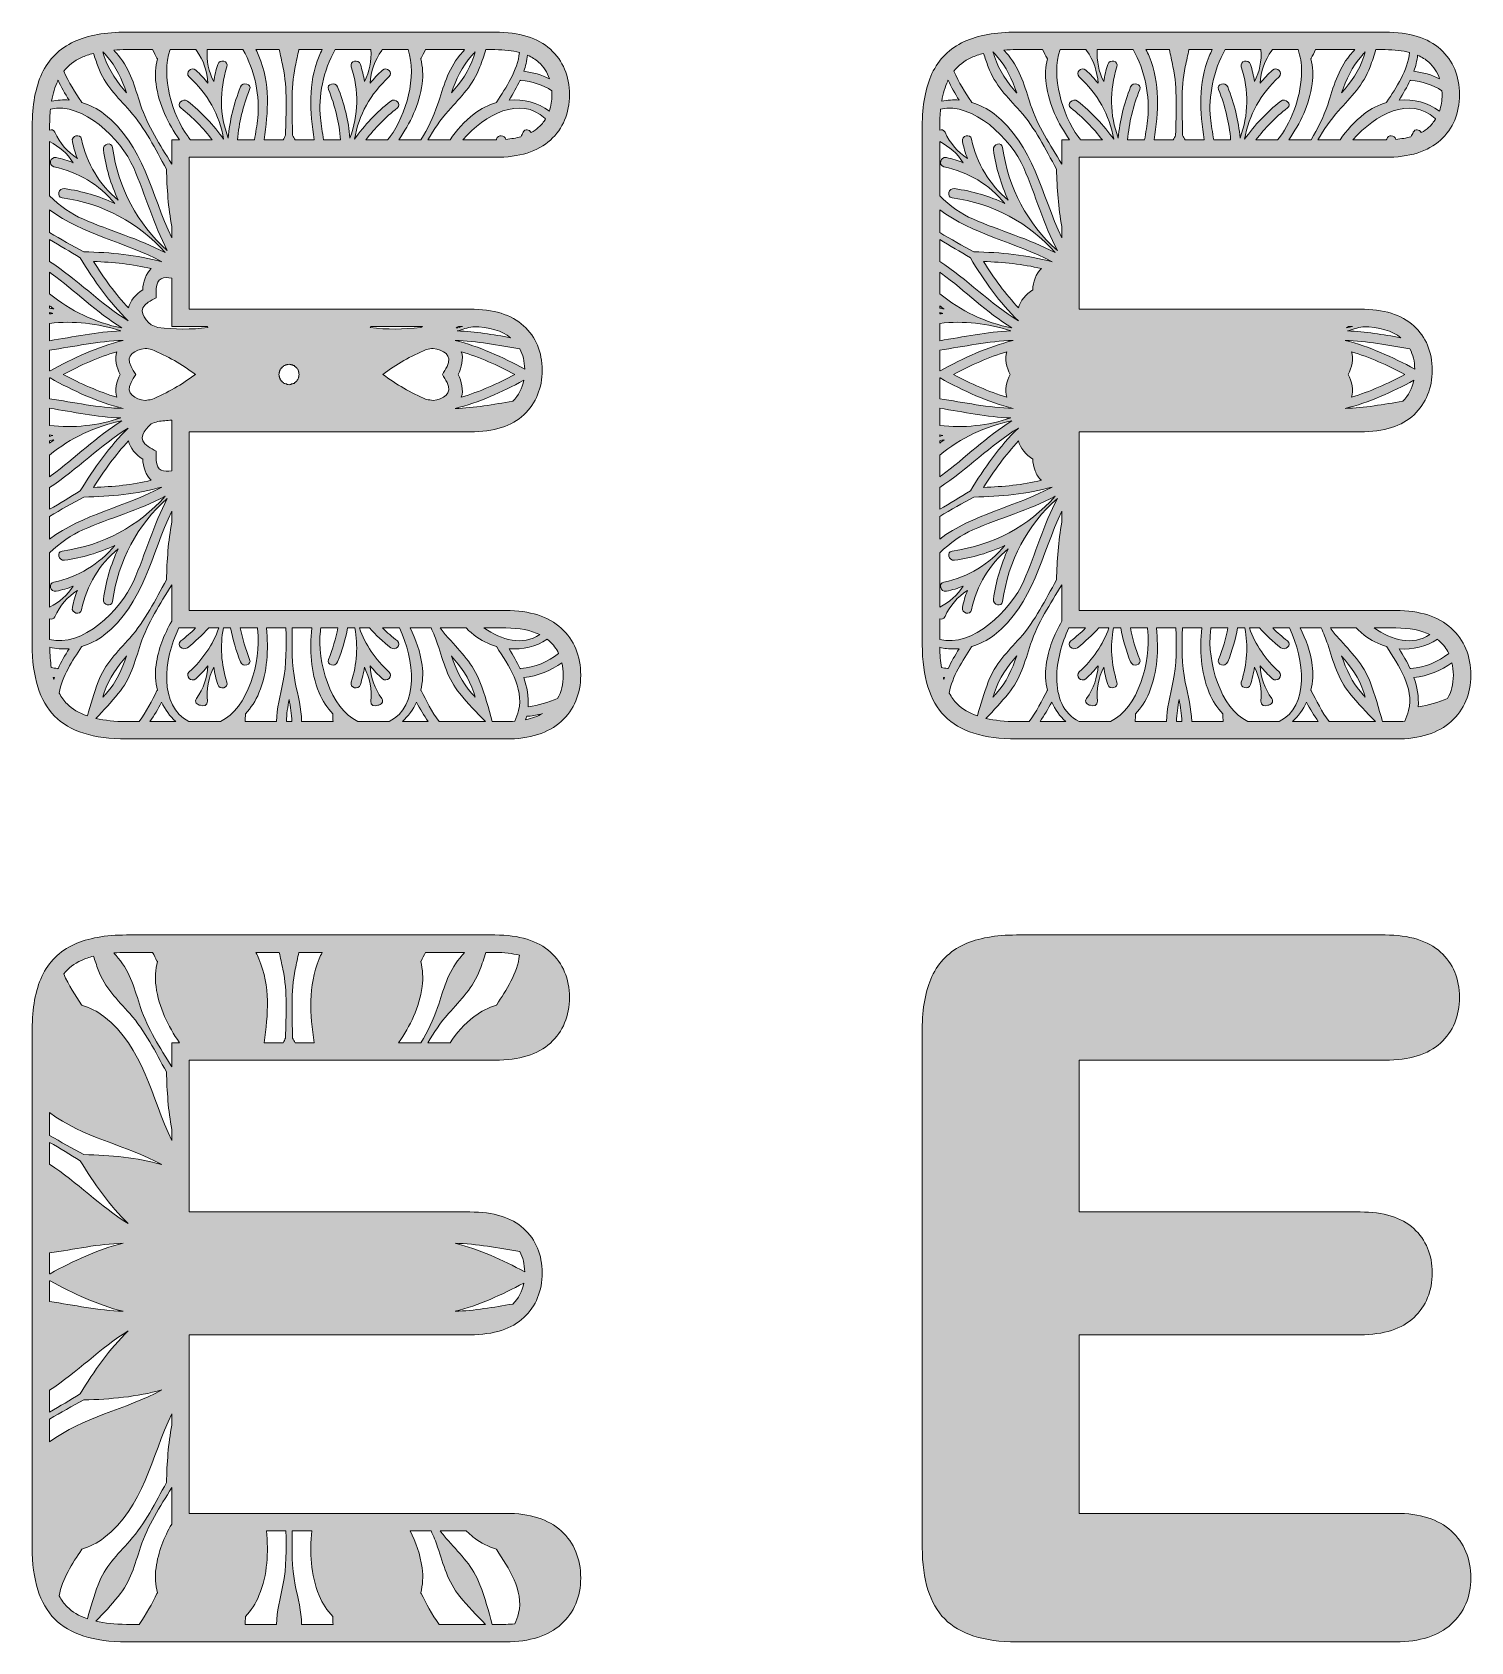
# Model space of a CAD drawing. Extents: x -272 to 621, y -388 to 48.
# Drawn here: x 87.1 to 416.9, y -387.8 to -19 of the extents above; entities that cross this region are included whole.
import ezdxf

# ---------------------------------------------------------------- set-up
doc = ezdxf.new("R2010")
doc.units = 0
doc.header["$MEASUREMENT"] = 0
doc.layers.add('Layer 1', color=7, linetype='Continuous', lineweight=0)

msp = doc.modelspace()

# ---------------------------------------------------------------- hatches: boundary and pattern name
at = {"layer": 'Layer 1', "true_color": 0xf8cbe3, "transparency": 33554687}
h = msp.add_hatch(color=254, dxfattribs=at)
h.dxf.hatch_style = 2
edge = h.paths.add_edge_path()
edge.add_spline(control_points=[(192.6, -176.96), (191.78, -173.9), (190.88, -170.86), (189.77, -167.89), (188.21, -163.74), (185.4, -161.06), (182.52, -157.83), (181.86, -157.09), (181.25, -156.32), (180.67, -155.53), (180.67, -155.53), (186.58, -155.53), (186.58, -155.53), (187.16, -156.1), (187.78, -156.64), (188.45, -157.16), (190, -158.36), (191.74, -159.22), (193.54, -159.74), (193.56, -159.79), (193.58, -159.84), (193.61, -159.88), (196.29, -164), (199.87, -169.21), (198.61, -174.42), (198.39, -175.29), (198.1, -176.11), (197.75, -176.88), (197.08, -176.93), (196.4, -176.96), (195.67, -176.96), (195.67, -176.96), (192.6, -176.96), (192.6, -176.96)], knot_values=[0, 0, 0, 0, 1, 1, 1, 2, 2, 2, 3, 3, 3, 4, 4, 4, 5, 5, 5, 6, 6, 6, 7, 7, 7, 8, 8, 8, 9, 9, 9, 10, 10, 10, 11, 11, 11, 11], degree=3, periodic=0)
edge = h.paths.add_edge_path()
edge.add_spline(control_points=[(101.73, -176.25), (103.52, -174.41), (105.25, -172.53), (106.88, -170.56), (109.7, -167.13), (110.61, -163.36), (111.97, -159.25), (113.6, -154.31), (116.47, -150.05), (119.12, -145.62), (119.12, -145.62), (119.12, -153.97), (119.12, -153.97), (117.36, -157.02), (116.03, -160.31), (115.52, -164.05), (115.25, -166), (115.38, -167.94), (115.83, -169.77), (115.8, -169.81), (115.76, -169.84), (115.74, -169.88), (114.59, -172.14), (113.31, -174.76), (111.63, -176.96), (111.63, -176.96), (108.73, -176.96), (108.73, -176.96), (106.08, -176.96), (103.75, -176.71), (101.73, -176.25)], knot_values=[0, 0, 0, 0, 1, 1, 1, 2, 2, 2, 3, 3, 3, 4, 4, 4, 5, 5, 5, 6, 6, 6, 7, 7, 7, 8, 8, 8, 9, 9, 9, 10, 10, 10, 10], degree=3, periodic=0)
edge = h.paths.add_edge_path()
edge.add_spline(control_points=[(108.78, -161.93), (107.72, -164.99), (106.47, -167.91), (104.1, -170.54), (103.86, -170.81), (103.6, -171.07), (103.35, -171.34), (103.46, -170.99), (103.56, -170.64), (103.67, -170.29), (104.76, -166.93), (106.67, -164.4), (108.77, -161.95), (108.77, -161.95), (108.78, -161.93), (108.78, -161.93)], knot_values=[0, 0, 0, 0, 1, 1, 1, 2, 2, 2, 3, 3, 3, 4, 4, 4, 5, 5, 5, 5], degree=3, periodic=0)
edge = h.paths.add_edge_path()
edge.add_spline(control_points=[(93.33, -170.43), (93.95, -166.61), (96.43, -162.94), (98.42, -159.88), (98.45, -159.84), (98.47, -159.79), (98.49, -159.74), (100.29, -159.22), (102.03, -158.36), (103.58, -157.16), (112.69, -150.09), (114.42, -138.6), (119.12, -128.74), (119.12, -128.74), (119.12, -131.32), (119.12, -131.32), (118.33, -135.61), (118.01, -140.07), (117.92, -144.48), (115.34, -149.1), (113.07, -153.85), (109.51, -157.83), (106.63, -161.06), (103.82, -163.74), (102.26, -167.89), (101.31, -170.45), (100.51, -173.05), (99.78, -175.69), (97.87, -175.02), (96.3, -174.11), (95.14, -172.92), (94.44, -172.22), (93.84, -171.39), (93.33, -170.43)], knot_values=[0, 0, 0, 0, 1, 1, 1, 2, 2, 2, 3, 3, 3, 4, 4, 4, 5, 5, 5, 6, 6, 6, 7, 7, 7, 8, 8, 8, 9, 9, 9, 10, 10, 10, 11, 11, 11, 11], degree=3, periodic=0)
edge = h.paths.add_edge_path()
edge.add_spline(control_points=[(98.41, -24.84), (99.25, -24.46), (100.18, -24.15), (101.19, -23.89), (101.53, -24.93), (101.88, -25.97), (102.26, -26.99), (103.82, -31.15), (106.63, -33.83), (109.51, -37.05), (113.07, -41.04), (115.34, -45.79), (117.92, -50.41), (118.01, -54.81), (118.33, -59.28), (119.12, -63.57), (119.12, -63.57), (119.12, -66.15), (119.12, -66.15), (114.42, -56.28), (112.69, -44.8), (103.58, -37.73), (102.03, -36.52), (100.29, -35.67), (98.49, -35.14), (98.47, -35.1), (98.45, -35.05), (98.42, -35), (97.05, -32.9), (95.45, -30.5), (94.38, -27.97), (95.43, -26.64), (96.76, -25.6), (98.41, -24.84)], knot_values=[0, 0, 0, 0, 1, 1, 1, 2, 2, 2, 3, 3, 3, 4, 4, 4, 5, 5, 5, 6, 6, 6, 7, 7, 7, 8, 8, 8, 9, 9, 9, 10, 10, 10, 11, 11, 11, 11], degree=3, periodic=0)
edge = h.paths.add_edge_path()
edge.add_spline(control_points=[(104.1, -24.35), (106.47, -26.98), (107.72, -29.9), (108.78, -32.96), (108.78, -32.96), (108.77, -32.94), (108.77, -32.94), (106.67, -30.49), (104.76, -27.95), (103.67, -24.6), (103.56, -24.25), (103.46, -23.9), (103.35, -23.55), (103.6, -23.82), (103.86, -24.08), (104.1, -24.35)], knot_values=[0, 0, 0, 0, 1, 1, 1, 2, 2, 2, 3, 3, 3, 4, 4, 4, 5, 5, 5, 5], degree=3, periodic=0)
edge = h.paths.add_edge_path()
edge.add_spline(control_points=[(114.73, -23.03), (115.08, -23.71), (115.42, -24.37), (115.74, -25), (115.76, -25.05), (115.8, -25.07), (115.83, -25.12), (115.38, -26.94), (115.25, -28.88), (115.52, -30.84), (116.19, -35.75), (118.27, -39.87), (120.89, -43.7), (120.89, -43.7), (119.12, -43.7), (119.12, -43.7), (119.12, -43.7), (119.12, -49.27), (119.12, -49.27), (116.47, -44.84), (113.6, -40.58), (111.97, -35.64), (110.61, -31.53), (109.7, -27.75), (106.88, -24.33), (106.55, -23.92), (106.19, -23.54), (105.84, -23.14), (106.77, -23.07), (107.73, -23.03), (108.73, -23.03), (108.73, -23.03), (114.73, -23.03), (114.73, -23.03)], knot_values=[0, 0, 0, 0, 1, 1, 1, 2, 2, 2, 3, 3, 3, 4, 4, 4, 5, 5, 5, 6, 6, 6, 7, 7, 7, 8, 8, 8, 9, 9, 9, 10, 10, 10, 11, 11, 11, 11], degree=3, periodic=0)
edge = h.paths.add_edge_path()
edge.add_spline(control_points=[(198.81, -23.68), (198.42, -27.77), (195.74, -31.74), (193.61, -35), (193.58, -35.05), (193.56, -35.1), (193.54, -35.14), (191.74, -35.67), (190, -36.52), (188.45, -37.73), (186.19, -39.48), (184.4, -41.5), (182.9, -43.7), (182.9, -43.7), (177.83, -43.7), (177.83, -43.7), (179.2, -41.37), (180.68, -39.11), (182.52, -37.05), (185.4, -33.83), (188.21, -31.15), (189.77, -26.99), (190.26, -25.69), (190.69, -24.36), (191.11, -23.03), (191.11, -23.03), (193.2, -23.03), (193.2, -23.03), (195.33, -23.03), (197.2, -23.25), (198.81, -23.68)], knot_values=[0, 0, 0, 0, 1, 1, 1, 2, 2, 2, 3, 3, 3, 4, 4, 4, 5, 5, 5, 6, 6, 6, 7, 7, 7, 8, 8, 8, 9, 9, 9, 10, 10, 10, 10], degree=3, periodic=0)
edge = h.paths.add_edge_path()
edge.add_spline(control_points=[(205.71, -29.69), (203.88, -28.82), (201.9, -28.24), (199.8, -27.99), (200.23, -26.79), (200.52, -25.57), (200.68, -24.32), (201.66, -24.74), (202.52, -25.27), (203.21, -25.9), (204.39, -26.98), (205.21, -28.24), (205.71, -29.69)], knot_values=[0, 0, 0, 0, 1, 1, 1, 2, 2, 2, 3, 3, 3, 4, 4, 4, 4], degree=3, periodic=0)
edge = h.paths.add_edge_path()
edge.add_spline(control_points=[(199.12, -30.09), (201.74, -30.3), (204.14, -31.13), (206.24, -32.44), (206.26, -32.73), (206.27, -33.02), (206.27, -33.32), (206.27, -34.72), (206.07, -35.97), (205.67, -37.11), (203.02, -35.15), (199.73, -34.32), (196.44, -34.6), (197.37, -33.11), (198.24, -31.59), (198.96, -30.04), (199.01, -30.05), (199.06, -30.08), (199.12, -30.09)], knot_values=[0, 0, 0, 0, 1, 1, 1, 2, 2, 2, 3, 3, 3, 4, 4, 4, 5, 5, 5, 6, 6, 6, 6], degree=3, periodic=0)
edge = h.paths.add_edge_path()
edge.add_spline(control_points=[(201.52, -42.02), (201.51, -42.01), (201.49, -41.99), (201.48, -41.98), (201.07, -41.33), (200.08, -41.08), (199.68, -41.95), (199.51, -42.32), (199.31, -42.64), (199.12, -42.99), (198.09, -43.28), (196.94, -43.47), (195.68, -43.59), (195.44, -42.61), (193.84, -42.35), (193.59, -43.54), (193.58, -43.59), (193.56, -43.64), (193.55, -43.7), (193.43, -43.7), (193.32, -43.7), (193.2, -43.7), (193.2, -43.7), (185.85, -43.7), (185.85, -43.7), (191, -37.84), (198.91, -33.53), (204.68, -38.78), (204.72, -38.83), (204.75, -38.88), (204.8, -38.93), (204.36, -39.62), (203.84, -40.26), (203.21, -40.83), (202.72, -41.28), (202.15, -41.67), (201.52, -42.02)], knot_values=[0, 0, 0, 0, 1, 1, 1, 2, 2, 2, 3, 3, 3, 4, 4, 4, 5, 5, 5, 6, 6, 6, 7, 7, 7, 8, 8, 8, 9, 9, 9, 10, 10, 10, 11, 11, 11, 12, 12, 12, 12], degree=3, periodic=0)
edge = h.paths.add_edge_path()
edge.add_spline(control_points=[(138.83, -38.67), (138.64, -40.36), (138.37, -42.03), (138.1, -43.7), (138.1, -43.7), (134.2, -43.7), (134.2, -43.7), (134.53, -39.82), (135.45, -35.94), (136.98, -32.17), (137.5, -30.87), (135.4, -30.31), (134.89, -31.59), (133.34, -35.41), (132.41, -39.34), (132.06, -43.28), (130.09, -37.98), (130.01, -32.42), (131.77, -26.98), (132.2, -25.64), (130.1, -25.07), (129.67, -26.4), (129.25, -27.71), (128.96, -29.03), (128.74, -30.35), (127.57, -28.05), (127.09, -25.61), (127.26, -23.03), (127.26, -23.03), (135.44, -23.03), (135.44, -23.03), (138.19, -27.65), (139.35, -34.02), (138.83, -38.67)], knot_values=[0, 0, 0, 0, 1, 1, 1, 2, 2, 2, 3, 3, 3, 4, 4, 4, 5, 5, 5, 6, 6, 6, 7, 7, 7, 8, 8, 8, 9, 9, 9, 10, 10, 10, 11, 11, 11, 11], degree=3, periodic=0)
edge = h.paths.add_edge_path()
edge.add_spline(control_points=[(144.6, -26.89), (145.68, -32.12), (145.28, -37.37), (145.2, -42.66), (145.02, -43.01), (144.84, -43.36), (144.65, -43.7), (144.65, -43.7), (140.27, -43.7), (140.27, -43.7), (141.25, -37.27), (141.71, -30.87), (139.12, -24.51), (138.92, -24), (138.67, -23.51), (138.41, -23.03), (138.41, -23.03), (143.78, -23.03), (143.78, -23.03), (144.03, -24.3), (144.32, -25.57), (144.6, -26.89)], knot_values=[0, 0, 0, 0, 1, 1, 1, 2, 2, 2, 3, 3, 3, 4, 4, 4, 5, 5, 5, 6, 6, 6, 7, 7, 7, 7], degree=3, periodic=0)
edge = h.paths.add_edge_path()
edge.add_spline(control_points=[(152.9, -24.51), (150.32, -30.87), (150.78, -37.27), (151.76, -43.7), (151.76, -43.7), (147.38, -43.7), (147.38, -43.7), (147.19, -43.36), (147.01, -43.01), (146.82, -42.66), (146.75, -37.37), (146.34, -32.12), (147.43, -26.89), (147.71, -25.57), (148, -24.3), (148.25, -23.03), (148.25, -23.03), (153.62, -23.03), (153.62, -23.03), (153.36, -23.51), (153.11, -24), (152.9, -24.51)], knot_values=[0, 0, 0, 0, 1, 1, 1, 2, 2, 2, 3, 3, 3, 4, 4, 4, 5, 5, 5, 6, 6, 6, 7, 7, 7, 7], degree=3, periodic=0)
edge = h.paths.add_edge_path()
edge.add_spline(control_points=[(163.29, -30.35), (163.07, -29.03), (162.78, -27.71), (162.35, -26.4), (161.93, -25.07), (159.83, -25.64), (160.26, -26.98), (162.02, -32.42), (161.94, -37.98), (159.97, -43.28), (159.62, -39.34), (158.69, -35.41), (157.14, -31.59), (156.63, -30.31), (154.52, -30.87), (155.05, -32.17), (156.58, -35.94), (157.5, -39.82), (157.82, -43.7), (157.82, -43.7), (153.93, -43.7), (153.93, -43.7), (153.65, -42.03), (153.39, -40.36), (153.2, -38.67), (152.68, -34.02), (153.84, -27.65), (156.59, -23.03), (156.59, -23.03), (164.77, -23.03), (164.77, -23.03), (164.94, -25.61), (164.46, -28.05), (163.29, -30.35)], knot_values=[0, 0, 0, 0, 1, 1, 1, 2, 2, 2, 3, 3, 3, 4, 4, 4, 5, 5, 5, 6, 6, 6, 7, 7, 7, 8, 8, 8, 9, 9, 9, 10, 10, 10, 11, 11, 11, 11], degree=3, periodic=0)
edge = h.paths.add_edge_path()
edge.add_spline(control_points=[(169.17, -42.95), (168.99, -43.21), (168.78, -43.45), (168.59, -43.7), (168.59, -43.7), (163.62, -43.7), (163.62, -43.7), (165.66, -41.02), (168.06, -38.55), (170.83, -36.4), (171.93, -35.54), (170.39, -34), (169.3, -34.85), (166.05, -37.38), (163.28, -40.32), (161.01, -43.56), (161.96, -37.98), (164.67, -33.13), (168.91, -29.29), (169.95, -28.35), (168.42, -26.81), (167.39, -27.75), (166.36, -28.67), (165.45, -29.67), (164.6, -30.7), (164.74, -27.97), (165.63, -25.48), (167.24, -23.22), (167.29, -23.16), (167.31, -23.1), (167.34, -23.03), (167.34, -23.03), (173.29, -23.03), (173.29, -23.03), (175.42, -29.09), (172.81, -38.02), (169.17, -42.95)], knot_values=[0, 0, 0, 0, 1, 1, 1, 2, 2, 2, 3, 3, 3, 4, 4, 4, 5, 5, 5, 6, 6, 6, 7, 7, 7, 8, 8, 8, 9, 9, 9, 10, 10, 10, 11, 11, 11, 12, 12, 12, 12], degree=3, periodic=0)
edge = h.paths.add_edge_path()
edge.add_spline(control_points=[(185.15, -24.33), (182.33, -27.75), (181.42, -31.53), (180.06, -35.64), (179.12, -38.5), (177.75, -41.14), (176.25, -43.7), (176.25, -43.7), (171.14, -43.7), (171.14, -43.7), (173.76, -39.87), (175.84, -35.75), (176.51, -30.84), (176.78, -28.88), (176.65, -26.94), (176.2, -25.12), (176.23, -25.07), (176.27, -25.05), (176.29, -25), (176.61, -24.37), (176.95, -23.71), (177.3, -23.03), (177.3, -23.03), (186.25, -23.03), (186.25, -23.03), (185.88, -23.46), (185.51, -23.89), (185.15, -24.33)], knot_values=[0, 0, 0, 0, 1, 1, 1, 2, 2, 2, 3, 3, 3, 4, 4, 4, 5, 5, 5, 6, 6, 6, 7, 7, 7, 8, 8, 8, 9, 9, 9, 9], degree=3, periodic=0)
edge = h.paths.add_edge_path()
edge.add_spline(control_points=[(188.68, -23.55), (188.57, -23.9), (188.47, -24.25), (188.36, -24.6), (187.27, -27.95), (185.36, -30.49), (183.26, -32.94), (183.26, -32.94), (183.25, -32.96), (183.25, -32.96), (184.31, -29.9), (185.56, -26.98), (187.93, -24.35), (188.17, -24.08), (188.43, -23.82), (188.68, -23.55)], knot_values=[0, 0, 0, 0, 1, 1, 1, 2, 2, 2, 3, 3, 3, 4, 4, 4, 5, 5, 5, 5], degree=3, periodic=0)
edge = h.paths.add_edge_path()
edge.add_spline(control_points=[(122.85, -42.95), (119.22, -38.02), (116.61, -29.09), (118.74, -23.03), (118.74, -23.03), (124.69, -23.03), (124.69, -23.03), (124.72, -23.1), (124.74, -23.16), (124.79, -23.22), (126.39, -25.48), (127.29, -27.97), (127.43, -30.7), (126.58, -29.67), (125.67, -28.67), (124.64, -27.75), (123.61, -26.81), (122.08, -28.35), (123.12, -29.29), (127.36, -33.13), (130.07, -37.98), (131.02, -43.56), (128.75, -40.32), (125.98, -37.38), (122.73, -34.85), (121.64, -34), (120.1, -35.54), (121.2, -36.4), (123.97, -38.55), (126.37, -41.02), (128.41, -43.7), (128.41, -43.7), (123.44, -43.7), (123.44, -43.7), (123.25, -43.45), (123.04, -43.21), (122.85, -42.95)], knot_values=[0, 0, 0, 0, 1, 1, 1, 2, 2, 2, 3, 3, 3, 4, 4, 4, 5, 5, 5, 6, 6, 6, 7, 7, 7, 8, 8, 8, 9, 9, 9, 10, 10, 10, 11, 11, 11, 12, 12, 12, 12], degree=3, periodic=0)
edge = h.paths.add_edge_path()
edge.add_spline(control_points=[(127.31, -86.48), (127.34, -86.56), (127.38, -86.63), (127.41, -86.7), (123.59, -87.16), (119.75, -87.15), (115.91, -86.68), (115.41, -86.5), (114.92, -86.31), (114.44, -86.1), (112.68, -84.69), (111.19, -82.53), (113.75, -80.91), (114.34, -80.53), (114.96, -80.19), (115.58, -79.87), (115.58, -79.87), (115.58, -79.87), (115.58, -79.87), (115.55, -79.17), (115.54, -78.47), (115.56, -77.77), (115.66, -75.34), (117.37, -75), (119.12, -75.38), (119.12, -75.38), (119.12, -86.48), (119.12, -86.48), (119.12, -86.48), (127.31, -86.48), (127.31, -86.48)], knot_values=[0, 0, 0, 0, 1, 1, 1, 2, 2, 2, 3, 3, 3, 4, 4, 4, 5, 5, 5, 6, 6, 6, 7, 7, 7, 8, 8, 8, 9, 9, 9, 10, 10, 10, 10], degree=3, periodic=0)
edge = h.paths.add_edge_path()
edge.add_spline(control_points=[(115.56, -117.12), (115.54, -116.42), (115.55, -115.72), (115.58, -115.02), (114.96, -114.69), (114.34, -114.35), (113.75, -113.98), (111.19, -112.35), (112.68, -110.19), (114.44, -108.78), (114.92, -108.58), (115.41, -108.39), (115.91, -108.21), (116.98, -108.08), (118.05, -107.99), (119.12, -107.93), (119.12, -107.93), (119.12, -119.51), (119.12, -119.51), (117.37, -119.89), (115.66, -119.55), (115.56, -117.12)], knot_values=[0, 0, 0, 0, 1, 1, 1, 2, 2, 2, 3, 3, 3, 4, 4, 4, 5, 5, 5, 6, 6, 6, 7, 7, 7, 7], degree=3, periodic=0)
edge = h.paths.add_edge_path()
edge.add_spline(control_points=[(91.14, -158.18), (91.14, -158.18), (91.14, -153.4), (91.14, -153.4), (91.57, -153.59), (92.09, -153.51), (92.35, -152.94), (93.5, -150.42), (95.21, -148.4), (97.5, -146.91), (97.03, -148.16), (96.63, -149.45), (96.34, -150.8), (96.05, -152.16), (98.15, -152.72), (98.44, -151.35), (99.64, -145.76), (102.49, -140.98), (106.85, -137.37), (105.18, -140.96), (104.02, -144.82), (103.45, -148.91), (103.26, -150.28), (105.36, -150.84), (105.55, -149.46), (106.85, -140.12), (111.22, -131.93), (118.11, -125.85), (114.9, -131.85), (113.14, -138.47), (110.4, -144.75), (107.42, -151.59), (98.53, -160.09), (91.14, -158.18)], knot_values=[0, 0, 0, 0, 1, 1, 1, 2, 2, 2, 3, 3, 3, 4, 4, 4, 5, 5, 5, 6, 6, 6, 7, 7, 7, 8, 8, 8, 9, 9, 9, 10, 10, 10, 11, 11, 11, 11], degree=3, periodic=0)
edge = h.paths.add_edge_path()
edge.add_spline(control_points=[(98.71, -133.05), (104.98, -130.32), (111.61, -128.56), (117.6, -125.34), (111.53, -132.24), (103.34, -136.61), (94, -137.91), (92.62, -138.1), (93.18, -140.2), (94.55, -140.01), (98.63, -139.44), (102.5, -138.28), (106.09, -136.61), (102.48, -140.97), (97.7, -143.81), (92.11, -145.02), (90.74, -145.31), (91.29, -147.41), (92.66, -147.12), (94.01, -146.83), (95.3, -146.42), (96.55, -145.96), (95.18, -148.05), (93.36, -149.64), (91.14, -150.78), (91.14, -150.78), (91.14, -138.34), (91.14, -138.34), (93.49, -136.03), (96.21, -134.15), (98.71, -133.05)], knot_values=[0, 0, 0, 0, 1, 1, 1, 2, 2, 2, 3, 3, 3, 4, 4, 4, 5, 5, 5, 6, 6, 6, 7, 7, 7, 8, 8, 8, 9, 9, 9, 10, 10, 10, 10], degree=3, periodic=0)
edge = h.paths.add_edge_path()
edge.add_spline(control_points=[(98.98, -125.54), (105.03, -125.41), (111.2, -124.86), (116.88, -123.24), (108.53, -127.77), (98.63, -129.48), (91.14, -135.16), (91.14, -135.16), (91.14, -129.96), (91.14, -129.96), (93.68, -128.39), (96.35, -127.01), (98.98, -125.54)], knot_values=[0, 0, 0, 0, 1, 1, 1, 2, 2, 2, 3, 3, 3, 4, 4, 4, 4], degree=3, periodic=0)
edge = h.paths.add_edge_path()
edge.add_spline(control_points=[(109.16, -109.72), (104.89, -113.84), (101.32, -118.93), (98.17, -124.13), (95.81, -125.53), (93.51, -127), (91.14, -128.32), (91.14, -128.32), (91.14, -123.32), (91.14, -123.32), (97.38, -119.3), (102.75, -113.64), (109.16, -109.72)], knot_values=[0, 0, 0, 0, 1, 1, 1, 2, 2, 2, 3, 3, 3, 4, 4, 4, 4], degree=3, periodic=0)
edge = h.paths.add_edge_path()
edge.add_spline(control_points=[(107.7, -108.09), (101.9, -111.68), (97.04, -116.53), (91.52, -120.6), (91.4, -120.69), (91.26, -120.78), (91.14, -120.87), (91.14, -120.87), (91.14, -115.93), (91.14, -115.93), (95.93, -111.99), (101.55, -109.31), (107.7, -108.09)], knot_values=[0, 0, 0, 0, 1, 1, 1, 2, 2, 2, 3, 3, 3, 4, 4, 4, 4], degree=3, periodic=0)
edge = h.paths.add_edge_path()
edge.add_spline(control_points=[(92.13, -112.44), (91.79, -112.67), (91.47, -112.93), (91.14, -113.18), (91.14, -113.18), (91.14, -112.64), (91.14, -112.64), (91.47, -112.57), (91.79, -112.49), (92.13, -112.44)], knot_values=[0, 0, 0, 0, 1, 1, 1, 2, 2, 2, 3, 3, 3, 3], degree=3, periodic=0)
edge = h.paths.add_edge_path()
edge.add_spline(control_points=[(91.86, -111.4), (91.62, -111.49), (91.38, -111.56), (91.14, -111.64), (91.14, -111.64), (91.14, -111.31), (91.14, -111.31), (91.38, -111.34), (91.61, -111.38), (91.86, -111.4)], knot_values=[0, 0, 0, 0, 1, 1, 1, 2, 2, 2, 3, 3, 3, 3], degree=3, periodic=0)
edge = h.paths.add_edge_path()
edge.add_spline(control_points=[(107.46, -107.4), (102.15, -109.19), (96.62, -109.76), (91.14, -109.14), (91.14, -109.14), (91.14, -105.18), (91.14, -105.18), (96.59, -106.03), (101.96, -107.23), (107.46, -107.4)], knot_values=[0, 0, 0, 0, 1, 1, 1, 2, 2, 2, 3, 3, 3, 3], degree=3, periodic=0)
edge = h.paths.add_edge_path()
edge.add_spline(control_points=[(91.23, -98.25), (96.56, -101.19), (102.2, -103.8), (107.96, -105.24), (102.32, -105.1), (96.72, -103.81), (91.14, -103.02), (91.14, -103.02), (91.14, -98.25), (91.14, -98.25), (91.17, -98.25), (91.2, -98.25), (91.23, -98.25)], knot_values=[0, 0, 0, 0, 1, 1, 1, 2, 2, 2, 3, 3, 3, 4, 4, 4, 4], degree=3, periodic=0)
edge = h.paths.add_edge_path()
edge.add_spline(control_points=[(106.54, -102.66), (102.34, -101.41), (98.22, -99.54), (94.26, -97.44), (98.22, -95.34), (102.34, -93.48), (106.54, -92.23), (105.97, -93.78), (106.47, -95.89), (107.27, -97.44), (106.47, -99), (105.97, -101.11), (106.54, -102.66)], knot_values=[0, 0, 0, 0, 1, 1, 1, 2, 2, 2, 3, 3, 3, 4, 4, 4, 4], degree=3, periodic=0)
edge = h.paths.add_edge_path()
edge.add_spline(control_points=[(107.96, -89.65), (102.2, -91.09), (96.56, -93.7), (91.23, -96.63), (91.2, -96.63), (91.17, -96.64), (91.14, -96.64), (91.14, -96.64), (91.14, -91.87), (91.14, -91.87), (96.72, -91.08), (102.32, -89.79), (107.96, -89.65)], knot_values=[0, 0, 0, 0, 1, 1, 1, 2, 2, 2, 3, 3, 3, 4, 4, 4, 4], degree=3, periodic=0)
edge = h.paths.add_edge_path()
edge.add_spline(control_points=[(107.46, -87.49), (101.96, -87.66), (96.59, -88.85), (91.14, -89.71), (91.14, -89.71), (91.14, -85.75), (91.14, -85.75), (96.62, -85.12), (102.15, -85.69), (107.46, -87.49)], knot_values=[0, 0, 0, 0, 1, 1, 1, 2, 2, 2, 3, 3, 3, 3], degree=3, periodic=0)
edge = h.paths.add_edge_path()
edge.add_spline(control_points=[(91.86, -83.49), (91.61, -83.51), (91.38, -83.55), (91.14, -83.58), (91.14, -83.58), (91.14, -83.25), (91.14, -83.25), (91.38, -83.33), (91.62, -83.4), (91.86, -83.49)], knot_values=[0, 0, 0, 0, 1, 1, 1, 2, 2, 2, 3, 3, 3, 3], degree=3, periodic=0)
edge = h.paths.add_edge_path()
edge.add_spline(control_points=[(92.13, -82.45), (91.79, -82.39), (91.47, -82.32), (91.14, -82.24), (91.14, -82.24), (91.14, -81.71), (91.14, -81.71), (91.47, -81.96), (91.79, -82.21), (92.13, -82.45)], knot_values=[0, 0, 0, 0, 1, 1, 1, 2, 2, 2, 3, 3, 3, 3], degree=3, periodic=0)
edge = h.paths.add_edge_path()
edge.add_spline(control_points=[(91.52, -74.28), (97.04, -78.36), (101.9, -83.21), (107.7, -86.8), (101.55, -85.57), (95.93, -82.89), (91.14, -78.96), (91.14, -78.96), (91.14, -74.02), (91.14, -74.02), (91.26, -74.11), (91.4, -74.19), (91.52, -74.28)], knot_values=[0, 0, 0, 0, 1, 1, 1, 2, 2, 2, 3, 3, 3, 4, 4, 4, 4], degree=3, periodic=0)
edge = h.paths.add_edge_path()
edge.add_spline(control_points=[(98.17, -70.75), (101.32, -75.96), (104.89, -81.04), (109.16, -85.16), (102.75, -81.24), (97.38, -75.59), (91.14, -71.57), (91.14, -71.57), (91.14, -66.56), (91.14, -66.56), (93.51, -67.89), (95.81, -69.35), (98.17, -70.75)], knot_values=[0, 0, 0, 0, 1, 1, 1, 2, 2, 2, 3, 3, 3, 4, 4, 4, 4], degree=3, periodic=0)
edge = h.paths.add_edge_path()
edge.add_spline(control_points=[(109.22, -82.22), (106.21, -79.04), (103.57, -75.36), (101.19, -71.56), (101.19, -71.56), (101.19, -71.56), (101.19, -71.56), (105.67, -71.73), (110.17, -72.17), (114.44, -73.19), (113.17, -74.25), (112.54, -76.32), (112.46, -78.07), (110.99, -79.02), (109.5, -80.6), (109.22, -82.22)], knot_values=[0, 0, 0, 0, 1, 1, 1, 2, 2, 2, 3, 3, 3, 4, 4, 4, 5, 5, 5, 5], degree=3, periodic=0)
edge = h.paths.add_edge_path()
edge.add_spline(control_points=[(114.44, -121.7), (110.17, -122.72), (105.67, -123.16), (101.19, -123.32), (101.19, -123.32), (101.19, -123.32), (101.19, -123.32), (103.57, -119.52), (106.21, -115.85), (109.22, -112.66), (109.5, -114.29), (110.99, -115.87), (112.46, -116.82), (112.46, -116.82), (112.46, -116.82), (112.46, -116.82), (112.54, -118.57), (113.17, -120.64), (114.44, -121.7)], knot_values=[0, 0, 0, 0, 1, 1, 1, 2, 2, 2, 3, 3, 3, 4, 4, 4, 5, 5, 5, 6, 6, 6, 6], degree=3, periodic=0)
edge = h.paths.add_edge_path()
edge.add_spline(control_points=[(114.56, -103.17), (114.04, -103.26), (113.52, -103.34), (113, -103.41), (110.77, -103.07), (108.4, -101.94), (109.8, -99.26), (110.13, -98.63), (110.49, -98.03), (110.87, -97.44), (110.49, -96.85), (110.13, -96.25), (109.8, -95.63), (108.4, -92.94), (110.77, -91.82), (113, -91.48), (113.52, -91.54), (114.04, -91.62), (114.56, -91.72), (118.12, -93.22), (121.45, -95.14), (124.53, -97.44), (121.45, -99.75), (118.12, -101.66), (114.56, -103.17)], knot_values=[0, 0, 0, 0, 1, 1, 1, 2, 2, 2, 3, 3, 3, 4, 4, 4, 5, 5, 5, 6, 6, 6, 7, 7, 7, 8, 8, 8, 8], degree=3, periodic=0)
edge = h.paths.add_edge_path()
edge.add_spline(control_points=[(143.75, -97.01), (143.78, -96.96), (143.81, -96.91), (143.84, -96.86), (143.84, -96.86), (143.84, -96.86), (143.84, -96.86), (143.84, -96.8), (143.83, -96.75), (143.84, -96.69), (143.93, -96.58), (143.99, -96.43), (143.98, -96.27), (143.98, -96.27), (143.98, -96.27), (143.98, -96.27), (144.12, -96.2), (144.22, -96.07), (144.27, -95.94), (144.32, -95.9), (144.37, -95.88), (144.42, -95.85), (144.45, -95.8), (144.48, -95.75), (144.51, -95.7), (144.65, -95.65), (144.77, -95.55), (144.84, -95.41), (145, -95.42), (145.15, -95.36), (145.26, -95.27), (145.32, -95.26), (145.37, -95.27), (145.43, -95.27), (145.48, -95.24), (145.53, -95.21), (145.58, -95.18), (145.72, -95.21), (145.88, -95.18), (146.01, -95.1), (146.15, -95.18), (146.3, -95.21), (146.45, -95.18), (146.5, -95.21), (146.55, -95.24), (146.6, -95.27), (146.66, -95.27), (146.71, -95.26), (146.77, -95.27), (146.88, -95.36), (147.03, -95.42), (147.19, -95.41), (147.26, -95.55), (147.38, -95.65), (147.52, -95.7), (147.55, -95.75), (147.58, -95.8), (147.61, -95.85), (147.66, -95.88), (147.71, -95.9), (147.76, -95.94), (147.81, -96.07), (147.91, -96.2), (148.05, -96.27), (148.05, -96.27), (148.05, -96.27), (148.05, -96.27), (148.04, -96.43), (148.1, -96.58), (148.19, -96.69), (148.19, -96.75), (148.19, -96.8), (148.19, -96.86), (148.19, -96.86), (148.19, -96.86), (148.19, -96.86), (148.22, -96.91), (148.25, -96.96), (148.28, -97.01), (148.25, -97.15), (148.28, -97.31), (148.36, -97.44), (148.28, -97.58), (148.25, -97.73), (148.28, -97.88), (148.25, -97.93), (148.22, -97.98), (148.19, -98.03), (148.19, -98.08), (148.19, -98.14), (148.19, -98.2), (148.1, -98.31), (148.04, -98.46), (148.05, -98.62), (148.05, -98.62), (148.05, -98.62), (148.05, -98.62), (147.91, -98.69), (147.81, -98.81), (147.76, -98.95), (147.71, -98.98), (147.66, -99.01), (147.61, -99.04), (147.58, -99.09), (147.55, -99.14), (147.52, -99.19), (147.38, -99.23), (147.26, -99.34), (147.19, -99.48), (147.19, -99.48), (147.19, -99.48), (147.19, -99.48), (147.03, -99.47), (146.88, -99.52), (146.77, -99.62), (146.71, -99.62), (146.66, -99.62), (146.6, -99.62), (146.6, -99.62), (146.6, -99.62), (146.6, -99.62), (146.55, -99.65), (146.5, -99.68), (146.45, -99.71), (146.3, -99.68), (146.15, -99.71), (146.01, -99.79), (145.88, -99.71), (145.72, -99.68), (145.58, -99.71), (145.53, -99.68), (145.48, -99.65), (145.43, -99.62), (145.43, -99.62), (145.43, -99.62), (145.43, -99.62), (145.37, -99.62), (145.32, -99.62), (145.26, -99.62), (145.15, -99.52), (145, -99.47), (144.84, -99.48), (144.84, -99.48), (144.84, -99.48), (144.84, -99.48), (144.77, -99.34), (144.65, -99.23), (144.51, -99.19), (144.48, -99.14), (144.45, -99.09), (144.42, -99.04), (144.37, -99.01), (144.32, -98.98), (144.27, -98.95), (144.22, -98.81), (144.12, -98.69), (143.98, -98.62), (143.98, -98.62), (143.98, -98.62), (143.98, -98.62), (143.99, -98.46), (143.93, -98.31), (143.84, -98.2), (143.83, -98.14), (143.84, -98.08), (143.84, -98.03), (143.81, -97.98), (143.78, -97.93), (143.75, -97.88), (143.78, -97.73), (143.75, -97.58), (143.67, -97.44), (143.75, -97.31), (143.78, -97.15), (143.75, -97.01)], knot_values=[0, 0, 0, 0, 1, 1, 1, 2, 2, 2, 3, 3, 3, 4, 4, 4, 5, 5, 5, 6, 6, 6, 7, 7, 7, 8, 8, 8, 9, 9, 9, 10, 10, 10, 11, 11, 11, 12, 12, 12, 13, 13, 13, 14, 14, 14, 15, 15, 15, 16, 16, 16, 17, 17, 17, 18, 18, 18, 19, 19, 19, 20, 20, 20, 21, 21, 21, 22, 22, 22, 23, 23, 23, 24, 24, 24, 25, 25, 25, 26, 26, 26, 27, 27, 27, 28, 28, 28, 29, 29, 29, 30, 30, 30, 31, 31, 31, 32, 32, 32, 33, 33, 33, 34, 34, 34, 35, 35, 35, 36, 36, 36, 37, 37, 37, 38, 38, 38, 39, 39, 39, 40, 40, 40, 41, 41, 41, 42, 42, 42, 43, 43, 43, 44, 44, 44, 45, 45, 45, 46, 46, 46, 47, 47, 47, 48, 48, 48, 49, 49, 49, 50, 50, 50, 51, 51, 51, 52, 52, 52, 53, 53, 53, 54, 54, 54, 55, 55, 55, 56, 56, 56, 57, 57, 57, 58, 58, 58, 58], degree=3, periodic=0)
edge = h.paths.add_edge_path()
edge.add_spline(control_points=[(176.12, -86.68), (172.28, -87.15), (168.44, -87.16), (164.62, -86.7), (164.65, -86.63), (164.69, -86.56), (164.72, -86.48), (164.72, -86.48), (176.61, -86.48), (176.61, -86.48), (176.45, -86.55), (176.29, -86.62), (176.12, -86.68)], knot_values=[0, 0, 0, 0, 1, 1, 1, 2, 2, 2, 3, 3, 3, 4, 4, 4, 4], degree=3, periodic=0)
edge = h.paths.add_edge_path()
edge.add_spline(control_points=[(182.22, -99.26), (183.63, -101.94), (181.26, -103.07), (179.03, -103.41), (178.51, -103.34), (177.99, -103.26), (177.47, -103.17), (173.9, -101.66), (170.58, -99.75), (167.5, -97.44), (170.58, -95.14), (173.9, -93.22), (177.47, -91.72), (177.99, -91.62), (178.51, -91.54), (179.03, -91.48), (181.26, -91.82), (183.63, -92.94), (182.22, -95.63), (181.9, -96.25), (181.54, -96.85), (181.16, -97.44), (181.54, -98.03), (181.9, -98.63), (182.22, -99.26)], knot_values=[0, 0, 0, 0, 1, 1, 1, 2, 2, 2, 3, 3, 3, 4, 4, 4, 5, 5, 5, 6, 6, 6, 7, 7, 7, 8, 8, 8, 8], degree=3, periodic=0)
edge = h.paths.add_edge_path()
edge.add_spline(control_points=[(184.33, -86.8), (184.49, -86.7), (184.65, -86.59), (184.81, -86.48), (184.81, -86.48), (185.73, -86.48), (185.73, -86.48), (185.27, -86.6), (184.8, -86.71), (184.33, -86.8)], knot_values=[0, 0, 0, 0, 1, 1, 1, 2, 2, 2, 3, 3, 3, 3], degree=3, periodic=0)
edge = h.paths.add_edge_path()
edge.add_spline(control_points=[(184.57, -87.49), (185.74, -87.09), (186.92, -86.78), (188.1, -86.5), (191.96, -86.58), (194.87, -87.43), (196.8, -89.03), (192.74, -88.32), (188.69, -87.62), (184.57, -87.49)], knot_values=[0, 0, 0, 0, 1, 1, 1, 2, 2, 2, 3, 3, 3, 3], degree=3, periodic=0)
edge = h.paths.add_edge_path()
edge.add_spline(control_points=[(200.02, -96.21), (194.92, -93.45), (189.55, -91.02), (184.07, -89.65), (189.04, -89.78), (193.98, -90.79), (198.91, -91.57), (199.62, -92.9), (199.99, -94.44), (200.02, -96.21)], knot_values=[0, 0, 0, 0, 1, 1, 1, 2, 2, 2, 3, 3, 3, 3], degree=3, periodic=0)
edge = h.paths.add_edge_path()
edge.add_spline(control_points=[(185.49, -92.23), (189.69, -93.48), (193.81, -95.34), (197.77, -97.44), (193.81, -99.54), (189.69, -101.41), (185.49, -102.66), (186.06, -101.11), (185.56, -99), (184.76, -97.44), (185.56, -95.89), (186.06, -93.78), (185.49, -92.23)], knot_values=[0, 0, 0, 0, 1, 1, 1, 2, 2, 2, 3, 3, 3, 4, 4, 4, 4], degree=3, periodic=0)
edge = h.paths.add_edge_path()
edge.add_spline(control_points=[(184.07, -105.24), (189.47, -103.89), (194.77, -101.5), (199.8, -98.79), (199.44, -100.66), (198.6, -102.25), (197.28, -103.58), (192.89, -104.31), (188.49, -105.13), (184.07, -105.24)], knot_values=[0, 0, 0, 0, 1, 1, 1, 2, 2, 2, 3, 3, 3, 3], degree=3, periodic=0)
edge = h.paths.add_edge_path()
edge.add_spline(control_points=[(116.88, -71.65), (111.2, -70.03), (105.03, -69.48), (98.98, -69.35), (96.35, -67.88), (93.68, -66.5), (91.14, -64.93), (91.14, -64.93), (91.14, -59.72), (91.14, -59.72), (98.63, -65.41), (108.53, -67.12), (116.88, -71.65)], knot_values=[0, 0, 0, 0, 1, 1, 1, 2, 2, 2, 3, 3, 3, 4, 4, 4, 4], degree=3, periodic=0)
edge = h.paths.add_edge_path()
edge.add_spline(control_points=[(91.14, -44.11), (93.36, -45.25), (95.18, -46.83), (96.55, -48.93), (95.3, -48.46), (94.01, -48.06), (92.66, -47.77), (91.29, -47.48), (90.74, -49.58), (92.11, -49.87), (97.7, -51.07), (102.48, -53.92), (106.09, -58.28), (102.5, -56.61), (98.63, -55.45), (94.55, -54.88), (93.18, -54.69), (92.62, -56.79), (94, -56.98), (103.34, -58.28), (111.53, -62.65), (117.6, -69.54), (111.61, -66.33), (104.98, -64.57), (98.71, -61.83), (96.21, -60.74), (93.49, -58.86), (91.14, -56.55), (91.14, -56.55), (91.14, -44.11), (91.14, -44.11)], knot_values=[0, 0, 0, 0, 1, 1, 1, 2, 2, 2, 3, 3, 3, 4, 4, 4, 5, 5, 5, 6, 6, 6, 7, 7, 7, 8, 8, 8, 9, 9, 9, 10, 10, 10, 10], degree=3, periodic=0)
edge = h.paths.add_edge_path()
edge.add_spline(control_points=[(110.4, -50.14), (113.14, -56.41), (114.9, -63.03), (118.11, -69.03), (111.22, -62.96), (106.85, -54.77), (105.55, -45.43), (105.36, -44.05), (103.26, -44.61), (103.45, -45.98), (104.02, -50.06), (105.18, -53.93), (106.85, -57.52), (102.49, -53.91), (99.64, -49.13), (98.44, -43.54), (98.15, -42.17), (96.05, -42.72), (96.34, -44.09), (96.63, -45.44), (97.03, -46.73), (97.5, -47.98), (95.21, -46.48), (93.5, -44.47), (92.35, -41.95), (92.09, -41.38), (91.57, -41.3), (91.14, -41.48), (91.14, -41.48), (91.14, -40.63), (91.14, -40.63), (91.14, -39.22), (91.21, -37.9), (91.34, -36.65), (98.69, -34.96), (107.44, -43.36), (110.4, -50.14)], knot_values=[0, 0, 0, 0, 1, 1, 1, 2, 2, 2, 3, 3, 3, 4, 4, 4, 5, 5, 5, 6, 6, 6, 7, 7, 7, 8, 8, 8, 9, 9, 9, 10, 10, 10, 11, 11, 11, 12, 12, 12, 12], degree=3, periodic=0)
edge = h.paths.add_edge_path()
edge.add_spline(control_points=[(92.98, -30.22), (93.01, -30.16), (93.05, -30.11), (93.08, -30.05), (93.79, -31.6), (94.66, -33.11), (95.59, -34.6), (94.24, -34.48), (92.9, -34.58), (91.6, -34.83), (91.9, -33.09), (92.37, -31.55), (92.98, -30.22)], knot_values=[0, 0, 0, 0, 1, 1, 1, 2, 2, 2, 3, 3, 3, 4, 4, 4, 4], degree=3, periodic=0)
edge = h.paths.add_edge_path()
edge.add_spline(control_points=[(92.91, -164.8), (92.44, -164.76), (91.98, -164.68), (91.52, -164.6), (91.3, -163.18), (91.18, -161.64), (91.15, -159.96), (92.59, -160.29), (94.09, -160.42), (95.59, -160.29), (94.66, -161.78), (93.79, -163.29), (93.07, -164.85), (93.02, -164.83), (92.97, -164.8), (92.91, -164.8)], knot_values=[0, 0, 0, 0, 1, 1, 1, 2, 2, 2, 3, 3, 3, 4, 4, 4, 5, 5, 5, 5], degree=3, periodic=0)
edge = h.paths.add_edge_path()
edge.add_spline(control_points=[(92.09, -167.32), (92.05, -167.17), (92.02, -167.01), (91.98, -166.85), (92.06, -166.87), (92.15, -166.88), (92.23, -166.89), (92.18, -167.03), (92.14, -167.18), (92.09, -167.32)], knot_values=[0, 0, 0, 0, 1, 1, 1, 2, 2, 2, 3, 3, 3, 3], degree=3, periodic=0)
edge = h.paths.add_edge_path()
edge.add_spline(control_points=[(114.13, -176.96), (115.11, -175.58), (115.98, -174.08), (116.8, -172.54), (117.59, -174.22), (118.69, -175.73), (120.03, -176.96), (120.03, -176.96), (114.13, -176.96), (114.13, -176.96)], knot_values=[0, 0, 0, 0, 1, 1, 1, 2, 2, 2, 3, 3, 3, 3], degree=3, periodic=0)
edge = h.paths.add_edge_path()
edge.add_spline(control_points=[(124.58, -155.53), (123.52, -156.57), (122.4, -157.56), (121.2, -158.49), (120.1, -159.35), (121.64, -160.89), (122.73, -160.04), (124.5, -158.65), (126.12, -157.14), (127.61, -155.53), (127.61, -155.53), (129.91, -155.53), (129.91, -155.53), (128.54, -159.36), (126.25, -162.76), (123.12, -165.59), (122.08, -166.54), (123.61, -168.08), (124.64, -167.14), (125.67, -166.21), (126.58, -165.22), (127.43, -164.19), (127.29, -166.92), (126.39, -169.41), (124.79, -171.66), (124.23, -172.44), (124.95, -173.2), (125.71, -173.23), (125.71, -173.23), (125.71, -173.21), (125.71, -173.21), (126.39, -173.57), (127.38, -173.29), (127.29, -172.33), (127.02, -169.58), (127.5, -166.98), (128.74, -164.54), (128.96, -165.86), (129.25, -167.17), (129.67, -168.49), (130.1, -169.82), (132.2, -169.25), (131.77, -167.91), (130.44, -163.8), (130.17, -159.62), (130.96, -155.53), (130.96, -155.53), (132.62, -155.53), (132.62, -155.53), (133.11, -158.15), (133.85, -160.75), (134.89, -163.3), (135.4, -164.58), (137.5, -164.02), (136.98, -162.72), (136.02, -160.36), (135.31, -157.95), (134.83, -155.53), (134.83, -155.53), (138.74, -155.53), (138.74, -155.53), (138.76, -155.76), (138.8, -155.99), (138.83, -156.22), (139.61, -163.15), (136.65, -173.91), (130.26, -176.96), (130.26, -176.96), (123.06, -176.96), (123.06, -176.96), (116.11, -173.42), (117.23, -162.79), (120.73, -155.53), (120.73, -155.53), (124.58, -155.53), (124.58, -155.53)], knot_values=[0, 0, 0, 0, 1, 1, 1, 2, 2, 2, 3, 3, 3, 4, 4, 4, 5, 5, 5, 6, 6, 6, 7, 7, 7, 8, 8, 8, 9, 9, 9, 10, 10, 10, 11, 11, 11, 12, 12, 12, 13, 13, 13, 14, 14, 14, 15, 15, 15, 16, 16, 16, 17, 17, 17, 18, 18, 18, 19, 19, 19, 20, 20, 20, 21, 21, 21, 22, 22, 22, 23, 23, 23, 24, 24, 24, 25, 25, 25, 25], degree=3, periodic=0)
edge = h.paths.add_edge_path()
edge.add_spline(control_points=[(147.43, -167.99), (146.57, -163.86), (146.65, -159.71), (146.75, -155.53), (146.75, -155.53), (151.2, -155.53), (151.2, -155.53), (150.73, -160.51), (150.9, -165.45), (152.9, -170.37), (153.65, -172.2), (154.73, -173.82), (156.04, -175.18), (156.03, -175.23), (156.01, -175.26), (156.01, -175.32), (156.04, -175.85), (156.07, -176.4), (156.1, -176.96), (156.1, -176.96), (148.89, -176.96), (148.89, -176.96), (148.82, -173.94), (148.08, -171.1), (147.43, -167.99)], knot_values=[0, 0, 0, 0, 1, 1, 1, 2, 2, 2, 3, 3, 3, 4, 4, 4, 5, 5, 5, 6, 6, 6, 7, 7, 7, 8, 8, 8, 8], degree=3, periodic=0)
edge = h.paths.add_edge_path()
edge.add_spline(control_points=[(146.01, -171.9), (146.33, -173.58), (146.58, -175.25), (146.64, -176.96), (146.64, -176.96), (145.39, -176.96), (145.39, -176.96), (145.45, -175.25), (145.7, -173.58), (146.01, -171.9)], knot_values=[0, 0, 0, 0, 1, 1, 1, 2, 2, 2, 3, 3, 3, 3], degree=3, periodic=0)
edge = h.paths.add_edge_path()
edge.add_spline(control_points=[(135.99, -175.18), (137.3, -173.82), (138.38, -172.2), (139.12, -170.37), (141.13, -165.45), (141.3, -160.51), (140.82, -155.53), (140.82, -155.53), (145.28, -155.53), (145.28, -155.53), (145.38, -159.71), (145.46, -163.86), (144.6, -167.99), (143.95, -171.1), (143.21, -173.94), (143.14, -176.96), (143.14, -176.96), (135.93, -176.96), (135.93, -176.96), (135.95, -176.4), (135.99, -175.85), (136.01, -175.32), (136.02, -175.26), (136, -175.23), (135.99, -175.18)], knot_values=[0, 0, 0, 0, 1, 1, 1, 2, 2, 2, 3, 3, 3, 4, 4, 4, 5, 5, 5, 6, 6, 6, 7, 7, 7, 8, 8, 8, 8], degree=3, periodic=0)
edge = h.paths.add_edge_path()
edge.add_spline(control_points=[(161.77, -176.96), (155.38, -173.91), (152.42, -163.15), (153.2, -156.22), (153.23, -155.99), (153.26, -155.76), (153.29, -155.53), (153.29, -155.53), (157.2, -155.53), (157.2, -155.53), (156.72, -157.95), (156.01, -160.36), (155.05, -162.72), (154.52, -164.02), (156.63, -164.58), (157.14, -163.3), (158.18, -160.75), (158.92, -158.15), (159.41, -155.53), (159.41, -155.53), (161.07, -155.53), (161.07, -155.53), (161.86, -159.62), (161.59, -163.8), (160.26, -167.91), (159.83, -169.25), (161.93, -169.82), (162.35, -168.49), (162.78, -167.17), (163.07, -165.86), (163.29, -164.54), (164.53, -166.98), (165.01, -169.58), (164.74, -172.33), (164.65, -173.29), (165.64, -173.57), (166.32, -173.21), (166.32, -173.21), (166.32, -173.23), (166.32, -173.23), (167.08, -173.2), (167.8, -172.44), (167.24, -171.66), (165.63, -169.41), (164.74, -166.92), (164.6, -164.19), (165.45, -165.22), (166.36, -166.21), (167.39, -167.14), (168.42, -168.08), (169.95, -166.54), (168.91, -165.59), (165.78, -162.76), (163.49, -159.36), (162.12, -155.53), (162.12, -155.53), (164.42, -155.53), (164.42, -155.53), (165.91, -157.14), (167.53, -158.65), (169.3, -160.04), (170.39, -160.89), (171.93, -159.35), (170.83, -158.49), (169.63, -157.56), (168.51, -156.57), (167.45, -155.53), (167.45, -155.53), (171.3, -155.53), (171.3, -155.53), (174.8, -162.79), (175.92, -173.42), (168.97, -176.96), (168.97, -176.96), (161.77, -176.96), (161.77, -176.96)], knot_values=[0, 0, 0, 0, 1, 1, 1, 2, 2, 2, 3, 3, 3, 4, 4, 4, 5, 5, 5, 6, 6, 6, 7, 7, 7, 8, 8, 8, 9, 9, 9, 10, 10, 10, 11, 11, 11, 12, 12, 12, 13, 13, 13, 14, 14, 14, 15, 15, 15, 16, 16, 16, 17, 17, 17, 18, 18, 18, 19, 19, 19, 20, 20, 20, 21, 21, 21, 22, 22, 22, 23, 23, 23, 24, 24, 24, 25, 25, 25, 25], degree=3, periodic=0)
edge = h.paths.add_edge_path()
edge.add_spline(control_points=[(172, -176.96), (173.34, -175.73), (174.44, -174.22), (175.23, -172.54), (176.05, -174.08), (176.92, -175.58), (177.9, -176.96), (177.9, -176.96), (172, -176.96), (172, -176.96)], knot_values=[0, 0, 0, 0, 1, 1, 1, 2, 2, 2, 3, 3, 3, 3], degree=3, periodic=0)
edge = h.paths.add_edge_path()
edge.add_spline(control_points=[(183.25, -161.93), (183.25, -161.93), (183.26, -161.95), (183.26, -161.95), (185.36, -164.4), (187.27, -166.93), (188.36, -170.29), (188.47, -170.64), (188.57, -170.99), (188.68, -171.34), (188.43, -171.07), (188.17, -170.81), (187.93, -170.54), (185.56, -167.91), (184.31, -164.99), (183.25, -161.93)], knot_values=[0, 0, 0, 0, 1, 1, 1, 2, 2, 2, 3, 3, 3, 4, 4, 4, 5, 5, 5, 5], degree=3, periodic=0)
edge = h.paths.add_edge_path()
edge.add_spline(control_points=[(180.06, -159.25), (181.42, -163.36), (182.33, -167.13), (185.15, -170.56), (186.99, -172.79), (188.96, -174.91), (191, -176.96), (191, -176.96), (180.4, -176.96), (180.4, -176.96), (178.72, -174.76), (177.44, -172.14), (176.29, -169.88), (176.27, -169.84), (176.23, -169.81), (176.2, -169.77), (176.65, -167.94), (176.78, -166), (176.51, -164.05), (176.09, -160.94), (175.09, -158.14), (173.76, -155.53), (173.76, -155.53), (178.56, -155.53), (178.56, -155.53), (179.13, -156.74), (179.64, -157.97), (180.06, -159.25)], knot_values=[0, 0, 0, 0, 1, 1, 1, 2, 2, 2, 3, 3, 3, 4, 4, 4, 5, 5, 5, 6, 6, 6, 7, 7, 7, 8, 8, 8, 9, 9, 9, 9], degree=3, periodic=0)
edge = h.paths.add_edge_path()
edge.add_spline(control_points=[(203.46, -157.04), (199.52, -159.63), (194.81, -158.39), (190.69, -155.53), (190.69, -155.53), (195.67, -155.53), (195.67, -155.53), (198.84, -155.53), (201.44, -156.04), (203.46, -157.04)], knot_values=[0, 0, 0, 0, 1, 1, 1, 2, 2, 2, 3, 3, 3, 3], degree=3, periodic=0)
edge = h.paths.add_edge_path()
edge.add_spline(control_points=[(204.07, -175.14), (202.99, -175.77), (201.71, -176.24), (200.24, -176.54), (200.32, -176.27), (200.41, -175.99), (200.47, -175.72), (200.6, -175.75), (200.74, -175.77), (200.89, -175.75), (201.98, -175.61), (203.03, -175.4), (204.07, -175.14)], knot_values=[0, 0, 0, 0, 1, 1, 1, 2, 2, 2, 3, 3, 3, 4, 4, 4, 4], degree=3, periodic=0)
edge = h.paths.add_edge_path()
edge.add_spline(control_points=[(200.81, -173.58), (200.98, -171.26), (200.57, -169.04), (199.8, -166.89), (203.06, -166.51), (206.03, -165.33), (208.55, -163.49), (208.75, -164.37), (208.86, -165.32), (208.86, -166.35), (208.86, -168.41), (208.42, -170.17), (207.54, -171.7), (205.43, -172.6), (203.18, -173.23), (200.81, -173.58)], knot_values=[0, 0, 0, 0, 1, 1, 1, 2, 2, 2, 3, 3, 3, 4, 4, 4, 5, 5, 5, 5], degree=3, periodic=0)
edge = h.paths.add_edge_path()
edge.add_spline(control_points=[(205.68, -158.51), (206.59, -159.34), (207.28, -160.28), (207.8, -161.34), (205.37, -163.3), (202.41, -164.53), (199.12, -164.8), (199.06, -164.8), (199.01, -164.83), (198.96, -164.85), (198.24, -163.29), (197.37, -161.78), (196.44, -160.29), (199.53, -160.55), (202.63, -159.84), (205.2, -158.12), (205.36, -158.25), (205.53, -158.38), (205.68, -158.51)], knot_values=[0, 0, 0, 0, 1, 1, 1, 2, 2, 2, 3, 3, 3, 4, 4, 4, 5, 5, 5, 6, 6, 6, 6], degree=3, periodic=0)
edge = h.paths.add_edge_path()
edge.add_spline(control_points=[(208.39, -155.56), (205.46, -152.89), (201.18, -151.53), (195.67, -151.53), (195.67, -151.53), (123.12, -151.53), (123.12, -151.53), (123.12, -151.53), (123.12, -110.61), (123.12, -110.61), (123.12, -110.61), (187.48, -110.61), (187.48, -110.61), (192.95, -110.61), (197.11, -109.28), (199.85, -106.66), (202.62, -104.02), (204.02, -100.58), (204.02, -96.44), (204.02, -92.28), (202.59, -88.86), (199.77, -86.28), (196.98, -83.76), (192.85, -82.48), (187.48, -82.48), (187.48, -82.48), (123.12, -82.48), (123.12, -82.48), (123.12, -82.48), (123.12, -47.7), (123.12, -47.7), (123.12, -47.7), (193.2, -47.7), (193.2, -47.7), (198.78, -47.7), (203.07, -46.38), (205.9, -43.78), (208.8, -41.13), (210.27, -37.61), (210.27, -33.32), (210.27, -29.08), (208.8, -25.59), (205.9, -22.94), (203.07, -20.34), (198.78, -19.03), (193.2, -19.03), (193.2, -19.03), (108.73, -19.03), (108.73, -19.03), (103.95, -19.03), (99.91, -19.76), (96.76, -21.2), (93.41, -22.73), (90.92, -25.19), (89.36, -28.53), (87.89, -31.69), (87.14, -35.76), (87.14, -40.63), (87.14, -40.63), (87.14, -159.35), (87.14, -159.35), (87.14, -166.76), (88.86, -172.27), (92.28, -175.73), (95.71, -179.2), (101.24, -180.96), (108.73, -180.96), (108.73, -180.96), (195.67, -180.96), (195.67, -180.96), (201.2, -180.96), (205.47, -179.6), (208.39, -176.93), (211.35, -174.21), (212.86, -170.65), (212.86, -166.35), (212.86, -161.91), (211.35, -158.28), (208.39, -155.56)], knot_values=[0, 0, 0, 0, 1, 1, 1, 2, 2, 2, 3, 3, 3, 4, 4, 4, 5, 5, 5, 6, 6, 6, 7, 7, 7, 8, 8, 8, 9, 9, 9, 10, 10, 10, 11, 11, 11, 12, 12, 12, 13, 13, 13, 14, 14, 14, 15, 15, 15, 16, 16, 16, 17, 17, 17, 18, 18, 18, 19, 19, 19, 20, 20, 20, 21, 21, 21, 22, 22, 22, 23, 23, 23, 24, 24, 24, 25, 25, 25, 26, 26, 26, 26], degree=3, periodic=0)
at = {"layer": 'Layer 1', "true_color": 0xed1c24, "transparency": 33554687}
h = msp.add_hatch(color=240, dxfattribs=at)
h.dxf.hatch_style = 2
edge = h.paths.add_edge_path()
edge.add_spline(control_points=[(396.6, -176.96), (395.78, -173.9), (394.88, -170.86), (393.77, -167.89), (392.21, -163.74), (389.39, -161.06), (386.52, -157.83), (385.86, -157.09), (385.25, -156.32), (384.67, -155.53), (384.67, -155.53), (390.58, -155.53), (390.58, -155.53), (391.17, -156.1), (391.78, -156.64), (392.45, -157.16), (394, -158.36), (395.74, -159.22), (397.54, -159.74), (397.56, -159.79), (397.58, -159.84), (397.61, -159.88), (400.29, -164), (403.88, -169.21), (402.61, -174.42), (402.39, -175.29), (402.1, -176.11), (401.75, -176.88), (401.08, -176.93), (400.4, -176.96), (399.67, -176.96), (399.67, -176.96), (396.6, -176.96), (396.6, -176.96)], knot_values=[0, 0, 0, 0, 1, 1, 1, 2, 2, 2, 3, 3, 3, 4, 4, 4, 5, 5, 5, 6, 6, 6, 7, 7, 7, 8, 8, 8, 9, 9, 9, 10, 10, 10, 11, 11, 11, 11], degree=3, periodic=0)
edge = h.paths.add_edge_path()
edge.add_spline(control_points=[(305.73, -176.25), (307.52, -174.41), (309.25, -172.53), (310.88, -170.56), (313.7, -167.13), (314.61, -163.36), (315.97, -159.25), (317.6, -154.31), (320.47, -150.05), (323.12, -145.62), (323.12, -145.62), (323.12, -153.97), (323.12, -153.97), (321.36, -157.02), (320.03, -160.31), (319.52, -164.05), (319.25, -166), (319.37, -167.94), (319.83, -169.77), (319.8, -169.81), (319.76, -169.83), (319.74, -169.89), (318.59, -172.14), (317.31, -174.76), (315.63, -176.96), (315.63, -176.96), (312.73, -176.96), (312.73, -176.96), (310.08, -176.96), (307.75, -176.71), (305.73, -176.25)], knot_values=[0, 0, 0, 0, 1, 1, 1, 2, 2, 2, 3, 3, 3, 4, 4, 4, 5, 5, 5, 6, 6, 6, 7, 7, 7, 8, 8, 8, 9, 9, 9, 10, 10, 10, 10], degree=3, periodic=0)
edge = h.paths.add_edge_path()
edge.add_spline(control_points=[(312.79, -161.93), (311.72, -164.98), (310.47, -167.91), (308.1, -170.54), (307.86, -170.81), (307.6, -171.07), (307.35, -171.34), (307.46, -170.99), (307.56, -170.64), (307.67, -170.29), (308.76, -166.94), (310.67, -164.4), (312.77, -161.95), (312.77, -161.95), (312.79, -161.93), (312.79, -161.93)], knot_values=[0, 0, 0, 0, 1, 1, 1, 2, 2, 2, 3, 3, 3, 4, 4, 4, 5, 5, 5, 5], degree=3, periodic=0)
edge = h.paths.add_edge_path()
edge.add_spline(control_points=[(297.33, -170.43), (297.95, -166.61), (300.43, -162.94), (302.42, -159.88), (302.45, -159.84), (302.47, -159.79), (302.49, -159.74), (304.29, -159.22), (306.03, -158.36), (307.58, -157.16), (316.69, -150.09), (318.42, -138.61), (323.12, -128.74), (323.12, -128.74), (323.12, -131.32), (323.12, -131.32), (322.33, -135.61), (322.01, -140.07), (321.92, -144.48), (319.34, -149.1), (317.07, -153.85), (313.51, -157.83), (310.63, -161.06), (307.82, -163.74), (306.26, -167.89), (305.3, -170.45), (304.51, -173.05), (303.78, -175.68), (301.87, -175.02), (300.3, -174.11), (299.14, -172.92), (298.44, -172.22), (297.84, -171.38), (297.33, -170.43)], knot_values=[0, 0, 0, 0, 1, 1, 1, 2, 2, 2, 3, 3, 3, 4, 4, 4, 5, 5, 5, 6, 6, 6, 7, 7, 7, 8, 8, 8, 9, 9, 9, 10, 10, 10, 11, 11, 11, 11], degree=3, periodic=0)
edge = h.paths.add_edge_path()
edge.add_spline(control_points=[(296.98, -30.22), (297.01, -30.17), (297.05, -30.11), (297.08, -30.05), (297.79, -31.6), (298.66, -33.11), (299.59, -34.6), (298.24, -34.48), (296.9, -34.58), (295.6, -34.83), (295.9, -33.09), (296.37, -31.55), (296.98, -30.22)], knot_values=[0, 0, 0, 0, 1, 1, 1, 2, 2, 2, 3, 3, 3, 4, 4, 4, 4], degree=3, periodic=0)
edge = h.paths.add_edge_path()
edge.add_spline(control_points=[(309.55, -45.43), (309.36, -44.05), (307.26, -44.61), (307.45, -45.98), (308.02, -50.06), (309.18, -53.93), (310.85, -57.52), (306.49, -53.9), (303.64, -49.13), (302.44, -43.54), (302.15, -42.17), (300.05, -42.73), (300.34, -44.09), (300.63, -45.43), (301.03, -46.72), (301.5, -47.98), (299.21, -46.48), (297.5, -44.47), (296.35, -41.95), (296.09, -41.38), (295.58, -41.3), (295.14, -41.48), (295.14, -41.48), (295.14, -40.63), (295.14, -40.63), (295.14, -39.22), (295.21, -37.9), (295.34, -36.66), (302.69, -34.96), (311.44, -43.36), (314.4, -50.14), (317.14, -56.41), (318.9, -63.03), (322.11, -69.03), (315.22, -62.96), (310.85, -54.76), (309.55, -45.43)], knot_values=[0, 0, 0, 0, 1, 1, 1, 2, 2, 2, 3, 3, 3, 4, 4, 4, 5, 5, 5, 6, 6, 6, 7, 7, 7, 8, 8, 8, 9, 9, 9, 10, 10, 10, 11, 11, 11, 12, 12, 12, 12], degree=3, periodic=0)
edge = h.paths.add_edge_path()
edge.add_spline(control_points=[(295.14, -158.18), (295.14, -158.18), (295.14, -153.4), (295.14, -153.4), (295.58, -153.59), (296.09, -153.51), (296.35, -152.93), (297.5, -150.42), (299.21, -148.4), (301.5, -146.91), (301.03, -148.16), (300.63, -149.45), (300.34, -150.8), (300.05, -152.16), (302.15, -152.72), (302.44, -151.35), (303.64, -145.76), (306.49, -140.98), (310.85, -137.37), (309.18, -140.96), (308.02, -144.83), (307.45, -148.91), (307.26, -150.28), (309.36, -150.84), (309.55, -149.46), (310.85, -140.12), (315.22, -131.93), (322.11, -125.85), (318.9, -131.85), (317.14, -138.47), (314.4, -144.75), (311.41, -151.59), (302.53, -160.09), (295.14, -158.18)], knot_values=[0, 0, 0, 0, 1, 1, 1, 2, 2, 2, 3, 3, 3, 4, 4, 4, 5, 5, 5, 6, 6, 6, 7, 7, 7, 8, 8, 8, 9, 9, 9, 10, 10, 10, 11, 11, 11, 11], degree=3, periodic=0)
edge = h.paths.add_edge_path()
edge.add_spline(control_points=[(302.71, -133.05), (308.98, -130.32), (315.6, -128.56), (321.6, -125.34), (315.53, -132.24), (307.34, -136.6), (298, -137.9), (296.62, -138.1), (297.18, -140.2), (298.55, -140.01), (302.63, -139.44), (306.5, -138.28), (310.09, -136.61), (306.47, -140.97), (301.7, -143.81), (296.11, -145.01), (294.74, -145.31), (295.3, -147.41), (296.66, -147.12), (298.01, -146.83), (299.3, -146.42), (300.55, -145.95), (299.18, -148.05), (297.36, -149.64), (295.14, -150.78), (295.14, -150.78), (295.14, -138.34), (295.14, -138.34), (297.49, -136.03), (300.21, -134.15), (302.71, -133.05)], knot_values=[0, 0, 0, 0, 1, 1, 1, 2, 2, 2, 3, 3, 3, 4, 4, 4, 5, 5, 5, 6, 6, 6, 7, 7, 7, 8, 8, 8, 9, 9, 9, 10, 10, 10, 10], degree=3, periodic=0)
edge = h.paths.add_edge_path()
edge.add_spline(control_points=[(302.98, -125.54), (309.03, -125.41), (315.2, -124.86), (320.88, -123.24), (312.53, -127.77), (302.63, -129.48), (295.14, -135.16), (295.14, -135.16), (295.14, -129.96), (295.14, -129.96), (297.68, -128.39), (300.35, -127.01), (302.98, -125.54)], knot_values=[0, 0, 0, 0, 1, 1, 1, 2, 2, 2, 3, 3, 3, 4, 4, 4, 4], degree=3, periodic=0)
edge = h.paths.add_edge_path()
edge.add_spline(control_points=[(313.16, -109.72), (308.89, -113.84), (305.31, -118.93), (302.17, -124.13), (299.81, -125.53), (297.51, -127), (295.14, -128.32), (295.14, -128.32), (295.14, -123.31), (295.14, -123.31), (301.38, -119.3), (306.75, -113.64), (313.16, -109.72)], knot_values=[0, 0, 0, 0, 1, 1, 1, 2, 2, 2, 3, 3, 3, 4, 4, 4, 4], degree=3, periodic=0)
edge = h.paths.add_edge_path()
edge.add_spline(control_points=[(311.7, -108.09), (305.89, -111.68), (301.04, -116.53), (295.52, -120.6), (295.4, -120.69), (295.26, -120.78), (295.14, -120.87), (295.14, -120.87), (295.14, -115.93), (295.14, -115.93), (299.93, -111.99), (305.55, -109.32), (311.7, -108.09)], knot_values=[0, 0, 0, 0, 1, 1, 1, 2, 2, 2, 3, 3, 3, 4, 4, 4, 4], degree=3, periodic=0)
edge = h.paths.add_edge_path()
edge.add_spline(control_points=[(296.13, -112.44), (295.79, -112.68), (295.47, -112.93), (295.14, -113.18), (295.14, -113.18), (295.14, -112.65), (295.14, -112.65), (295.47, -112.57), (295.79, -112.49), (296.13, -112.44)], knot_values=[0, 0, 0, 0, 1, 1, 1, 2, 2, 2, 3, 3, 3, 3], degree=3, periodic=0)
edge = h.paths.add_edge_path()
edge.add_spline(control_points=[(295.85, -111.4), (295.62, -111.49), (295.38, -111.56), (295.14, -111.64), (295.14, -111.64), (295.14, -111.31), (295.14, -111.31), (295.38, -111.34), (295.61, -111.38), (295.85, -111.4)], knot_values=[0, 0, 0, 0, 1, 1, 1, 2, 2, 2, 3, 3, 3, 3], degree=3, periodic=0)
edge = h.paths.add_edge_path()
edge.add_spline(control_points=[(311.46, -107.4), (306.15, -109.19), (300.62, -109.76), (295.14, -109.14), (295.14, -109.14), (295.14, -105.18), (295.14, -105.18), (300.58, -106.03), (305.96, -107.23), (311.46, -107.4)], knot_values=[0, 0, 0, 0, 1, 1, 1, 2, 2, 2, 3, 3, 3, 3], degree=3, periodic=0)
edge = h.paths.add_edge_path()
edge.add_spline(control_points=[(295.23, -98.25), (300.56, -101.19), (306.2, -103.8), (311.96, -105.23), (306.32, -105.1), (300.71, -103.81), (295.14, -103.02), (295.14, -103.02), (295.14, -98.25), (295.14, -98.25), (295.17, -98.25), (295.2, -98.25), (295.23, -98.25)], knot_values=[0, 0, 0, 0, 1, 1, 1, 2, 2, 2, 3, 3, 3, 4, 4, 4, 4], degree=3, periodic=0)
edge = h.paths.add_edge_path()
edge.add_spline(control_points=[(310.54, -102.66), (306.34, -101.41), (302.21, -99.54), (298.26, -97.44), (302.21, -95.34), (306.34, -93.48), (310.54, -92.23), (309.97, -93.78), (310.47, -95.89), (311.27, -97.44), (310.47, -99), (309.97, -101.11), (310.54, -102.66)], knot_values=[0, 0, 0, 0, 1, 1, 1, 2, 2, 2, 3, 3, 3, 4, 4, 4, 4], degree=3, periodic=0)
edge = h.paths.add_edge_path()
edge.add_spline(control_points=[(311.96, -89.65), (306.2, -91.08), (300.56, -93.7), (295.23, -96.63), (295.2, -96.63), (295.17, -96.64), (295.14, -96.64), (295.14, -96.64), (295.14, -91.86), (295.14, -91.86), (300.71, -91.08), (306.32, -89.79), (311.96, -89.65)], knot_values=[0, 0, 0, 0, 1, 1, 1, 2, 2, 2, 3, 3, 3, 4, 4, 4, 4], degree=3, periodic=0)
edge = h.paths.add_edge_path()
edge.add_spline(control_points=[(311.46, -87.49), (305.96, -87.66), (300.58, -88.86), (295.14, -89.71), (295.14, -89.71), (295.14, -85.75), (295.14, -85.75), (300.62, -85.12), (306.15, -85.69), (311.46, -87.49)], knot_values=[0, 0, 0, 0, 1, 1, 1, 2, 2, 2, 3, 3, 3, 3], degree=3, periodic=0)
edge = h.paths.add_edge_path()
edge.add_spline(control_points=[(295.85, -83.49), (295.61, -83.51), (295.38, -83.55), (295.14, -83.58), (295.14, -83.58), (295.14, -83.25), (295.14, -83.25), (295.38, -83.33), (295.62, -83.4), (295.85, -83.49)], knot_values=[0, 0, 0, 0, 1, 1, 1, 2, 2, 2, 3, 3, 3, 3], degree=3, periodic=0)
edge = h.paths.add_edge_path()
edge.add_spline(control_points=[(296.13, -82.45), (295.79, -82.39), (295.47, -82.31), (295.14, -82.24), (295.14, -82.24), (295.14, -81.71), (295.14, -81.71), (295.47, -81.96), (295.79, -82.21), (296.13, -82.45)], knot_values=[0, 0, 0, 0, 1, 1, 1, 2, 2, 2, 3, 3, 3, 3], degree=3, periodic=0)
edge = h.paths.add_edge_path()
edge.add_spline(control_points=[(295.52, -74.28), (301.04, -78.36), (305.89, -83.21), (311.7, -86.8), (305.55, -85.57), (299.93, -82.89), (295.14, -78.96), (295.14, -78.96), (295.14, -74.03), (295.14, -74.03), (295.26, -74.11), (295.4, -74.2), (295.52, -74.28)], knot_values=[0, 0, 0, 0, 1, 1, 1, 2, 2, 2, 3, 3, 3, 4, 4, 4, 4], degree=3, periodic=0)
edge = h.paths.add_edge_path()
edge.add_spline(control_points=[(302.17, -70.76), (305.31, -75.96), (308.89, -81.05), (313.16, -85.16), (306.75, -81.25), (301.38, -75.59), (295.14, -71.57), (295.14, -71.57), (295.14, -66.56), (295.14, -66.56), (297.51, -67.89), (299.81, -69.35), (302.17, -70.76)], knot_values=[0, 0, 0, 0, 1, 1, 1, 2, 2, 2, 3, 3, 3, 4, 4, 4, 4], degree=3, periodic=0)
edge = h.paths.add_edge_path()
edge.add_spline(control_points=[(318.43, -121.7), (314.17, -122.72), (309.67, -123.16), (305.19, -123.32), (306.38, -121.43), (307.63, -119.56), (308.97, -117.76), (310.3, -115.97), (311.72, -114.25), (313.22, -112.67), (313.5, -114.29), (314.98, -115.87), (316.46, -116.82), (316.5, -117.69), (316.68, -118.65), (317, -119.52), (317.33, -120.38), (317.8, -121.17), (318.43, -121.7)], knot_values=[0, 0, 0, 0, 1, 1, 1, 2, 2, 2, 3, 3, 3, 4, 4, 4, 5, 5, 5, 6, 6, 6, 6], degree=3, periodic=0)
edge = h.paths.add_edge_path()
edge.add_spline(control_points=[(316.46, -78.07), (314.98, -79.02), (313.5, -80.6), (313.22, -82.22), (310.21, -79.04), (307.57, -75.37), (305.19, -71.56), (307.43, -71.64), (309.67, -71.8), (311.89, -72.06), (314.11, -72.31), (316.3, -72.68), (318.43, -73.19), (317.17, -74.25), (316.54, -76.32), (316.46, -78.07)], knot_values=[0, 0, 0, 0, 1, 1, 1, 2, 2, 2, 3, 3, 3, 4, 4, 4, 5, 5, 5, 5], degree=3, periodic=0)
edge = h.paths.add_edge_path()
edge.add_spline(control_points=[(320.88, -71.65), (315.2, -70.02), (309.03, -69.48), (302.98, -69.35), (300.35, -67.88), (297.68, -66.5), (295.14, -64.93), (295.14, -64.93), (295.14, -59.72), (295.14, -59.72), (302.63, -65.4), (312.53, -67.12), (320.88, -71.65)], knot_values=[0, 0, 0, 0, 1, 1, 1, 2, 2, 2, 3, 3, 3, 4, 4, 4, 4], degree=3, periodic=0)
edge = h.paths.add_edge_path()
edge.add_spline(control_points=[(295.14, -44.11), (297.36, -45.25), (299.18, -46.84), (300.55, -48.93), (299.3, -48.46), (298.01, -48.06), (296.66, -47.77), (295.3, -47.48), (294.74, -49.58), (296.11, -49.87), (301.7, -51.07), (306.47, -53.92), (310.09, -58.28), (306.5, -56.61), (302.63, -55.45), (298.55, -54.88), (297.18, -54.69), (296.62, -56.79), (298, -56.98), (307.34, -58.28), (315.53, -62.65), (321.6, -69.54), (315.6, -66.33), (308.98, -64.57), (302.71, -61.83), (300.21, -60.74), (297.49, -58.86), (295.14, -56.55), (295.14, -56.55), (295.14, -44.11), (295.14, -44.11)], knot_values=[0, 0, 0, 0, 1, 1, 1, 2, 2, 2, 3, 3, 3, 4, 4, 4, 5, 5, 5, 6, 6, 6, 7, 7, 7, 8, 8, 8, 9, 9, 9, 10, 10, 10, 10], degree=3, periodic=0)
edge = h.paths.add_edge_path()
edge.add_spline(control_points=[(296.91, -164.8), (296.44, -164.76), (295.98, -164.68), (295.52, -164.6), (295.3, -163.18), (295.18, -161.64), (295.15, -159.96), (296.19, -160.21), (297.25, -160.34), (298.32, -160.34), (298.75, -160.34), (299.16, -160.33), (299.59, -160.29), (298.66, -161.78), (297.79, -163.29), (297.07, -164.84), (297.01, -164.83), (296.97, -164.8), (296.91, -164.8)], knot_values=[0, 0, 0, 0, 1, 1, 1, 2, 2, 2, 3, 3, 3, 4, 4, 4, 5, 5, 5, 6, 6, 6, 6], degree=3, periodic=0)
edge = h.paths.add_edge_path()
edge.add_spline(control_points=[(296.09, -167.32), (296.05, -167.17), (296.02, -167.01), (295.98, -166.86), (296.06, -166.87), (296.15, -166.88), (296.23, -166.89), (296.18, -167.03), (296.14, -167.18), (296.09, -167.32)], knot_values=[0, 0, 0, 0, 1, 1, 1, 2, 2, 2, 3, 3, 3, 3], degree=3, periodic=0)
edge = h.paths.add_edge_path()
edge.add_spline(control_points=[(302.41, -24.84), (303.25, -24.46), (304.18, -24.15), (305.19, -23.89), (305.52, -24.93), (305.88, -25.97), (306.26, -27), (307.82, -31.15), (310.63, -33.83), (313.51, -37.06), (317.07, -41.03), (319.34, -45.79), (321.92, -50.41), (322.01, -54.81), (322.33, -59.28), (323.12, -63.57), (323.12, -63.57), (323.12, -66.15), (323.12, -66.15), (318.42, -56.28), (316.69, -44.8), (307.58, -37.73), (306.03, -36.52), (304.29, -35.67), (302.49, -35.14), (302.47, -35.1), (302.45, -35.05), (302.42, -35), (301.05, -32.9), (299.45, -30.5), (298.38, -27.97), (299.43, -26.64), (300.76, -25.6), (302.41, -24.84)], knot_values=[0, 0, 0, 0, 1, 1, 1, 2, 2, 2, 3, 3, 3, 4, 4, 4, 5, 5, 5, 6, 6, 6, 7, 7, 7, 8, 8, 8, 9, 9, 9, 10, 10, 10, 11, 11, 11, 11], degree=3, periodic=0)
edge = h.paths.add_edge_path()
edge.add_spline(control_points=[(308.1, -24.35), (310.47, -26.97), (311.72, -29.9), (312.79, -32.96), (312.79, -32.96), (312.77, -32.94), (312.77, -32.94), (310.67, -30.49), (308.76, -27.95), (307.67, -24.6), (307.56, -24.25), (307.46, -23.9), (307.35, -23.55), (307.6, -23.82), (307.86, -24.08), (308.1, -24.35)], knot_values=[0, 0, 0, 0, 1, 1, 1, 2, 2, 2, 3, 3, 3, 4, 4, 4, 5, 5, 5, 5], degree=3, periodic=0)
edge = h.paths.add_edge_path()
edge.add_spline(control_points=[(318.73, -23.03), (319.08, -23.71), (319.42, -24.37), (319.74, -25), (319.76, -25.05), (319.8, -25.07), (319.83, -25.12), (319.37, -26.94), (319.25, -28.89), (319.52, -30.84), (320.19, -35.74), (322.27, -39.87), (324.89, -43.7), (324.89, -43.7), (323.12, -43.7), (323.12, -43.7), (323.12, -43.7), (323.12, -49.26), (323.12, -49.26), (320.47, -44.84), (317.6, -40.58), (315.97, -35.64), (314.61, -31.53), (313.7, -27.75), (310.88, -24.33), (310.55, -23.92), (310.19, -23.54), (309.84, -23.14), (310.77, -23.07), (311.73, -23.03), (312.73, -23.03), (312.73, -23.03), (318.73, -23.03), (318.73, -23.03)], knot_values=[0, 0, 0, 0, 1, 1, 1, 2, 2, 2, 3, 3, 3, 4, 4, 4, 5, 5, 5, 6, 6, 6, 7, 7, 7, 8, 8, 8, 9, 9, 9, 10, 10, 10, 11, 11, 11, 11], degree=3, periodic=0)
edge = h.paths.add_edge_path()
edge.add_spline(control_points=[(402.81, -23.68), (402.42, -27.78), (399.74, -31.74), (397.61, -35), (397.58, -35.05), (397.56, -35.1), (397.54, -35.14), (395.74, -35.67), (394, -36.52), (392.45, -37.73), (390.19, -39.48), (388.4, -41.5), (386.9, -43.7), (386.9, -43.7), (381.83, -43.7), (381.83, -43.7), (383.2, -41.37), (384.69, -39.11), (386.52, -37.06), (389.39, -33.83), (392.21, -31.15), (393.77, -27), (394.26, -25.69), (394.7, -24.37), (395.11, -23.03), (395.11, -23.03), (397.2, -23.03), (397.2, -23.03), (399.34, -23.03), (401.2, -23.25), (402.81, -23.68)], knot_values=[0, 0, 0, 0, 1, 1, 1, 2, 2, 2, 3, 3, 3, 4, 4, 4, 5, 5, 5, 6, 6, 6, 7, 7, 7, 8, 8, 8, 9, 9, 9, 10, 10, 10, 10], degree=3, periodic=0)
edge = h.paths.add_edge_path()
edge.add_spline(control_points=[(409.71, -29.69), (407.88, -28.82), (405.9, -28.24), (403.8, -27.99), (404.23, -26.79), (404.52, -25.57), (404.68, -24.32), (405.66, -24.74), (406.52, -25.27), (407.21, -25.9), (408.39, -26.98), (409.21, -28.24), (409.71, -29.69)], knot_values=[0, 0, 0, 0, 1, 1, 1, 2, 2, 2, 3, 3, 3, 4, 4, 4, 4], degree=3, periodic=0)
edge = h.paths.add_edge_path()
edge.add_spline(control_points=[(403.12, -30.09), (405.74, -30.3), (408.14, -31.12), (410.24, -32.44), (410.26, -32.73), (410.27, -33.02), (410.27, -33.32), (410.27, -34.72), (410.07, -35.97), (409.67, -37.11), (407.02, -35.15), (403.73, -34.31), (400.44, -34.6), (401.37, -33.11), (402.24, -31.59), (402.96, -30.04), (403.02, -30.05), (403.06, -30.09), (403.12, -30.09)], knot_values=[0, 0, 0, 0, 1, 1, 1, 2, 2, 2, 3, 3, 3, 4, 4, 4, 5, 5, 5, 6, 6, 6, 6], degree=3, periodic=0)
edge = h.paths.add_edge_path()
edge.add_spline(control_points=[(405.52, -42.02), (405.51, -42), (405.5, -41.99), (405.48, -41.98), (405.07, -41.33), (404.07, -41.08), (403.68, -41.95), (403.51, -42.32), (403.31, -42.64), (403.12, -42.99), (402.09, -43.28), (400.94, -43.47), (399.68, -43.59), (399.44, -42.61), (397.84, -42.35), (397.59, -43.54), (397.57, -43.59), (397.56, -43.64), (397.55, -43.7), (397.43, -43.7), (397.32, -43.7), (397.2, -43.7), (397.2, -43.7), (389.85, -43.7), (389.85, -43.7), (395, -37.84), (402.91, -33.54), (408.67, -38.78), (408.72, -38.83), (408.75, -38.88), (408.79, -38.93), (408.36, -39.62), (407.84, -40.26), (407.21, -40.83), (406.72, -41.28), (406.16, -41.67), (405.52, -42.02)], knot_values=[0, 0, 0, 0, 1, 1, 1, 2, 2, 2, 3, 3, 3, 4, 4, 4, 5, 5, 5, 6, 6, 6, 7, 7, 7, 8, 8, 8, 9, 9, 9, 10, 10, 10, 11, 11, 11, 12, 12, 12, 12], degree=3, periodic=0)
edge = h.paths.add_edge_path()
edge.add_spline(control_points=[(388.33, -86.8), (388.49, -86.7), (388.65, -86.59), (388.81, -86.48), (388.81, -86.48), (389.73, -86.48), (389.73, -86.48), (389.26, -86.6), (388.8, -86.7), (388.33, -86.8)], knot_values=[0, 0, 0, 0, 1, 1, 1, 2, 2, 2, 3, 3, 3, 3], degree=3, periodic=0)
edge = h.paths.add_edge_path()
edge.add_spline(control_points=[(388.57, -87.49), (389.74, -87.09), (390.92, -86.78), (392.1, -86.5), (395.96, -86.58), (398.88, -87.43), (400.8, -89.03), (396.74, -88.32), (392.69, -87.62), (388.57, -87.49)], knot_values=[0, 0, 0, 0, 1, 1, 1, 2, 2, 2, 3, 3, 3, 3], degree=3, periodic=0)
edge = h.paths.add_edge_path()
edge.add_spline(control_points=[(404.02, -96.21), (398.92, -93.45), (393.55, -91.02), (388.07, -89.65), (393.04, -89.78), (397.98, -90.79), (402.91, -91.57), (403.62, -92.9), (403.99, -94.44), (404.02, -96.21)], knot_values=[0, 0, 0, 0, 1, 1, 1, 2, 2, 2, 3, 3, 3, 3], degree=3, periodic=0)
edge = h.paths.add_edge_path()
edge.add_spline(control_points=[(389.49, -92.23), (393.69, -93.48), (397.82, -95.34), (401.77, -97.44), (397.82, -99.54), (393.69, -101.41), (389.49, -102.66), (390.06, -101.11), (389.56, -99), (388.76, -97.44), (389.56, -95.89), (390.06, -93.78), (389.49, -92.23)], knot_values=[0, 0, 0, 0, 1, 1, 1, 2, 2, 2, 3, 3, 3, 4, 4, 4, 4], degree=3, periodic=0)
edge = h.paths.add_edge_path()
edge.add_spline(control_points=[(388.07, -105.23), (393.47, -103.89), (398.77, -101.5), (403.8, -98.79), (403.44, -100.66), (402.6, -102.25), (401.28, -103.58), (396.89, -104.31), (392.49, -105.12), (388.07, -105.23)], knot_values=[0, 0, 0, 0, 1, 1, 1, 2, 2, 2, 3, 3, 3, 3], degree=3, periodic=0)
edge = h.paths.add_edge_path()
edge.add_spline(control_points=[(342.83, -38.67), (342.64, -40.36), (342.38, -42.03), (342.1, -43.7), (342.1, -43.7), (338.2, -43.7), (338.2, -43.7), (338.53, -39.82), (339.45, -35.94), (340.98, -32.17), (341.5, -30.87), (339.41, -30.31), (338.88, -31.59), (337.34, -35.41), (336.4, -39.34), (336.06, -43.28), (334.09, -37.97), (334.01, -32.42), (335.77, -26.97), (336.2, -25.64), (334.1, -25.07), (333.67, -26.4), (333.25, -27.71), (332.96, -29.03), (332.73, -30.35), (331.57, -28.05), (331.09, -25.61), (331.26, -23.03), (331.26, -23.03), (339.44, -23.03), (339.44, -23.03), (342.19, -27.65), (343.35, -34.02), (342.83, -38.67)], knot_values=[0, 0, 0, 0, 1, 1, 1, 2, 2, 2, 3, 3, 3, 4, 4, 4, 5, 5, 5, 6, 6, 6, 7, 7, 7, 8, 8, 8, 9, 9, 9, 10, 10, 10, 11, 11, 11, 11], degree=3, periodic=0)
edge = h.paths.add_edge_path()
edge.add_spline(control_points=[(348.6, -26.9), (349.69, -32.12), (349.28, -37.37), (349.21, -42.66), (349.02, -43.01), (348.84, -43.36), (348.65, -43.7), (348.65, -43.7), (344.27, -43.7), (344.27, -43.7), (345.25, -37.27), (345.71, -30.87), (343.12, -24.52), (342.92, -24), (342.67, -23.51), (342.41, -23.03), (342.41, -23.03), (347.78, -23.03), (347.78, -23.03), (348.03, -24.3), (348.32, -25.57), (348.6, -26.9)], knot_values=[0, 0, 0, 0, 1, 1, 1, 2, 2, 2, 3, 3, 3, 4, 4, 4, 5, 5, 5, 6, 6, 6, 7, 7, 7, 7], degree=3, periodic=0)
edge = h.paths.add_edge_path()
edge.add_spline(control_points=[(356.91, -24.52), (354.32, -30.87), (354.78, -37.27), (355.76, -43.7), (355.76, -43.7), (351.38, -43.7), (351.38, -43.7), (351.19, -43.36), (351.01, -43.01), (350.82, -42.66), (350.75, -37.37), (350.34, -32.12), (351.43, -26.9), (351.71, -25.57), (352, -24.3), (352.25, -23.03), (352.25, -23.03), (357.62, -23.03), (357.62, -23.03), (357.36, -23.51), (357.11, -24), (356.91, -24.52)], knot_values=[0, 0, 0, 0, 1, 1, 1, 2, 2, 2, 3, 3, 3, 4, 4, 4, 5, 5, 5, 6, 6, 6, 7, 7, 7, 7], degree=3, periodic=0)
edge = h.paths.add_edge_path()
edge.add_spline(control_points=[(367.3, -30.35), (367.07, -29.03), (366.78, -27.71), (366.36, -26.4), (365.93, -25.07), (363.83, -25.64), (364.26, -26.97), (366.02, -32.42), (365.94, -37.97), (363.97, -43.28), (363.62, -39.34), (362.69, -35.41), (361.15, -31.59), (360.62, -30.31), (358.52, -30.87), (359.05, -32.17), (360.58, -35.94), (361.5, -39.82), (361.82, -43.7), (361.82, -43.7), (357.93, -43.7), (357.93, -43.7), (357.65, -42.03), (357.39, -40.36), (357.2, -38.67), (356.68, -34.02), (357.84, -27.65), (360.59, -23.03), (360.59, -23.03), (368.77, -23.03), (368.77, -23.03), (368.94, -25.61), (368.46, -28.05), (367.3, -30.35)], knot_values=[0, 0, 0, 0, 1, 1, 1, 2, 2, 2, 3, 3, 3, 4, 4, 4, 5, 5, 5, 6, 6, 6, 7, 7, 7, 8, 8, 8, 9, 9, 9, 10, 10, 10, 11, 11, 11, 11], degree=3, periodic=0)
edge = h.paths.add_edge_path()
edge.add_spline(control_points=[(378.07, -27.96), (378.07, -33.27), (375.91, -39.24), (373.17, -42.95), (372.98, -43.21), (372.78, -43.45), (372.59, -43.7), (372.59, -43.7), (367.62, -43.7), (367.62, -43.7), (369.66, -41.02), (372.06, -38.55), (374.83, -36.4), (375.93, -35.54), (374.39, -34), (373.3, -34.85), (370.05, -37.38), (367.28, -40.32), (365.01, -43.56), (365.96, -37.98), (368.67, -33.13), (372.91, -29.29), (373.95, -28.35), (372.42, -26.81), (371.39, -27.75), (370.36, -28.67), (369.45, -29.67), (368.6, -30.7), (368.74, -27.97), (369.63, -25.48), (371.24, -23.23), (371.29, -23.16), (371.31, -23.1), (371.34, -23.03), (371.34, -23.03), (377.29, -23.03), (377.29, -23.03), (377.82, -24.54), (378.07, -26.21), (378.07, -27.96)], knot_values=[0, 0, 0, 0, 1, 1, 1, 2, 2, 2, 3, 3, 3, 4, 4, 4, 5, 5, 5, 6, 6, 6, 7, 7, 7, 8, 8, 8, 9, 9, 9, 10, 10, 10, 11, 11, 11, 12, 12, 12, 13, 13, 13, 13], degree=3, periodic=0)
edge = h.paths.add_edge_path()
edge.add_spline(control_points=[(389.15, -24.33), (386.33, -27.75), (385.42, -31.53), (384.06, -35.64), (383.12, -38.5), (381.75, -41.13), (380.25, -43.7), (380.25, -43.7), (375.13, -43.7), (375.13, -43.7), (377.76, -39.87), (379.84, -35.74), (380.51, -30.84), (380.78, -28.89), (380.65, -26.94), (380.2, -25.12), (380.23, -25.07), (380.27, -25.05), (380.29, -25), (380.61, -24.37), (380.94, -23.71), (381.29, -23.03), (381.29, -23.03), (390.25, -23.03), (390.25, -23.03), (389.88, -23.46), (389.51, -23.89), (389.15, -24.33)], knot_values=[0, 0, 0, 0, 1, 1, 1, 2, 2, 2, 3, 3, 3, 4, 4, 4, 5, 5, 5, 6, 6, 6, 7, 7, 7, 8, 8, 8, 9, 9, 9, 9], degree=3, periodic=0)
edge = h.paths.add_edge_path()
edge.add_spline(control_points=[(392.68, -23.55), (392.57, -23.9), (392.47, -24.25), (392.36, -24.6), (391.27, -27.95), (389.36, -30.49), (387.26, -32.94), (387.26, -32.94), (387.24, -32.96), (387.24, -32.96), (388.31, -29.9), (389.56, -26.97), (391.93, -24.35), (392.17, -24.08), (392.43, -23.82), (392.68, -23.55)], knot_values=[0, 0, 0, 0, 1, 1, 1, 2, 2, 2, 3, 3, 3, 4, 4, 4, 5, 5, 5, 5], degree=3, periodic=0)
edge = h.paths.add_edge_path()
edge.add_spline(control_points=[(326.86, -42.95), (323.22, -38.02), (320.61, -29.09), (322.74, -23.03), (322.74, -23.03), (328.69, -23.03), (328.69, -23.03), (328.72, -23.1), (328.74, -23.16), (328.79, -23.23), (330.4, -25.48), (331.29, -27.97), (331.43, -30.7), (330.58, -29.67), (329.66, -28.67), (328.64, -27.75), (327.61, -26.81), (326.08, -28.35), (327.12, -29.29), (331.36, -33.13), (334.07, -37.98), (335.02, -43.56), (332.75, -40.32), (329.98, -37.38), (326.72, -34.85), (325.64, -34), (324.1, -35.54), (325.2, -36.4), (327.97, -38.55), (330.37, -41.02), (332.41, -43.7), (332.41, -43.7), (327.44, -43.7), (327.44, -43.7), (327.25, -43.45), (327.04, -43.21), (326.86, -42.95)], knot_values=[0, 0, 0, 0, 1, 1, 1, 2, 2, 2, 3, 3, 3, 4, 4, 4, 5, 5, 5, 6, 6, 6, 7, 7, 7, 8, 8, 8, 9, 9, 9, 10, 10, 10, 11, 11, 11, 12, 12, 12, 12], degree=3, periodic=0)
edge = h.paths.add_edge_path()
edge.add_spline(control_points=[(318.13, -176.96), (319.11, -175.58), (319.98, -174.08), (320.8, -172.54), (321.59, -174.22), (322.69, -175.73), (324.03, -176.96), (324.03, -176.96), (318.13, -176.96), (318.13, -176.96)], knot_values=[0, 0, 0, 0, 1, 1, 1, 2, 2, 2, 3, 3, 3, 3], degree=3, periodic=0)
edge = h.paths.add_edge_path()
edge.add_spline(control_points=[(328.57, -155.53), (327.51, -156.57), (326.39, -157.56), (325.2, -158.49), (324.1, -159.35), (325.64, -160.89), (326.72, -160.04), (328.5, -158.66), (330.12, -157.14), (331.61, -155.53), (331.61, -155.53), (333.91, -155.53), (333.91, -155.53), (332.54, -159.36), (330.25, -162.76), (327.12, -165.59), (326.08, -166.53), (327.61, -168.07), (328.64, -167.14), (329.66, -166.22), (330.58, -165.22), (331.43, -164.19), (331.29, -166.92), (330.4, -169.41), (328.79, -171.66), (328.23, -172.44), (328.94, -173.2), (329.71, -173.23), (329.71, -173.23), (329.71, -173.21), (329.71, -173.21), (330.39, -173.57), (331.38, -173.29), (331.29, -172.33), (331.02, -169.58), (331.5, -166.98), (332.73, -164.54), (332.96, -165.86), (333.25, -167.18), (333.67, -168.49), (334.1, -169.81), (336.2, -169.25), (335.77, -167.91), (334.44, -163.8), (334.17, -159.62), (334.96, -155.53), (334.96, -155.53), (336.62, -155.53), (336.62, -155.53), (337.11, -158.15), (337.85, -160.75), (338.88, -163.3), (339.41, -164.58), (341.5, -164.02), (340.98, -162.72), (340.02, -160.36), (339.31, -157.95), (338.83, -155.53), (338.83, -155.53), (342.74, -155.53), (342.74, -155.53), (342.76, -155.76), (342.8, -155.99), (342.83, -156.21), (343.6, -163.15), (340.65, -173.91), (334.26, -176.96), (334.26, -176.96), (327.07, -176.96), (327.07, -176.96), (323.38, -175.09), (321.96, -171.23), (321.96, -166.93), (321.96, -163.1), (323.09, -158.95), (324.74, -155.53), (324.74, -155.53), (328.57, -155.53), (328.57, -155.53)], knot_values=[0, 0, 0, 0, 1, 1, 1, 2, 2, 2, 3, 3, 3, 4, 4, 4, 5, 5, 5, 6, 6, 6, 7, 7, 7, 8, 8, 8, 9, 9, 9, 10, 10, 10, 11, 11, 11, 12, 12, 12, 13, 13, 13, 14, 14, 14, 15, 15, 15, 16, 16, 16, 17, 17, 17, 18, 18, 18, 19, 19, 19, 20, 20, 20, 21, 21, 21, 22, 22, 22, 23, 23, 23, 24, 24, 24, 25, 25, 25, 26, 26, 26, 26], degree=3, periodic=0)
edge = h.paths.add_edge_path()
edge.add_spline(control_points=[(351.43, -167.99), (350.57, -163.86), (350.64, -159.71), (350.75, -155.53), (350.75, -155.53), (355.21, -155.53), (355.21, -155.53), (354.73, -160.51), (354.9, -165.45), (356.91, -170.37), (357.65, -172.2), (358.73, -173.82), (360.04, -175.17), (360.03, -175.23), (360.01, -175.26), (360.01, -175.32), (360.04, -175.85), (360.07, -176.4), (360.1, -176.96), (360.1, -176.96), (352.89, -176.96), (352.89, -176.96), (352.82, -173.94), (352.08, -171.1), (351.43, -167.99)], knot_values=[0, 0, 0, 0, 1, 1, 1, 2, 2, 2, 3, 3, 3, 4, 4, 4, 5, 5, 5, 6, 6, 6, 7, 7, 7, 8, 8, 8, 8], degree=3, periodic=0)
edge = h.paths.add_edge_path()
edge.add_spline(control_points=[(350.01, -171.91), (350.33, -173.58), (350.58, -175.25), (350.64, -176.96), (350.64, -176.96), (349.39, -176.96), (349.39, -176.96), (349.45, -175.25), (349.7, -173.58), (350.01, -171.91)], knot_values=[0, 0, 0, 0, 1, 1, 1, 2, 2, 2, 3, 3, 3, 3], degree=3, periodic=0)
edge = h.paths.add_edge_path()
edge.add_spline(control_points=[(339.99, -175.17), (341.3, -173.82), (342.38, -172.2), (343.12, -170.37), (345.13, -165.45), (345.3, -160.51), (344.82, -155.53), (344.82, -155.53), (349.28, -155.53), (349.28, -155.53), (349.38, -159.71), (349.46, -163.86), (348.6, -167.99), (347.95, -171.1), (347.2, -173.94), (347.13, -176.96), (347.13, -176.96), (339.93, -176.96), (339.93, -176.96), (339.96, -176.4), (339.99, -175.85), (340.02, -175.32), (340.02, -175.26), (340, -175.23), (339.99, -175.17)], knot_values=[0, 0, 0, 0, 1, 1, 1, 2, 2, 2, 3, 3, 3, 4, 4, 4, 5, 5, 5, 6, 6, 6, 7, 7, 7, 8, 8, 8, 8], degree=3, periodic=0)
edge = h.paths.add_edge_path()
edge.add_spline(control_points=[(365.77, -176.96), (359.38, -173.91), (356.43, -163.15), (357.2, -156.21), (357.23, -155.99), (357.26, -155.76), (357.29, -155.53), (357.29, -155.53), (361.2, -155.53), (361.2, -155.53), (360.72, -157.95), (360.01, -160.36), (359.05, -162.72), (358.52, -164.02), (360.62, -164.58), (361.15, -163.3), (362.18, -160.75), (362.92, -158.15), (363.41, -155.53), (363.41, -155.53), (365.06, -155.53), (365.06, -155.53), (365.86, -159.62), (365.59, -163.8), (364.26, -167.91), (363.83, -169.25), (365.93, -169.81), (366.36, -168.49), (366.78, -167.18), (367.07, -165.86), (367.3, -164.54), (368.53, -166.98), (369.01, -169.58), (368.74, -172.33), (368.65, -173.29), (369.64, -173.57), (370.32, -173.21), (370.32, -173.21), (370.32, -173.23), (370.32, -173.23), (371.09, -173.2), (371.8, -172.44), (371.24, -171.66), (369.63, -169.41), (368.74, -166.92), (368.6, -164.19), (369.45, -165.22), (370.36, -166.22), (371.39, -167.14), (372.42, -168.07), (373.95, -166.53), (372.91, -165.59), (369.78, -162.76), (367.49, -159.36), (366.12, -155.53), (366.12, -155.53), (368.42, -155.53), (368.42, -155.53), (369.91, -157.14), (371.53, -158.66), (373.3, -160.04), (374.39, -160.89), (375.93, -159.35), (374.83, -158.49), (373.63, -157.56), (372.52, -156.57), (371.46, -155.53), (371.46, -155.53), (375.3, -155.53), (375.3, -155.53), (378.8, -162.79), (379.92, -173.42), (372.97, -176.96), (372.97, -176.96), (365.77, -176.96), (365.77, -176.96)], knot_values=[0, 0, 0, 0, 1, 1, 1, 2, 2, 2, 3, 3, 3, 4, 4, 4, 5, 5, 5, 6, 6, 6, 7, 7, 7, 8, 8, 8, 9, 9, 9, 10, 10, 10, 11, 11, 11, 12, 12, 12, 13, 13, 13, 14, 14, 14, 15, 15, 15, 16, 16, 16, 17, 17, 17, 18, 18, 18, 19, 19, 19, 20, 20, 20, 21, 21, 21, 22, 22, 22, 23, 23, 23, 24, 24, 24, 25, 25, 25, 25], degree=3, periodic=0)
edge = h.paths.add_edge_path()
edge.add_spline(control_points=[(375.99, -176.96), (377.34, -175.73), (378.44, -174.22), (379.22, -172.54), (380.05, -174.08), (380.92, -175.58), (381.9, -176.96), (381.9, -176.96), (375.99, -176.96), (375.99, -176.96)], knot_values=[0, 0, 0, 0, 1, 1, 1, 2, 2, 2, 3, 3, 3, 3], degree=3, periodic=0)
edge = h.paths.add_edge_path()
edge.add_spline(control_points=[(387.24, -161.93), (387.24, -161.93), (387.26, -161.95), (387.26, -161.95), (389.36, -164.4), (391.27, -166.94), (392.36, -170.29), (392.47, -170.64), (392.57, -170.99), (392.68, -171.34), (392.43, -171.07), (392.17, -170.81), (391.93, -170.54), (389.56, -167.91), (388.31, -164.98), (387.24, -161.93)], knot_values=[0, 0, 0, 0, 1, 1, 1, 2, 2, 2, 3, 3, 3, 4, 4, 4, 5, 5, 5, 5], degree=3, periodic=0)
edge = h.paths.add_edge_path()
edge.add_spline(control_points=[(384.06, -159.25), (385.42, -163.36), (386.33, -167.13), (389.15, -170.56), (390.99, -172.79), (392.96, -174.91), (395, -176.96), (395, -176.96), (384.4, -176.96), (384.4, -176.96), (382.72, -174.76), (381.44, -172.14), (380.29, -169.89), (380.27, -169.83), (380.23, -169.81), (380.2, -169.77), (380.65, -167.94), (380.78, -166), (380.51, -164.05), (380.09, -160.94), (379.09, -158.14), (377.76, -155.53), (377.76, -155.53), (382.56, -155.53), (382.56, -155.53), (383.13, -156.74), (383.64, -157.97), (384.06, -159.25)], knot_values=[0, 0, 0, 0, 1, 1, 1, 2, 2, 2, 3, 3, 3, 4, 4, 4, 5, 5, 5, 6, 6, 6, 7, 7, 7, 8, 8, 8, 9, 9, 9, 9], degree=3, periodic=0)
edge = h.paths.add_edge_path()
edge.add_spline(control_points=[(407.46, -157.03), (403.52, -159.63), (398.81, -158.39), (394.69, -155.53), (394.69, -155.53), (399.67, -155.53), (399.67, -155.53), (402.84, -155.53), (405.44, -156.04), (407.46, -157.03)], knot_values=[0, 0, 0, 0, 1, 1, 1, 2, 2, 2, 3, 3, 3, 3], degree=3, periodic=0)
edge = h.paths.add_edge_path()
edge.add_spline(control_points=[(404.81, -173.58), (404.98, -171.26), (404.57, -169.04), (403.8, -166.89), (407.06, -166.52), (410.03, -165.33), (412.55, -163.48), (412.75, -164.37), (412.86, -165.32), (412.86, -166.35), (412.86, -168.41), (412.42, -170.17), (411.54, -171.69), (409.43, -172.6), (407.18, -173.23), (404.81, -173.58)], knot_values=[0, 0, 0, 0, 1, 1, 1, 2, 2, 2, 3, 3, 3, 4, 4, 4, 5, 5, 5, 5], degree=3, periodic=0)
edge = h.paths.add_edge_path()
edge.add_spline(control_points=[(409.68, -158.51), (410.59, -159.34), (411.28, -160.28), (411.8, -161.34), (409.38, -163.3), (406.41, -164.53), (403.12, -164.8), (403.06, -164.8), (403.02, -164.83), (402.96, -164.84), (402.24, -163.29), (401.37, -161.78), (400.44, -160.29), (403.54, -160.56), (406.63, -159.84), (409.2, -158.12), (409.36, -158.25), (409.53, -158.38), (409.68, -158.51)], knot_values=[0, 0, 0, 0, 1, 1, 1, 2, 2, 2, 3, 3, 3, 4, 4, 4, 5, 5, 5, 6, 6, 6, 6], degree=3, periodic=0)
edge = h.paths.add_edge_path()
edge.add_spline(control_points=[(412.39, -155.56), (409.46, -152.89), (405.18, -151.53), (399.67, -151.53), (399.67, -151.53), (327.12, -151.53), (327.12, -151.53), (327.12, -151.53), (327.12, -110.61), (327.12, -110.61), (327.12, -110.61), (391.48, -110.61), (391.48, -110.61), (396.95, -110.61), (401.11, -109.28), (403.85, -106.66), (406.62, -104.02), (408.02, -100.58), (408.02, -96.44), (408.02, -92.28), (406.59, -88.86), (403.77, -86.28), (400.98, -83.76), (396.85, -82.48), (391.48, -82.48), (391.48, -82.48), (327.12, -82.48), (327.12, -82.48), (327.12, -82.48), (327.12, -47.7), (327.12, -47.7), (327.12, -47.7), (397.2, -47.7), (397.2, -47.7), (402.78, -47.7), (407.07, -46.38), (409.9, -43.78), (412.8, -41.13), (414.27, -37.61), (414.27, -33.32), (414.27, -29.08), (412.8, -25.59), (409.9, -22.94), (407.07, -20.34), (402.78, -19.03), (397.2, -19.03), (397.2, -19.03), (312.73, -19.03), (312.73, -19.03), (307.95, -19.03), (303.91, -19.76), (300.76, -21.2), (297.41, -22.73), (294.92, -25.19), (293.36, -28.53), (291.89, -31.69), (291.14, -35.76), (291.14, -40.63), (291.14, -40.63), (291.14, -159.35), (291.14, -159.35), (291.14, -166.76), (292.86, -172.27), (296.28, -175.73), (299.71, -179.2), (305.24, -180.96), (312.73, -180.96), (312.73, -180.96), (399.67, -180.96), (399.67, -180.96), (405.2, -180.96), (409.47, -179.6), (412.39, -176.93), (415.35, -174.21), (416.86, -170.65), (416.86, -166.35), (416.86, -161.91), (415.35, -158.28), (412.39, -155.56)], knot_values=[0, 0, 0, 0, 1, 1, 1, 2, 2, 2, 3, 3, 3, 4, 4, 4, 5, 5, 5, 6, 6, 6, 7, 7, 7, 8, 8, 8, 9, 9, 9, 10, 10, 10, 11, 11, 11, 12, 12, 12, 13, 13, 13, 14, 14, 14, 15, 15, 15, 16, 16, 16, 17, 17, 17, 18, 18, 18, 19, 19, 19, 20, 20, 20, 21, 21, 21, 22, 22, 22, 23, 23, 23, 24, 24, 24, 25, 25, 25, 26, 26, 26, 26], degree=3, periodic=0)
at = {"layer": 'Layer 1', "true_color": 0x04878f, "transparency": 33554687}
h = msp.add_hatch(color=136, dxfattribs=at)
h.dxf.hatch_style = 2
edge = h.paths.add_edge_path()
edge.add_spline(control_points=[(192.6, -383.79), (191.78, -380.72), (190.88, -377.68), (189.77, -374.72), (188.21, -370.56), (185.39, -367.88), (182.52, -364.66), (181.86, -363.92), (181.25, -363.15), (180.67, -362.36), (180.67, -362.36), (186.58, -362.36), (186.58, -362.36), (187.17, -362.92), (187.78, -363.47), (188.45, -363.98), (190, -365.19), (191.74, -366.04), (193.54, -366.57), (193.56, -366.61), (193.58, -366.66), (193.61, -366.71), (196.29, -370.82), (199.88, -376.04), (198.61, -381.24), (198.39, -382.12), (198.1, -382.94), (197.75, -383.7), (197.08, -383.75), (196.4, -383.79), (195.67, -383.79), (195.67, -383.79), (192.6, -383.79), (192.6, -383.79)], knot_values=[0, 0, 0, 0, 1, 1, 1, 2, 2, 2, 3, 3, 3, 4, 4, 4, 5, 5, 5, 6, 6, 6, 7, 7, 7, 8, 8, 8, 9, 9, 9, 10, 10, 10, 11, 11, 11, 11], degree=3, periodic=0)
edge = h.paths.add_edge_path()
edge.add_spline(control_points=[(101.73, -383.07), (103.52, -381.24), (105.25, -379.36), (106.88, -377.38), (109.7, -373.96), (110.61, -370.18), (111.97, -366.08), (113.6, -361.13), (116.47, -356.87), (119.12, -352.45), (119.12, -352.45), (119.12, -360.8), (119.12, -360.8), (117.36, -363.85), (116.03, -367.13), (115.52, -370.87), (115.25, -372.83), (115.37, -374.77), (115.83, -376.59), (115.8, -376.64), (115.76, -376.66), (115.74, -376.71), (114.59, -378.97), (113.31, -381.58), (111.63, -383.79), (111.63, -383.79), (108.73, -383.79), (108.73, -383.79), (106.08, -383.79), (103.75, -383.54), (101.73, -383.07)], knot_values=[0, 0, 0, 0, 1, 1, 1, 2, 2, 2, 3, 3, 3, 4, 4, 4, 5, 5, 5, 6, 6, 6, 7, 7, 7, 8, 8, 8, 9, 9, 9, 10, 10, 10, 10], degree=3, periodic=0)
edge = h.paths.add_edge_path()
edge.add_spline(control_points=[(93.33, -377.25), (93.95, -373.43), (96.43, -369.77), (98.42, -366.71), (98.45, -366.66), (98.47, -366.61), (98.49, -366.57), (100.29, -366.04), (102.03, -365.19), (103.58, -363.98), (112.69, -356.91), (114.42, -345.43), (119.12, -335.56), (119.12, -335.56), (119.12, -338.14), (119.12, -338.14), (118.33, -342.43), (118.01, -346.9), (117.92, -351.31), (115.34, -355.92), (113.07, -360.68), (109.51, -364.66), (106.63, -367.88), (103.82, -370.56), (102.26, -374.72), (101.3, -377.27), (100.51, -379.88), (99.78, -382.51), (97.87, -381.84), (96.3, -380.93), (95.14, -379.75), (94.44, -379.05), (93.84, -378.21), (93.33, -377.25)], knot_values=[0, 0, 0, 0, 1, 1, 1, 2, 2, 2, 3, 3, 3, 4, 4, 4, 5, 5, 5, 6, 6, 6, 7, 7, 7, 8, 8, 8, 9, 9, 9, 10, 10, 10, 11, 11, 11, 11], degree=3, periodic=0)
edge = h.paths.add_edge_path()
edge.add_spline(control_points=[(98.98, -276.17), (96.35, -274.7), (93.68, -273.32), (91.14, -271.76), (91.14, -271.76), (91.14, -266.55), (91.14, -266.55), (98.63, -272.23), (108.53, -273.94), (116.88, -278.47), (111.2, -276.85), (105.03, -276.3), (98.98, -276.17)], knot_values=[0, 0, 0, 0, 1, 1, 1, 2, 2, 2, 3, 3, 3, 4, 4, 4, 4], degree=3, periodic=0)
edge = h.paths.add_edge_path()
edge.add_spline(control_points=[(98.98, -332.36), (105.03, -332.23), (111.2, -331.69), (116.88, -330.06), (108.53, -334.59), (98.63, -336.31), (91.14, -341.99), (91.14, -341.99), (91.14, -336.78), (91.14, -336.78), (93.68, -335.21), (96.35, -333.83), (98.98, -332.36)], knot_values=[0, 0, 0, 0, 1, 1, 1, 2, 2, 2, 3, 3, 3, 4, 4, 4, 4], degree=3, periodic=0)
edge = h.paths.add_edge_path()
edge.add_spline(control_points=[(109.16, -316.55), (104.89, -320.67), (101.31, -325.75), (98.17, -330.96), (95.81, -332.36), (93.51, -333.82), (91.14, -335.15), (91.14, -335.15), (91.14, -330.14), (91.14, -330.14), (97.38, -326.12), (102.75, -320.47), (109.16, -316.55)], knot_values=[0, 0, 0, 0, 1, 1, 1, 2, 2, 2, 3, 3, 3, 4, 4, 4, 4], degree=3, periodic=0)
edge = h.paths.add_edge_path()
edge.add_spline(control_points=[(91.23, -305.08), (96.56, -308.01), (102.2, -310.63), (107.96, -312.06), (102.32, -311.92), (96.71, -310.63), (91.14, -309.85), (91.14, -309.85), (91.14, -305.07), (91.14, -305.07), (91.17, -305.07), (91.2, -305.08), (91.23, -305.08)], knot_values=[0, 0, 0, 0, 1, 1, 1, 2, 2, 2, 3, 3, 3, 4, 4, 4, 4], degree=3, periodic=0)
edge = h.paths.add_edge_path()
edge.add_spline(control_points=[(91.14, -278.4), (91.14, -278.4), (91.14, -273.39), (91.14, -273.39), (93.51, -274.71), (95.81, -276.18), (98.17, -277.58), (101.31, -282.78), (104.89, -287.87), (109.16, -291.99), (102.75, -288.07), (97.38, -282.41), (91.14, -278.4)], knot_values=[0, 0, 0, 0, 1, 1, 1, 2, 2, 2, 3, 3, 3, 4, 4, 4, 4], degree=3, periodic=0)
edge = h.paths.add_edge_path()
edge.add_spline(control_points=[(107.96, -296.48), (102.2, -297.91), (96.56, -300.52), (91.23, -303.46), (91.2, -303.46), (91.17, -303.46), (91.14, -303.46), (91.14, -303.46), (91.14, -298.69), (91.14, -298.69), (96.71, -297.9), (102.32, -296.62), (107.96, -296.48)], knot_values=[0, 0, 0, 0, 1, 1, 1, 2, 2, 2, 3, 3, 3, 4, 4, 4, 4], degree=3, periodic=0)
edge = h.paths.add_edge_path()
edge.add_spline(control_points=[(98.41, -231.67), (99.25, -231.29), (100.18, -230.97), (101.19, -230.71), (101.52, -231.75), (101.88, -232.79), (102.26, -233.82), (103.82, -237.97), (106.63, -240.65), (109.51, -243.88), (113.07, -247.86), (115.34, -252.61), (117.92, -257.23), (118.01, -261.64), (118.33, -266.1), (119.12, -270.39), (119.12, -270.39), (119.12, -272.97), (119.12, -272.97), (114.42, -263.11), (112.69, -251.62), (103.58, -244.55), (102.03, -243.35), (100.29, -242.49), (98.49, -241.97), (98.47, -241.92), (98.45, -241.87), (98.42, -241.83), (97.05, -239.72), (95.45, -237.33), (94.38, -234.79), (95.43, -233.46), (96.76, -232.43), (98.41, -231.67)], knot_values=[0, 0, 0, 0, 1, 1, 1, 2, 2, 2, 3, 3, 3, 4, 4, 4, 5, 5, 5, 6, 6, 6, 7, 7, 7, 8, 8, 8, 9, 9, 9, 10, 10, 10, 11, 11, 11, 11], degree=3, periodic=0)
edge = h.paths.add_edge_path()
edge.add_spline(control_points=[(114.73, -229.86), (115.08, -230.53), (115.42, -231.19), (115.74, -231.82), (115.76, -231.88), (115.8, -231.9), (115.83, -231.94), (115.37, -233.77), (115.25, -235.71), (115.52, -237.66), (116.19, -242.57), (118.27, -246.7), (120.89, -250.53), (120.89, -250.53), (119.12, -250.53), (119.12, -250.53), (119.12, -250.53), (119.12, -256.09), (119.12, -256.09), (116.47, -251.66), (113.6, -247.4), (111.97, -242.46), (110.61, -238.35), (109.7, -234.58), (106.88, -231.15), (106.55, -230.75), (106.19, -230.36), (105.84, -229.97), (106.77, -229.9), (107.73, -229.86), (108.73, -229.86), (108.73, -229.86), (114.73, -229.86), (114.73, -229.86)], knot_values=[0, 0, 0, 0, 1, 1, 1, 2, 2, 2, 3, 3, 3, 4, 4, 4, 5, 5, 5, 6, 6, 6, 7, 7, 7, 8, 8, 8, 9, 9, 9, 10, 10, 10, 11, 11, 11, 11], degree=3, periodic=0)
edge = h.paths.add_edge_path()
edge.add_spline(control_points=[(198.81, -230.5), (198.42, -234.6), (195.74, -238.56), (193.61, -241.83), (193.58, -241.87), (193.56, -241.92), (193.54, -241.97), (191.74, -242.49), (190, -243.35), (188.45, -244.55), (186.19, -246.3), (184.4, -248.33), (182.9, -250.53), (182.9, -250.53), (177.83, -250.53), (177.83, -250.53), (179.2, -248.19), (180.69, -245.93), (182.52, -243.88), (185.39, -240.65), (188.21, -237.97), (189.77, -233.82), (190.26, -232.51), (190.7, -231.19), (191.11, -229.86), (191.11, -229.86), (193.2, -229.86), (193.2, -229.86), (195.34, -229.86), (197.2, -230.08), (198.81, -230.5)], knot_values=[0, 0, 0, 0, 1, 1, 1, 2, 2, 2, 3, 3, 3, 4, 4, 4, 5, 5, 5, 6, 6, 6, 7, 7, 7, 8, 8, 8, 9, 9, 9, 10, 10, 10, 10], degree=3, periodic=0)
edge = h.paths.add_edge_path()
edge.add_spline(control_points=[(147.43, -374.81), (146.57, -370.68), (146.64, -366.53), (146.75, -362.36), (146.75, -362.36), (151.21, -362.36), (151.21, -362.36), (150.73, -367.33), (150.9, -372.28), (152.91, -377.2), (153.65, -379.03), (154.73, -380.64), (156.04, -382), (156.03, -382.05), (156.01, -382.09), (156.01, -382.14), (156.04, -382.67), (156.07, -383.23), (156.1, -383.79), (156.1, -383.79), (148.89, -383.79), (148.89, -383.79), (148.82, -380.77), (148.08, -377.93), (147.43, -374.81)], knot_values=[0, 0, 0, 0, 1, 1, 1, 2, 2, 2, 3, 3, 3, 4, 4, 4, 5, 5, 5, 6, 6, 6, 7, 7, 7, 8, 8, 8, 8], degree=3, periodic=0)
edge = h.paths.add_edge_path()
edge.add_spline(control_points=[(135.99, -382), (137.3, -380.64), (138.38, -379.03), (139.12, -377.2), (141.13, -372.28), (141.3, -367.33), (140.82, -362.36), (140.82, -362.36), (145.28, -362.36), (145.28, -362.36), (145.38, -366.53), (145.46, -370.68), (144.6, -374.81), (143.95, -377.93), (143.2, -380.77), (143.13, -383.79), (143.13, -383.79), (135.93, -383.79), (135.93, -383.79), (135.96, -383.23), (135.99, -382.67), (136.02, -382.14), (136.02, -382.09), (136, -382.05), (135.99, -382)], knot_values=[0, 0, 0, 0, 1, 1, 1, 2, 2, 2, 3, 3, 3, 4, 4, 4, 5, 5, 5, 6, 6, 6, 7, 7, 7, 8, 8, 8, 8], degree=3, periodic=0)
edge = h.paths.add_edge_path()
edge.add_spline(control_points=[(200.02, -303.04), (194.92, -300.28), (189.55, -297.84), (184.07, -296.48), (189.04, -296.6), (193.98, -297.61), (198.91, -298.39), (199.62, -299.72), (199.99, -301.27), (200.02, -303.04)], knot_values=[0, 0, 0, 0, 1, 1, 1, 2, 2, 2, 3, 3, 3, 3], degree=3, periodic=0)
edge = h.paths.add_edge_path()
edge.add_spline(control_points=[(184.07, -312.06), (189.47, -310.71), (194.77, -308.32), (199.8, -305.61), (199.44, -307.49), (198.6, -309.07), (197.28, -310.41), (192.89, -311.13), (188.49, -311.95), (184.07, -312.06)], knot_values=[0, 0, 0, 0, 1, 1, 1, 2, 2, 2, 3, 3, 3, 3], degree=3, periodic=0)
edge = h.paths.add_edge_path()
edge.add_spline(control_points=[(152.91, -231.34), (150.32, -237.69), (150.78, -244.09), (151.76, -250.53), (151.76, -250.53), (147.38, -250.53), (147.38, -250.53), (147.19, -250.18), (147.01, -249.83), (146.82, -249.49), (146.75, -244.2), (146.34, -238.94), (147.43, -233.72), (147.71, -232.39), (148, -231.12), (148.25, -229.86), (148.25, -229.86), (153.62, -229.86), (153.62, -229.86), (153.36, -230.34), (153.11, -230.83), (152.91, -231.34)], knot_values=[0, 0, 0, 0, 1, 1, 1, 2, 2, 2, 3, 3, 3, 4, 4, 4, 5, 5, 5, 6, 6, 6, 7, 7, 7, 7], degree=3, periodic=0)
edge = h.paths.add_edge_path()
edge.add_spline(control_points=[(176.2, -231.94), (176.23, -231.9), (176.27, -231.88), (176.29, -231.82), (176.61, -231.19), (176.94, -230.53), (177.29, -229.86), (177.29, -229.86), (186.25, -229.86), (186.25, -229.86), (185.88, -230.29), (185.51, -230.71), (185.15, -231.15), (182.33, -234.58), (181.42, -238.35), (180.06, -242.46), (179.12, -245.33), (177.75, -247.96), (176.25, -250.53), (176.25, -250.53), (171.13, -250.53), (171.13, -250.53), (173.76, -246.7), (175.84, -242.57), (176.51, -237.66), (176.78, -235.71), (176.65, -233.77), (176.2, -231.94)], knot_values=[0, 0, 0, 0, 1, 1, 1, 2, 2, 2, 3, 3, 3, 4, 4, 4, 5, 5, 5, 6, 6, 6, 7, 7, 7, 8, 8, 8, 9, 9, 9, 9], degree=3, periodic=0)
edge = h.paths.add_edge_path()
edge.add_spline(control_points=[(139.12, -231.34), (138.92, -230.83), (138.67, -230.34), (138.41, -229.86), (138.41, -229.86), (143.78, -229.86), (143.78, -229.86), (144.03, -231.12), (144.32, -232.39), (144.6, -233.72), (145.69, -238.94), (145.28, -244.2), (145.21, -249.49), (145.02, -249.83), (144.84, -250.18), (144.65, -250.53), (144.65, -250.53), (140.27, -250.53), (140.27, -250.53), (141.25, -244.09), (141.71, -237.69), (139.12, -231.34)], knot_values=[0, 0, 0, 0, 1, 1, 1, 2, 2, 2, 3, 3, 3, 4, 4, 4, 5, 5, 5, 6, 6, 6, 7, 7, 7, 7], degree=3, periodic=0)
edge = h.paths.add_edge_path()
edge.add_spline(control_points=[(180.06, -366.08), (181.42, -370.18), (182.33, -373.96), (185.15, -377.38), (186.99, -379.62), (188.96, -381.73), (191, -383.79), (191, -383.79), (180.4, -383.79), (180.4, -383.79), (178.72, -381.58), (177.44, -378.97), (176.29, -376.71), (176.27, -376.66), (176.23, -376.64), (176.2, -376.59), (176.65, -374.77), (176.78, -372.83), (176.51, -370.87), (176.09, -367.76), (175.09, -364.97), (173.76, -362.36), (173.76, -362.36), (178.56, -362.36), (178.56, -362.36), (179.13, -363.56), (179.64, -364.79), (180.06, -366.08)], knot_values=[0, 0, 0, 0, 1, 1, 1, 2, 2, 2, 3, 3, 3, 4, 4, 4, 5, 5, 5, 6, 6, 6, 7, 7, 7, 8, 8, 8, 9, 9, 9, 9], degree=3, periodic=0)
edge = h.paths.add_edge_path()
edge.add_spline(control_points=[(208.39, -362.39), (205.46, -359.72), (201.18, -358.36), (195.67, -358.36), (195.67, -358.36), (123.12, -358.36), (123.12, -358.36), (123.12, -358.36), (123.12, -317.44), (123.12, -317.44), (123.12, -317.44), (187.48, -317.44), (187.48, -317.44), (192.95, -317.44), (197.11, -316.11), (199.85, -313.49), (202.62, -310.85), (204.02, -307.41), (204.02, -303.27), (204.02, -299.11), (202.59, -295.69), (199.77, -293.11), (196.98, -290.59), (192.85, -289.31), (187.48, -289.31), (187.48, -289.31), (123.12, -289.31), (123.12, -289.31), (123.12, -289.31), (123.12, -254.53), (123.12, -254.53), (123.12, -254.53), (193.2, -254.53), (193.2, -254.53), (198.78, -254.53), (203.07, -253.21), (205.9, -250.61), (208.8, -247.96), (210.27, -244.44), (210.27, -240.14), (210.27, -235.91), (208.8, -232.42), (205.9, -229.77), (203.07, -227.17), (198.78, -225.86), (193.2, -225.86), (193.2, -225.86), (108.73, -225.86), (108.73, -225.86), (103.95, -225.86), (99.91, -226.59), (96.76, -228.03), (93.41, -229.56), (90.92, -232.02), (89.36, -235.36), (87.89, -238.52), (87.14, -242.59), (87.14, -247.46), (87.14, -247.46), (87.14, -366.18), (87.14, -366.18), (87.14, -373.59), (88.86, -379.1), (92.28, -382.56), (95.71, -386.03), (101.24, -387.79), (108.73, -387.79), (108.73, -387.79), (195.67, -387.79), (195.67, -387.79), (201.2, -387.79), (205.47, -386.43), (208.39, -383.76), (211.35, -381.04), (212.86, -377.48), (212.86, -373.18), (212.86, -368.74), (211.35, -365.11), (208.39, -362.39)], knot_values=[0, 0, 0, 0, 1, 1, 1, 2, 2, 2, 3, 3, 3, 4, 4, 4, 5, 5, 5, 6, 6, 6, 7, 7, 7, 8, 8, 8, 9, 9, 9, 10, 10, 10, 11, 11, 11, 12, 12, 12, 13, 13, 13, 14, 14, 14, 15, 15, 15, 16, 16, 16, 17, 17, 17, 18, 18, 18, 19, 19, 19, 20, 20, 20, 21, 21, 21, 22, 22, 22, 23, 23, 23, 24, 24, 24, 25, 25, 25, 26, 26, 26, 26], degree=3, periodic=0)
at = {"layer": 'Layer 1', "true_color": 0x005978, "transparency": 33554687}
h = msp.add_hatch(color=146, dxfattribs=at)
h.dxf.hatch_style = 2
edge = h.paths.add_edge_path()
edge.add_spline(control_points=[(399.67, -358.36), (399.67, -358.36), (327.12, -358.36), (327.12, -358.36), (327.12, -358.36), (327.12, -317.44), (327.12, -317.44), (327.12, -317.44), (391.48, -317.44), (391.48, -317.44), (396.95, -317.44), (401.11, -316.11), (403.85, -313.49), (406.62, -310.85), (408.02, -307.41), (408.02, -303.27), (408.02, -299.11), (406.59, -295.69), (403.77, -293.11), (400.98, -290.59), (396.85, -289.31), (391.48, -289.31), (391.48, -289.31), (327.12, -289.31), (327.12, -289.31), (327.12, -289.31), (327.12, -254.53), (327.12, -254.53), (327.12, -254.53), (397.2, -254.53), (397.2, -254.53), (402.78, -254.53), (407.07, -253.21), (409.9, -250.61), (412.8, -247.96), (414.27, -244.44), (414.27, -240.14), (414.27, -235.91), (412.8, -232.42), (409.9, -229.77), (407.07, -227.17), (402.78, -225.86), (397.2, -225.86), (397.2, -225.86), (312.73, -225.86), (312.73, -225.86), (307.95, -225.86), (303.91, -226.59), (300.76, -228.03), (297.41, -229.56), (294.92, -232.02), (293.36, -235.36), (291.89, -238.52), (291.14, -242.59), (291.14, -247.46), (291.14, -247.46), (291.14, -366.18), (291.14, -366.18), (291.14, -373.59), (292.86, -379.1), (296.28, -382.56), (299.71, -386.03), (305.24, -387.79), (312.73, -387.79), (312.73, -387.79), (399.67, -387.79), (399.67, -387.79), (405.2, -387.79), (409.47, -386.43), (412.39, -383.76), (415.35, -381.04), (416.86, -377.48), (416.86, -373.18), (416.86, -368.74), (415.35, -365.11), (412.39, -362.39), (409.46, -359.72), (405.18, -358.36), (399.67, -358.36)], knot_values=[0, 0, 0, 0, 1, 1, 1, 2, 2, 2, 3, 3, 3, 4, 4, 4, 5, 5, 5, 6, 6, 6, 7, 7, 7, 8, 8, 8, 9, 9, 9, 10, 10, 10, 11, 11, 11, 12, 12, 12, 13, 13, 13, 14, 14, 14, 15, 15, 15, 16, 16, 16, 17, 17, 17, 18, 18, 18, 19, 19, 19, 20, 20, 20, 21, 21, 21, 22, 22, 22, 23, 23, 23, 24, 24, 24, 25, 25, 25, 26, 26, 26, 26], degree=3, periodic=0)

# ---------------------------------------------------------------- linework, layer by layer
at = {"layer": 'Layer 1'}
for points, knots in [([(208.39, -155.56), (205.46, -152.89), (201.18, -151.53), (195.67, -151.53), (195.67, -151.53), (123.12, -151.53), (123.12, -151.53), (123.12, -151.53), (123.12, -110.61), (123.12, -110.61), (123.12, -110.61), (187.48, -110.61), (187.48, -110.61), (192.95, -110.61), (197.11, -109.28), (199.85, -106.66), (202.62, -104.02), (204.02, -100.58), (204.02, -96.44), (204.02, -92.28), (202.59, -88.86), (199.77, -86.28), (196.98, -83.76), (192.85, -82.48), (187.48, -82.48), (187.48, -82.48), (123.12, -82.48), (123.12, -82.48), (123.12, -82.48), (123.12, -47.7), (123.12, -47.7), (123.12, -47.7), (193.2, -47.7), (193.2, -47.7), (198.78, -47.7), (203.07, -46.38), (205.9, -43.78), (208.8, -41.13), (210.27, -37.61), (210.27, -33.32), (210.27, -29.08), (208.8, -25.59), (205.9, -22.94), (203.07, -20.34), (198.78, -19.03), (193.2, -19.03), (193.2, -19.03), (108.73, -19.03), (108.73, -19.03), (103.95, -19.03), (99.91, -19.76), (96.76, -21.2), (93.41, -22.73), (90.92, -25.19), (89.36, -28.53), (87.89, -31.69), (87.14, -35.76), (87.14, -40.63), (87.14, -40.63), (87.14, -159.35), (87.14, -159.35), (87.14, -166.76), (88.86, -172.27), (92.28, -175.73), (95.71, -179.2), (101.24, -180.96), (108.73, -180.96), (108.73, -180.96), (195.67, -180.96), (195.67, -180.96), (201.2, -180.96), (205.47, -179.6), (208.39, -176.93), (211.35, -174.21), (212.86, -170.65), (212.86, -166.35), (212.86, -161.91), (211.35, -158.28), (208.39, -155.56)], [0, 0, 0, 0, 1, 1, 1, 2, 2, 2, 3, 3, 3, 4, 4, 4, 5, 5, 5, 6, 6, 6, 7, 7, 7, 8, 8, 8, 9, 9, 9, 10, 10, 10, 11, 11, 11, 12, 12, 12, 13, 13, 13, 14, 14, 14, 15, 15, 15, 16, 16, 16, 17, 17, 17, 18, 18, 18, 19, 19, 19, 20, 20, 20, 21, 21, 21, 22, 22, 22, 23, 23, 23, 24, 24, 24, 25, 25, 25, 26, 26, 26, 26]), ([(412.39, -155.56), (409.46, -152.89), (405.18, -151.53), (399.67, -151.53), (399.67, -151.53), (327.12, -151.53), (327.12, -151.53), (327.12, -151.53), (327.12, -110.61), (327.12, -110.61), (327.12, -110.61), (391.48, -110.61), (391.48, -110.61), (396.95, -110.61), (401.11, -109.28), (403.85, -106.66), (406.62, -104.02), (408.02, -100.58), (408.02, -96.44), (408.02, -92.28), (406.59, -88.86), (403.77, -86.28), (400.98, -83.76), (396.85, -82.48), (391.48, -82.48), (391.48, -82.48), (327.12, -82.48), (327.12, -82.48), (327.12, -82.48), (327.12, -47.7), (327.12, -47.7), (327.12, -47.7), (397.2, -47.7), (397.2, -47.7), (402.78, -47.7), (407.07, -46.38), (409.9, -43.78), (412.8, -41.13), (414.27, -37.61), (414.27, -33.32), (414.27, -29.08), (412.8, -25.59), (409.9, -22.94), (407.07, -20.34), (402.78, -19.03), (397.2, -19.03), (397.2, -19.03), (312.73, -19.03), (312.73, -19.03), (307.95, -19.03), (303.91, -19.76), (300.76, -21.2), (297.41, -22.73), (294.92, -25.19), (293.36, -28.53), (291.89, -31.69), (291.14, -35.76), (291.14, -40.63), (291.14, -40.63), (291.14, -159.35), (291.14, -159.35), (291.14, -166.76), (292.86, -172.27), (296.28, -175.73), (299.71, -179.2), (305.24, -180.96), (312.73, -180.96), (312.73, -180.96), (399.67, -180.96), (399.67, -180.96), (405.2, -180.96), (409.47, -179.6), (412.39, -176.93), (415.35, -174.21), (416.86, -170.65), (416.86, -166.35), (416.86, -161.91), (415.35, -158.28), (412.39, -155.56)], [0, 0, 0, 0, 1, 1, 1, 2, 2, 2, 3, 3, 3, 4, 4, 4, 5, 5, 5, 6, 6, 6, 7, 7, 7, 8, 8, 8, 9, 9, 9, 10, 10, 10, 11, 11, 11, 12, 12, 12, 13, 13, 13, 14, 14, 14, 15, 15, 15, 16, 16, 16, 17, 17, 17, 18, 18, 18, 19, 19, 19, 20, 20, 20, 21, 21, 21, 22, 22, 22, 23, 23, 23, 24, 24, 24, 25, 25, 25, 26, 26, 26, 26]), ([(98.41, -24.84), (99.25, -24.46), (100.18, -24.15), (101.19, -23.89), (101.53, -24.93), (101.88, -25.97), (102.26, -26.99), (103.82, -31.15), (106.63, -33.83), (109.51, -37.05), (113.07, -41.04), (115.34, -45.79), (117.92, -50.41), (118.01, -54.81), (118.33, -59.28), (119.12, -63.57), (119.12, -63.57), (119.12, -66.15), (119.12, -66.15), (114.42, -56.28), (112.69, -44.8), (103.58, -37.73), (102.03, -36.52), (100.29, -35.67), (98.49, -35.14), (98.47, -35.1), (98.45, -35.05), (98.42, -35), (97.05, -32.9), (95.45, -30.5), (94.38, -27.97), (95.43, -26.64), (96.76, -25.6), (98.41, -24.84)], [0, 0, 0, 0, 1, 1, 1, 2, 2, 2, 3, 3, 3, 4, 4, 4, 5, 5, 5, 6, 6, 6, 7, 7, 7, 8, 8, 8, 9, 9, 9, 10, 10, 10, 11, 11, 11, 11]), ([(104.1, -24.35), (106.47, -26.98), (107.72, -29.9), (108.78, -32.96), (108.78, -32.96), (108.77, -32.94), (108.77, -32.94), (106.67, -30.49), (104.76, -27.95), (103.67, -24.6), (103.56, -24.25), (103.46, -23.9), (103.35, -23.55), (103.6, -23.82), (103.86, -24.08), (104.1, -24.35)], [0, 0, 0, 0, 1, 1, 1, 2, 2, 2, 3, 3, 3, 4, 4, 4, 5, 5, 5, 5]), ([(114.73, -23.03), (115.08, -23.71), (115.42, -24.37), (115.74, -25), (115.76, -25.05), (115.8, -25.07), (115.83, -25.12), (115.38, -26.94), (115.25, -28.88), (115.52, -30.84), (116.19, -35.75), (118.27, -39.87), (120.89, -43.7), (120.89, -43.7), (119.12, -43.7), (119.12, -43.7), (119.12, -43.7), (119.12, -49.27), (119.12, -49.27), (116.47, -44.84), (113.6, -40.58), (111.97, -35.64), (110.61, -31.53), (109.7, -27.75), (106.88, -24.33), (106.55, -23.92), (106.19, -23.54), (105.84, -23.14), (106.77, -23.07), (107.73, -23.03), (108.73, -23.03), (108.73, -23.03), (114.73, -23.03), (114.73, -23.03)], [0, 0, 0, 0, 1, 1, 1, 2, 2, 2, 3, 3, 3, 4, 4, 4, 5, 5, 5, 6, 6, 6, 7, 7, 7, 8, 8, 8, 9, 9, 9, 10, 10, 10, 11, 11, 11, 11]), ([(122.85, -42.95), (119.22, -38.02), (116.61, -29.09), (118.74, -23.03), (118.74, -23.03), (124.69, -23.03), (124.69, -23.03), (124.72, -23.1), (124.74, -23.16), (124.79, -23.22), (126.39, -25.48), (127.29, -27.97), (127.43, -30.7), (126.58, -29.67), (125.67, -28.67), (124.64, -27.75), (123.61, -26.81), (122.08, -28.35), (123.12, -29.29), (127.36, -33.13), (130.07, -37.98), (131.02, -43.56), (128.75, -40.32), (125.98, -37.38), (122.73, -34.85), (121.64, -34), (120.1, -35.54), (121.2, -36.4), (123.97, -38.55), (126.37, -41.02), (128.41, -43.7), (128.41, -43.7), (123.44, -43.7), (123.44, -43.7), (123.25, -43.45), (123.04, -43.21), (122.85, -42.95)], [0, 0, 0, 0, 1, 1, 1, 2, 2, 2, 3, 3, 3, 4, 4, 4, 5, 5, 5, 6, 6, 6, 7, 7, 7, 8, 8, 8, 9, 9, 9, 10, 10, 10, 11, 11, 11, 12, 12, 12, 12]), ([(138.83, -38.67), (138.64, -40.36), (138.37, -42.03), (138.1, -43.7), (138.1, -43.7), (134.2, -43.7), (134.2, -43.7), (134.53, -39.82), (135.45, -35.94), (136.98, -32.17), (137.5, -30.87), (135.4, -30.31), (134.89, -31.59), (133.34, -35.41), (132.41, -39.34), (132.06, -43.28), (130.09, -37.98), (130.01, -32.42), (131.77, -26.98), (132.2, -25.64), (130.1, -25.07), (129.67, -26.4), (129.25, -27.71), (128.96, -29.03), (128.74, -30.35), (127.57, -28.05), (127.09, -25.61), (127.26, -23.03), (127.26, -23.03), (135.44, -23.03), (135.44, -23.03), (138.19, -27.65), (139.35, -34.02), (138.83, -38.67)], [0, 0, 0, 0, 1, 1, 1, 2, 2, 2, 3, 3, 3, 4, 4, 4, 5, 5, 5, 6, 6, 6, 7, 7, 7, 8, 8, 8, 9, 9, 9, 10, 10, 10, 11, 11, 11, 11]), ([(144.6, -26.89), (145.68, -32.12), (145.28, -37.37), (145.2, -42.66), (145.02, -43.01), (144.84, -43.36), (144.65, -43.7), (144.65, -43.7), (140.27, -43.7), (140.27, -43.7), (141.25, -37.27), (141.71, -30.87), (139.12, -24.51), (138.92, -24), (138.67, -23.51), (138.41, -23.03), (138.41, -23.03), (143.78, -23.03), (143.78, -23.03), (144.03, -24.3), (144.32, -25.57), (144.6, -26.89)], [0, 0, 0, 0, 1, 1, 1, 2, 2, 2, 3, 3, 3, 4, 4, 4, 5, 5, 5, 6, 6, 6, 7, 7, 7, 7]), ([(152.9, -24.51), (150.32, -30.87), (150.78, -37.27), (151.76, -43.7), (151.76, -43.7), (147.38, -43.7), (147.38, -43.7), (147.19, -43.36), (147.01, -43.01), (146.82, -42.66), (146.75, -37.37), (146.34, -32.12), (147.43, -26.89), (147.71, -25.57), (148, -24.3), (148.25, -23.03), (148.25, -23.03), (153.62, -23.03), (153.62, -23.03), (153.36, -23.51), (153.11, -24), (152.9, -24.51)], [0, 0, 0, 0, 1, 1, 1, 2, 2, 2, 3, 3, 3, 4, 4, 4, 5, 5, 5, 6, 6, 6, 7, 7, 7, 7]), ([(163.29, -30.35), (163.07, -29.03), (162.78, -27.71), (162.35, -26.4), (161.93, -25.07), (159.83, -25.64), (160.26, -26.98), (162.02, -32.42), (161.94, -37.98), (159.97, -43.28), (159.62, -39.34), (158.69, -35.41), (157.14, -31.59), (156.63, -30.31), (154.52, -30.87), (155.05, -32.17), (156.58, -35.94), (157.5, -39.82), (157.82, -43.7), (157.82, -43.7), (153.93, -43.7), (153.93, -43.7), (153.65, -42.03), (153.39, -40.36), (153.2, -38.67), (152.68, -34.02), (153.84, -27.65), (156.59, -23.03), (156.59, -23.03), (164.77, -23.03), (164.77, -23.03), (164.94, -25.61), (164.46, -28.05), (163.29, -30.35)], [0, 0, 0, 0, 1, 1, 1, 2, 2, 2, 3, 3, 3, 4, 4, 4, 5, 5, 5, 6, 6, 6, 7, 7, 7, 8, 8, 8, 9, 9, 9, 10, 10, 10, 11, 11, 11, 11]), ([(169.17, -42.95), (168.99, -43.21), (168.78, -43.45), (168.59, -43.7), (168.59, -43.7), (163.62, -43.7), (163.62, -43.7), (165.66, -41.02), (168.06, -38.55), (170.83, -36.4), (171.93, -35.54), (170.39, -34), (169.3, -34.85), (166.05, -37.38), (163.28, -40.32), (161.01, -43.56), (161.96, -37.98), (164.67, -33.13), (168.91, -29.29), (169.95, -28.35), (168.42, -26.81), (167.39, -27.75), (166.36, -28.67), (165.45, -29.67), (164.6, -30.7), (164.74, -27.97), (165.63, -25.48), (167.24, -23.22), (167.29, -23.16), (167.31, -23.1), (167.34, -23.03), (167.34, -23.03), (173.29, -23.03), (173.29, -23.03), (175.42, -29.09), (172.81, -38.02), (169.17, -42.95)], [0, 0, 0, 0, 1, 1, 1, 2, 2, 2, 3, 3, 3, 4, 4, 4, 5, 5, 5, 6, 6, 6, 7, 7, 7, 8, 8, 8, 9, 9, 9, 10, 10, 10, 11, 11, 11, 12, 12, 12, 12]), ([(185.15, -24.33), (182.33, -27.75), (181.42, -31.53), (180.06, -35.64), (179.12, -38.5), (177.75, -41.14), (176.25, -43.7), (176.25, -43.7), (171.14, -43.7), (171.14, -43.7), (173.76, -39.87), (175.84, -35.75), (176.51, -30.84), (176.78, -28.88), (176.65, -26.94), (176.2, -25.12), (176.23, -25.07), (176.27, -25.05), (176.29, -25), (176.61, -24.37), (176.95, -23.71), (177.3, -23.03), (177.3, -23.03), (186.25, -23.03), (186.25, -23.03), (185.88, -23.46), (185.51, -23.89), (185.15, -24.33)], [0, 0, 0, 0, 1, 1, 1, 2, 2, 2, 3, 3, 3, 4, 4, 4, 5, 5, 5, 6, 6, 6, 7, 7, 7, 8, 8, 8, 9, 9, 9, 9]), ([(198.81, -23.68), (198.42, -27.77), (195.74, -31.74), (193.61, -35), (193.58, -35.05), (193.56, -35.1), (193.54, -35.14), (191.74, -35.67), (190, -36.52), (188.45, -37.73), (186.19, -39.48), (184.4, -41.5), (182.9, -43.7), (182.9, -43.7), (177.83, -43.7), (177.83, -43.7), (179.2, -41.37), (180.68, -39.11), (182.52, -37.05), (185.4, -33.83), (188.21, -31.15), (189.77, -26.99), (190.26, -25.69), (190.69, -24.36), (191.11, -23.03), (191.11, -23.03), (193.2, -23.03), (193.2, -23.03), (195.33, -23.03), (197.2, -23.25), (198.81, -23.68)], [0, 0, 0, 0, 1, 1, 1, 2, 2, 2, 3, 3, 3, 4, 4, 4, 5, 5, 5, 6, 6, 6, 7, 7, 7, 8, 8, 8, 9, 9, 9, 10, 10, 10, 10]), ([(188.68, -23.55), (188.57, -23.9), (188.47, -24.25), (188.36, -24.6), (187.27, -27.95), (185.36, -30.49), (183.26, -32.94), (183.26, -32.94), (183.25, -32.96), (183.25, -32.96), (184.31, -29.9), (185.56, -26.98), (187.93, -24.35), (188.17, -24.08), (188.43, -23.82), (188.68, -23.55)], [0, 0, 0, 0, 1, 1, 1, 2, 2, 2, 3, 3, 3, 4, 4, 4, 5, 5, 5, 5]), ([(205.71, -29.69), (203.88, -28.82), (201.9, -28.24), (199.8, -27.99), (200.23, -26.79), (200.52, -25.57), (200.68, -24.32), (201.66, -24.74), (202.52, -25.27), (203.21, -25.9), (204.39, -26.98), (205.21, -28.24), (205.71, -29.69)], [0, 0, 0, 0, 1, 1, 1, 2, 2, 2, 3, 3, 3, 4, 4, 4, 4]), ([(302.41, -24.84), (303.25, -24.46), (304.18, -24.15), (305.19, -23.89), (305.52, -24.93), (305.88, -25.97), (306.26, -27), (307.82, -31.15), (310.63, -33.83), (313.51, -37.06), (317.07, -41.03), (319.34, -45.79), (321.92, -50.41), (322.01, -54.81), (322.33, -59.28), (323.12, -63.57), (323.12, -63.57), (323.12, -66.15), (323.12, -66.15), (318.42, -56.28), (316.69, -44.8), (307.58, -37.73), (306.03, -36.52), (304.29, -35.67), (302.49, -35.14), (302.47, -35.1), (302.45, -35.05), (302.42, -35), (301.05, -32.9), (299.45, -30.5), (298.38, -27.97), (299.43, -26.64), (300.76, -25.6), (302.41, -24.84)], [0, 0, 0, 0, 1, 1, 1, 2, 2, 2, 3, 3, 3, 4, 4, 4, 5, 5, 5, 6, 6, 6, 7, 7, 7, 8, 8, 8, 9, 9, 9, 10, 10, 10, 11, 11, 11, 11]), ([(308.1, -24.35), (310.47, -26.97), (311.72, -29.9), (312.79, -32.96), (312.79, -32.96), (312.77, -32.94), (312.77, -32.94), (310.67, -30.49), (308.76, -27.95), (307.67, -24.6), (307.56, -24.25), (307.46, -23.9), (307.35, -23.55), (307.6, -23.82), (307.86, -24.08), (308.1, -24.35)], [0, 0, 0, 0, 1, 1, 1, 2, 2, 2, 3, 3, 3, 4, 4, 4, 5, 5, 5, 5]), ([(318.73, -23.03), (319.08, -23.71), (319.42, -24.37), (319.74, -25), (319.76, -25.05), (319.8, -25.07), (319.83, -25.12), (319.37, -26.94), (319.25, -28.89), (319.52, -30.84), (320.19, -35.74), (322.27, -39.87), (324.89, -43.7), (324.89, -43.7), (323.12, -43.7), (323.12, -43.7), (323.12, -43.7), (323.12, -49.26), (323.12, -49.26), (320.47, -44.84), (317.6, -40.58), (315.97, -35.64), (314.61, -31.53), (313.7, -27.75), (310.88, -24.33), (310.55, -23.92), (310.19, -23.54), (309.84, -23.14), (310.77, -23.07), (311.73, -23.03), (312.73, -23.03), (312.73, -23.03), (318.73, -23.03), (318.73, -23.03)], [0, 0, 0, 0, 1, 1, 1, 2, 2, 2, 3, 3, 3, 4, 4, 4, 5, 5, 5, 6, 6, 6, 7, 7, 7, 8, 8, 8, 9, 9, 9, 10, 10, 10, 11, 11, 11, 11]), ([(326.86, -42.95), (323.22, -38.02), (320.61, -29.09), (322.74, -23.03), (322.74, -23.03), (328.69, -23.03), (328.69, -23.03), (328.72, -23.1), (328.74, -23.16), (328.79, -23.23), (330.4, -25.48), (331.29, -27.97), (331.43, -30.7), (330.58, -29.67), (329.66, -28.67), (328.64, -27.75), (327.61, -26.81), (326.08, -28.35), (327.12, -29.29), (331.36, -33.13), (334.07, -37.98), (335.02, -43.56), (332.75, -40.32), (329.98, -37.38), (326.72, -34.85), (325.64, -34), (324.1, -35.54), (325.2, -36.4), (327.97, -38.55), (330.37, -41.02), (332.41, -43.7), (332.41, -43.7), (327.44, -43.7), (327.44, -43.7), (327.25, -43.45), (327.04, -43.21), (326.86, -42.95)], [0, 0, 0, 0, 1, 1, 1, 2, 2, 2, 3, 3, 3, 4, 4, 4, 5, 5, 5, 6, 6, 6, 7, 7, 7, 8, 8, 8, 9, 9, 9, 10, 10, 10, 11, 11, 11, 12, 12, 12, 12]), ([(342.83, -38.67), (342.64, -40.36), (342.38, -42.03), (342.1, -43.7), (342.1, -43.7), (338.2, -43.7), (338.2, -43.7), (338.53, -39.82), (339.45, -35.94), (340.98, -32.17), (341.5, -30.87), (339.41, -30.31), (338.88, -31.59), (337.34, -35.41), (336.4, -39.34), (336.06, -43.28), (334.09, -37.97), (334.01, -32.42), (335.77, -26.97), (336.2, -25.64), (334.1, -25.07), (333.67, -26.4), (333.25, -27.71), (332.96, -29.03), (332.73, -30.35), (331.57, -28.05), (331.09, -25.61), (331.26, -23.03), (331.26, -23.03), (339.44, -23.03), (339.44, -23.03), (342.19, -27.65), (343.35, -34.02), (342.83, -38.67)], [0, 0, 0, 0, 1, 1, 1, 2, 2, 2, 3, 3, 3, 4, 4, 4, 5, 5, 5, 6, 6, 6, 7, 7, 7, 8, 8, 8, 9, 9, 9, 10, 10, 10, 11, 11, 11, 11]), ([(348.6, -26.9), (349.69, -32.12), (349.28, -37.37), (349.21, -42.66), (349.02, -43.01), (348.84, -43.36), (348.65, -43.7), (348.65, -43.7), (344.27, -43.7), (344.27, -43.7), (345.25, -37.27), (345.71, -30.87), (343.12, -24.52), (342.92, -24), (342.67, -23.51), (342.41, -23.03), (342.41, -23.03), (347.78, -23.03), (347.78, -23.03), (348.03, -24.3), (348.32, -25.57), (348.6, -26.9)], [0, 0, 0, 0, 1, 1, 1, 2, 2, 2, 3, 3, 3, 4, 4, 4, 5, 5, 5, 6, 6, 6, 7, 7, 7, 7]), ([(356.91, -24.52), (354.32, -30.87), (354.78, -37.27), (355.76, -43.7), (355.76, -43.7), (351.38, -43.7), (351.38, -43.7), (351.19, -43.36), (351.01, -43.01), (350.82, -42.66), (350.75, -37.37), (350.34, -32.12), (351.43, -26.9), (351.71, -25.57), (352, -24.3), (352.25, -23.03), (352.25, -23.03), (357.62, -23.03), (357.62, -23.03), (357.36, -23.51), (357.11, -24), (356.91, -24.52)], [0, 0, 0, 0, 1, 1, 1, 2, 2, 2, 3, 3, 3, 4, 4, 4, 5, 5, 5, 6, 6, 6, 7, 7, 7, 7]), ([(367.3, -30.35), (367.07, -29.03), (366.78, -27.71), (366.36, -26.4), (365.93, -25.07), (363.83, -25.64), (364.26, -26.97), (366.02, -32.42), (365.94, -37.97), (363.97, -43.28), (363.62, -39.34), (362.69, -35.41), (361.15, -31.59), (360.62, -30.31), (358.52, -30.87), (359.05, -32.17), (360.58, -35.94), (361.5, -39.82), (361.82, -43.7), (361.82, -43.7), (357.93, -43.7), (357.93, -43.7), (357.65, -42.03), (357.39, -40.36), (357.2, -38.67), (356.68, -34.02), (357.84, -27.65), (360.59, -23.03), (360.59, -23.03), (368.77, -23.03), (368.77, -23.03), (368.94, -25.61), (368.46, -28.05), (367.3, -30.35)], [0, 0, 0, 0, 1, 1, 1, 2, 2, 2, 3, 3, 3, 4, 4, 4, 5, 5, 5, 6, 6, 6, 7, 7, 7, 8, 8, 8, 9, 9, 9, 10, 10, 10, 11, 11, 11, 11]), ([(378.07, -27.96), (378.07, -33.27), (375.91, -39.24), (373.17, -42.95), (372.98, -43.21), (372.78, -43.45), (372.59, -43.7), (372.59, -43.7), (367.62, -43.7), (367.62, -43.7), (369.66, -41.02), (372.06, -38.55), (374.83, -36.4), (375.93, -35.54), (374.39, -34), (373.3, -34.85), (370.05, -37.38), (367.28, -40.32), (365.01, -43.56), (365.96, -37.98), (368.67, -33.13), (372.91, -29.29), (373.95, -28.35), (372.42, -26.81), (371.39, -27.75), (370.36, -28.67), (369.45, -29.67), (368.6, -30.7), (368.74, -27.97), (369.63, -25.48), (371.24, -23.23), (371.29, -23.16), (371.31, -23.1), (371.34, -23.03), (371.34, -23.03), (377.29, -23.03), (377.29, -23.03), (377.82, -24.54), (378.07, -26.21), (378.07, -27.96)], [0, 0, 0, 0, 1, 1, 1, 2, 2, 2, 3, 3, 3, 4, 4, 4, 5, 5, 5, 6, 6, 6, 7, 7, 7, 8, 8, 8, 9, 9, 9, 10, 10, 10, 11, 11, 11, 12, 12, 12, 13, 13, 13, 13]), ([(389.15, -24.33), (386.33, -27.75), (385.42, -31.53), (384.06, -35.64), (383.12, -38.5), (381.75, -41.13), (380.25, -43.7), (380.25, -43.7), (375.13, -43.7), (375.13, -43.7), (377.76, -39.87), (379.84, -35.74), (380.51, -30.84), (380.78, -28.89), (380.65, -26.94), (380.2, -25.12), (380.23, -25.07), (380.27, -25.05), (380.29, -25), (380.61, -24.37), (380.94, -23.71), (381.29, -23.03), (381.29, -23.03), (390.25, -23.03), (390.25, -23.03), (389.88, -23.46), (389.51, -23.89), (389.15, -24.33)], [0, 0, 0, 0, 1, 1, 1, 2, 2, 2, 3, 3, 3, 4, 4, 4, 5, 5, 5, 6, 6, 6, 7, 7, 7, 8, 8, 8, 9, 9, 9, 9]), ([(402.81, -23.68), (402.42, -27.78), (399.74, -31.74), (397.61, -35), (397.58, -35.05), (397.56, -35.1), (397.54, -35.14), (395.74, -35.67), (394, -36.52), (392.45, -37.73), (390.19, -39.48), (388.4, -41.5), (386.9, -43.7), (386.9, -43.7), (381.83, -43.7), (381.83, -43.7), (383.2, -41.37), (384.69, -39.11), (386.52, -37.06), (389.39, -33.83), (392.21, -31.15), (393.77, -27), (394.26, -25.69), (394.7, -24.37), (395.11, -23.03), (395.11, -23.03), (397.2, -23.03), (397.2, -23.03), (399.34, -23.03), (401.2, -23.25), (402.81, -23.68)], [0, 0, 0, 0, 1, 1, 1, 2, 2, 2, 3, 3, 3, 4, 4, 4, 5, 5, 5, 6, 6, 6, 7, 7, 7, 8, 8, 8, 9, 9, 9, 10, 10, 10, 10]), ([(392.68, -23.55), (392.57, -23.9), (392.47, -24.25), (392.36, -24.6), (391.27, -27.95), (389.36, -30.49), (387.26, -32.94), (387.26, -32.94), (387.24, -32.96), (387.24, -32.96), (388.31, -29.9), (389.56, -26.97), (391.93, -24.35), (392.17, -24.08), (392.43, -23.82), (392.68, -23.55)], [0, 0, 0, 0, 1, 1, 1, 2, 2, 2, 3, 3, 3, 4, 4, 4, 5, 5, 5, 5]), ([(409.71, -29.69), (407.88, -28.82), (405.9, -28.24), (403.8, -27.99), (404.23, -26.79), (404.52, -25.57), (404.68, -24.32), (405.66, -24.74), (406.52, -25.27), (407.21, -25.9), (408.39, -26.98), (409.21, -28.24), (409.71, -29.69)], [0, 0, 0, 0, 1, 1, 1, 2, 2, 2, 3, 3, 3, 4, 4, 4, 4]), ([(92.98, -30.22), (93.01, -30.16), (93.05, -30.11), (93.08, -30.05), (93.79, -31.6), (94.66, -33.11), (95.59, -34.6), (94.24, -34.48), (92.9, -34.58), (91.6, -34.83), (91.9, -33.09), (92.37, -31.55), (92.98, -30.22)], [0, 0, 0, 0, 1, 1, 1, 2, 2, 2, 3, 3, 3, 4, 4, 4, 4]), ([(199.12, -30.09), (201.74, -30.3), (204.14, -31.13), (206.24, -32.44), (206.26, -32.73), (206.27, -33.02), (206.27, -33.32), (206.27, -34.72), (206.07, -35.97), (205.67, -37.11), (203.02, -35.15), (199.73, -34.32), (196.44, -34.6), (197.37, -33.11), (198.24, -31.59), (198.96, -30.04), (199.01, -30.05), (199.06, -30.08), (199.12, -30.09)], [0, 0, 0, 0, 1, 1, 1, 2, 2, 2, 3, 3, 3, 4, 4, 4, 5, 5, 5, 6, 6, 6, 6]), ([(296.98, -30.22), (297.01, -30.17), (297.05, -30.11), (297.08, -30.05), (297.79, -31.6), (298.66, -33.11), (299.59, -34.6), (298.24, -34.48), (296.9, -34.58), (295.6, -34.83), (295.9, -33.09), (296.37, -31.55), (296.98, -30.22)], [0, 0, 0, 0, 1, 1, 1, 2, 2, 2, 3, 3, 3, 4, 4, 4, 4]), ([(403.12, -30.09), (405.74, -30.3), (408.14, -31.12), (410.24, -32.44), (410.26, -32.73), (410.27, -33.02), (410.27, -33.32), (410.27, -34.72), (410.07, -35.97), (409.67, -37.11), (407.02, -35.15), (403.73, -34.31), (400.44, -34.6), (401.37, -33.11), (402.24, -31.59), (402.96, -30.04), (403.02, -30.05), (403.06, -30.09), (403.12, -30.09)], [0, 0, 0, 0, 1, 1, 1, 2, 2, 2, 3, 3, 3, 4, 4, 4, 5, 5, 5, 6, 6, 6, 6]), ([(110.4, -50.14), (113.14, -56.41), (114.9, -63.03), (118.11, -69.03), (111.22, -62.96), (106.85, -54.77), (105.55, -45.43), (105.36, -44.05), (103.26, -44.61), (103.45, -45.98), (104.02, -50.06), (105.18, -53.93), (106.85, -57.52), (102.49, -53.91), (99.64, -49.13), (98.44, -43.54), (98.15, -42.17), (96.05, -42.72), (96.34, -44.09), (96.63, -45.44), (97.03, -46.73), (97.5, -47.98), (95.21, -46.48), (93.5, -44.47), (92.35, -41.95), (92.09, -41.38), (91.57, -41.3), (91.14, -41.48), (91.14, -41.48), (91.14, -40.63), (91.14, -40.63), (91.14, -39.22), (91.21, -37.9), (91.34, -36.65), (98.69, -34.96), (107.44, -43.36), (110.4, -50.14)], [0, 0, 0, 0, 1, 1, 1, 2, 2, 2, 3, 3, 3, 4, 4, 4, 5, 5, 5, 6, 6, 6, 7, 7, 7, 8, 8, 8, 9, 9, 9, 10, 10, 10, 11, 11, 11, 12, 12, 12, 12]), ([(201.52, -42.02), (201.51, -42.01), (201.49, -41.99), (201.48, -41.98), (201.07, -41.33), (200.08, -41.08), (199.68, -41.95), (199.51, -42.32), (199.31, -42.64), (199.12, -42.99), (198.09, -43.28), (196.94, -43.47), (195.68, -43.59), (195.44, -42.61), (193.84, -42.35), (193.59, -43.54), (193.58, -43.59), (193.56, -43.64), (193.55, -43.7), (193.43, -43.7), (193.32, -43.7), (193.2, -43.7), (193.2, -43.7), (185.85, -43.7), (185.85, -43.7), (191, -37.84), (198.91, -33.53), (204.68, -38.78), (204.72, -38.83), (204.75, -38.88), (204.8, -38.93), (204.36, -39.62), (203.84, -40.26), (203.21, -40.83), (202.72, -41.28), (202.15, -41.67), (201.52, -42.02)], [0, 0, 0, 0, 1, 1, 1, 2, 2, 2, 3, 3, 3, 4, 4, 4, 5, 5, 5, 6, 6, 6, 7, 7, 7, 8, 8, 8, 9, 9, 9, 10, 10, 10, 11, 11, 11, 12, 12, 12, 12]), ([(309.55, -45.43), (309.36, -44.05), (307.26, -44.61), (307.45, -45.98), (308.02, -50.06), (309.18, -53.93), (310.85, -57.52), (306.49, -53.9), (303.64, -49.13), (302.44, -43.54), (302.15, -42.17), (300.05, -42.73), (300.34, -44.09), (300.63, -45.43), (301.03, -46.72), (301.5, -47.98), (299.21, -46.48), (297.5, -44.47), (296.35, -41.95), (296.09, -41.38), (295.58, -41.3), (295.14, -41.48), (295.14, -41.48), (295.14, -40.63), (295.14, -40.63), (295.14, -39.22), (295.21, -37.9), (295.34, -36.66), (302.69, -34.96), (311.44, -43.36), (314.4, -50.14), (317.14, -56.41), (318.9, -63.03), (322.11, -69.03), (315.22, -62.96), (310.85, -54.76), (309.55, -45.43)], [0, 0, 0, 0, 1, 1, 1, 2, 2, 2, 3, 3, 3, 4, 4, 4, 5, 5, 5, 6, 6, 6, 7, 7, 7, 8, 8, 8, 9, 9, 9, 10, 10, 10, 11, 11, 11, 12, 12, 12, 12]), ([(405.52, -42.02), (405.51, -42), (405.5, -41.99), (405.48, -41.98), (405.07, -41.33), (404.07, -41.08), (403.68, -41.95), (403.51, -42.32), (403.31, -42.64), (403.12, -42.99), (402.09, -43.28), (400.94, -43.47), (399.68, -43.59), (399.44, -42.61), (397.84, -42.35), (397.59, -43.54), (397.57, -43.59), (397.56, -43.64), (397.55, -43.7), (397.43, -43.7), (397.32, -43.7), (397.2, -43.7), (397.2, -43.7), (389.85, -43.7), (389.85, -43.7), (395, -37.84), (402.91, -33.54), (408.67, -38.78), (408.72, -38.83), (408.75, -38.88), (408.79, -38.93), (408.36, -39.62), (407.84, -40.26), (407.21, -40.83), (406.72, -41.28), (406.16, -41.67), (405.52, -42.02)], [0, 0, 0, 0, 1, 1, 1, 2, 2, 2, 3, 3, 3, 4, 4, 4, 5, 5, 5, 6, 6, 6, 7, 7, 7, 8, 8, 8, 9, 9, 9, 10, 10, 10, 11, 11, 11, 12, 12, 12, 12]), ([(91.14, -44.11), (93.36, -45.25), (95.18, -46.83), (96.55, -48.93), (95.3, -48.46), (94.01, -48.06), (92.66, -47.77), (91.29, -47.48), (90.74, -49.58), (92.11, -49.87), (97.7, -51.07), (102.48, -53.92), (106.09, -58.28), (102.5, -56.61), (98.63, -55.45), (94.55, -54.88), (93.18, -54.69), (92.62, -56.79), (94, -56.98), (103.34, -58.28), (111.53, -62.65), (117.6, -69.54), (111.61, -66.33), (104.98, -64.57), (98.71, -61.83), (96.21, -60.74), (93.49, -58.86), (91.14, -56.55), (91.14, -56.55), (91.14, -44.11), (91.14, -44.11)], [0, 0, 0, 0, 1, 1, 1, 2, 2, 2, 3, 3, 3, 4, 4, 4, 5, 5, 5, 6, 6, 6, 7, 7, 7, 8, 8, 8, 9, 9, 9, 10, 10, 10, 10]), ([(295.14, -44.11), (297.36, -45.25), (299.18, -46.84), (300.55, -48.93), (299.3, -48.46), (298.01, -48.06), (296.66, -47.77), (295.3, -47.48), (294.74, -49.58), (296.11, -49.87), (301.7, -51.07), (306.47, -53.92), (310.09, -58.28), (306.5, -56.61), (302.63, -55.45), (298.55, -54.88), (297.18, -54.69), (296.62, -56.79), (298, -56.98), (307.34, -58.28), (315.53, -62.65), (321.6, -69.54), (315.6, -66.33), (308.98, -64.57), (302.71, -61.83), (300.21, -60.74), (297.49, -58.86), (295.14, -56.55), (295.14, -56.55), (295.14, -44.11), (295.14, -44.11)], [0, 0, 0, 0, 1, 1, 1, 2, 2, 2, 3, 3, 3, 4, 4, 4, 5, 5, 5, 6, 6, 6, 7, 7, 7, 8, 8, 8, 9, 9, 9, 10, 10, 10, 10]), ([(116.88, -71.65), (111.2, -70.03), (105.03, -69.48), (98.98, -69.35), (96.35, -67.88), (93.68, -66.5), (91.14, -64.93), (91.14, -64.93), (91.14, -59.72), (91.14, -59.72), (98.63, -65.41), (108.53, -67.12), (116.88, -71.65)], [0, 0, 0, 0, 1, 1, 1, 2, 2, 2, 3, 3, 3, 4, 4, 4, 4]), ([(320.88, -71.65), (315.2, -70.02), (309.03, -69.48), (302.98, -69.35), (300.35, -67.88), (297.68, -66.5), (295.14, -64.93), (295.14, -64.93), (295.14, -59.72), (295.14, -59.72), (302.63, -65.4), (312.53, -67.12), (320.88, -71.65)], [0, 0, 0, 0, 1, 1, 1, 2, 2, 2, 3, 3, 3, 4, 4, 4, 4]), ([(98.17, -70.75), (101.32, -75.96), (104.89, -81.04), (109.16, -85.16), (102.75, -81.24), (97.38, -75.59), (91.14, -71.57), (91.14, -71.57), (91.14, -66.56), (91.14, -66.56), (93.51, -67.89), (95.81, -69.35), (98.17, -70.75)], [0, 0, 0, 0, 1, 1, 1, 2, 2, 2, 3, 3, 3, 4, 4, 4, 4]), ([(302.17, -70.76), (305.31, -75.96), (308.89, -81.05), (313.16, -85.16), (306.75, -81.25), (301.38, -75.59), (295.14, -71.57), (295.14, -71.57), (295.14, -66.56), (295.14, -66.56), (297.51, -67.89), (299.81, -69.35), (302.17, -70.76)], [0, 0, 0, 0, 1, 1, 1, 2, 2, 2, 3, 3, 3, 4, 4, 4, 4]), ([(109.22, -82.22), (106.21, -79.04), (103.57, -75.36), (101.19, -71.56), (101.19, -71.56), (101.19, -71.56), (101.19, -71.56), (105.67, -71.73), (110.17, -72.17), (114.44, -73.19), (113.17, -74.25), (112.54, -76.32), (112.46, -78.07), (110.99, -79.02), (109.5, -80.6), (109.22, -82.22)], [0, 0, 0, 0, 1, 1, 1, 2, 2, 2, 3, 3, 3, 4, 4, 4, 5, 5, 5, 5]), ([(316.46, -78.07), (314.98, -79.02), (313.5, -80.6), (313.22, -82.22), (310.21, -79.04), (307.57, -75.37), (305.19, -71.56), (307.43, -71.64), (309.67, -71.8), (311.89, -72.06), (314.11, -72.31), (316.3, -72.68), (318.43, -73.19), (317.17, -74.25), (316.54, -76.32), (316.46, -78.07)], [0, 0, 0, 0, 1, 1, 1, 2, 2, 2, 3, 3, 3, 4, 4, 4, 5, 5, 5, 5]), ([(91.52, -74.28), (97.04, -78.36), (101.9, -83.21), (107.7, -86.8), (101.55, -85.57), (95.93, -82.89), (91.14, -78.96), (91.14, -78.96), (91.14, -74.02), (91.14, -74.02), (91.26, -74.11), (91.4, -74.19), (91.52, -74.28)], [0, 0, 0, 0, 1, 1, 1, 2, 2, 2, 3, 3, 3, 4, 4, 4, 4]), ([(127.31, -86.48), (127.34, -86.56), (127.38, -86.63), (127.41, -86.7), (123.59, -87.16), (119.75, -87.15), (115.91, -86.68), (115.41, -86.5), (114.92, -86.31), (114.44, -86.1), (112.68, -84.69), (111.19, -82.53), (113.75, -80.91), (114.34, -80.53), (114.96, -80.19), (115.58, -79.87), (115.58, -79.87), (115.58, -79.87), (115.58, -79.87), (115.55, -79.17), (115.54, -78.47), (115.56, -77.77), (115.66, -75.34), (117.37, -75), (119.12, -75.38), (119.12, -75.38), (119.12, -86.48), (119.12, -86.48), (119.12, -86.48), (127.31, -86.48), (127.31, -86.48)], [0, 0, 0, 0, 1, 1, 1, 2, 2, 2, 3, 3, 3, 4, 4, 4, 5, 5, 5, 6, 6, 6, 7, 7, 7, 8, 8, 8, 9, 9, 9, 10, 10, 10, 10]), ([(295.52, -74.28), (301.04, -78.36), (305.89, -83.21), (311.7, -86.8), (305.55, -85.57), (299.93, -82.89), (295.14, -78.96), (295.14, -78.96), (295.14, -74.03), (295.14, -74.03), (295.26, -74.11), (295.4, -74.2), (295.52, -74.28)], [0, 0, 0, 0, 1, 1, 1, 2, 2, 2, 3, 3, 3, 4, 4, 4, 4]), ([(92.13, -82.45), (91.79, -82.39), (91.47, -82.32), (91.14, -82.24), (91.14, -82.24), (91.14, -81.71), (91.14, -81.71), (91.47, -81.96), (91.79, -82.21), (92.13, -82.45)], [0, 0, 0, 0, 1, 1, 1, 2, 2, 2, 3, 3, 3, 3]), ([(91.86, -83.49), (91.61, -83.51), (91.38, -83.55), (91.14, -83.58), (91.14, -83.58), (91.14, -83.25), (91.14, -83.25), (91.38, -83.33), (91.62, -83.4), (91.86, -83.49)], [0, 0, 0, 0, 1, 1, 1, 2, 2, 2, 3, 3, 3, 3]), ([(296.13, -82.45), (295.79, -82.39), (295.47, -82.31), (295.14, -82.24), (295.14, -82.24), (295.14, -81.71), (295.14, -81.71), (295.47, -81.96), (295.79, -82.21), (296.13, -82.45)], [0, 0, 0, 0, 1, 1, 1, 2, 2, 2, 3, 3, 3, 3]), ([(295.85, -83.49), (295.61, -83.51), (295.38, -83.55), (295.14, -83.58), (295.14, -83.58), (295.14, -83.25), (295.14, -83.25), (295.38, -83.33), (295.62, -83.4), (295.85, -83.49)], [0, 0, 0, 0, 1, 1, 1, 2, 2, 2, 3, 3, 3, 3]), ([(107.46, -87.49), (101.96, -87.66), (96.59, -88.85), (91.14, -89.71), (91.14, -89.71), (91.14, -85.75), (91.14, -85.75), (96.62, -85.12), (102.15, -85.69), (107.46, -87.49)], [0, 0, 0, 0, 1, 1, 1, 2, 2, 2, 3, 3, 3, 3]), ([(176.12, -86.68), (172.28, -87.15), (168.44, -87.16), (164.62, -86.7), (164.65, -86.63), (164.69, -86.56), (164.72, -86.48), (164.72, -86.48), (176.61, -86.48), (176.61, -86.48), (176.45, -86.55), (176.29, -86.62), (176.12, -86.68)], [0, 0, 0, 0, 1, 1, 1, 2, 2, 2, 3, 3, 3, 4, 4, 4, 4]), ([(184.33, -86.8), (184.49, -86.7), (184.65, -86.59), (184.81, -86.48), (184.81, -86.48), (185.73, -86.48), (185.73, -86.48), (185.27, -86.6), (184.8, -86.71), (184.33, -86.8)], [0, 0, 0, 0, 1, 1, 1, 2, 2, 2, 3, 3, 3, 3]), ([(184.57, -87.49), (185.74, -87.09), (186.92, -86.78), (188.1, -86.5), (191.96, -86.58), (194.87, -87.43), (196.8, -89.03), (192.74, -88.32), (188.69, -87.62), (184.57, -87.49)], [0, 0, 0, 0, 1, 1, 1, 2, 2, 2, 3, 3, 3, 3]), ([(311.46, -87.49), (305.96, -87.66), (300.58, -88.86), (295.14, -89.71), (295.14, -89.71), (295.14, -85.75), (295.14, -85.75), (300.62, -85.12), (306.15, -85.69), (311.46, -87.49)], [0, 0, 0, 0, 1, 1, 1, 2, 2, 2, 3, 3, 3, 3]), ([(388.33, -86.8), (388.49, -86.7), (388.65, -86.59), (388.81, -86.48), (388.81, -86.48), (389.73, -86.48), (389.73, -86.48), (389.26, -86.6), (388.8, -86.7), (388.33, -86.8)], [0, 0, 0, 0, 1, 1, 1, 2, 2, 2, 3, 3, 3, 3]), ([(388.57, -87.49), (389.74, -87.09), (390.92, -86.78), (392.1, -86.5), (395.96, -86.58), (398.88, -87.43), (400.8, -89.03), (396.74, -88.32), (392.69, -87.62), (388.57, -87.49)], [0, 0, 0, 0, 1, 1, 1, 2, 2, 2, 3, 3, 3, 3]), ([(107.96, -89.65), (102.2, -91.09), (96.56, -93.7), (91.23, -96.63), (91.2, -96.63), (91.17, -96.64), (91.14, -96.64), (91.14, -96.64), (91.14, -91.87), (91.14, -91.87), (96.72, -91.08), (102.32, -89.79), (107.96, -89.65)], [0, 0, 0, 0, 1, 1, 1, 2, 2, 2, 3, 3, 3, 4, 4, 4, 4]), ([(114.56, -103.17), (114.04, -103.26), (113.52, -103.34), (113, -103.41), (110.77, -103.07), (108.4, -101.94), (109.8, -99.26), (110.13, -98.63), (110.49, -98.03), (110.87, -97.44), (110.49, -96.85), (110.13, -96.25), (109.8, -95.63), (108.4, -92.94), (110.77, -91.82), (113, -91.48), (113.52, -91.54), (114.04, -91.62), (114.56, -91.72), (118.12, -93.22), (121.45, -95.14), (124.53, -97.44), (121.45, -99.75), (118.12, -101.66), (114.56, -103.17)], [0, 0, 0, 0, 1, 1, 1, 2, 2, 2, 3, 3, 3, 4, 4, 4, 5, 5, 5, 6, 6, 6, 7, 7, 7, 8, 8, 8, 8]), ([(182.22, -99.26), (183.63, -101.94), (181.26, -103.07), (179.03, -103.41), (178.51, -103.34), (177.99, -103.26), (177.47, -103.17), (173.9, -101.66), (170.58, -99.75), (167.5, -97.44), (170.58, -95.14), (173.9, -93.22), (177.47, -91.72), (177.99, -91.62), (178.51, -91.54), (179.03, -91.48), (181.26, -91.82), (183.63, -92.94), (182.22, -95.63), (181.9, -96.25), (181.54, -96.85), (181.16, -97.44), (181.54, -98.03), (181.9, -98.63), (182.22, -99.26)], [0, 0, 0, 0, 1, 1, 1, 2, 2, 2, 3, 3, 3, 4, 4, 4, 5, 5, 5, 6, 6, 6, 7, 7, 7, 8, 8, 8, 8]), ([(200.02, -96.21), (194.92, -93.45), (189.55, -91.02), (184.07, -89.65), (189.04, -89.78), (193.98, -90.79), (198.91, -91.57), (199.62, -92.9), (199.99, -94.44), (200.02, -96.21)], [0, 0, 0, 0, 1, 1, 1, 2, 2, 2, 3, 3, 3, 3]), ([(311.96, -89.65), (306.2, -91.08), (300.56, -93.7), (295.23, -96.63), (295.2, -96.63), (295.17, -96.64), (295.14, -96.64), (295.14, -96.64), (295.14, -91.86), (295.14, -91.86), (300.71, -91.08), (306.32, -89.79), (311.96, -89.65)], [0, 0, 0, 0, 1, 1, 1, 2, 2, 2, 3, 3, 3, 4, 4, 4, 4]), ([(404.02, -96.21), (398.92, -93.45), (393.55, -91.02), (388.07, -89.65), (393.04, -89.78), (397.98, -90.79), (402.91, -91.57), (403.62, -92.9), (403.99, -94.44), (404.02, -96.21)], [0, 0, 0, 0, 1, 1, 1, 2, 2, 2, 3, 3, 3, 3]), ([(106.54, -102.66), (102.34, -101.41), (98.22, -99.54), (94.26, -97.44), (98.22, -95.34), (102.34, -93.48), (106.54, -92.23), (105.97, -93.78), (106.47, -95.89), (107.27, -97.44), (106.47, -99), (105.97, -101.11), (106.54, -102.66)], [0, 0, 0, 0, 1, 1, 1, 2, 2, 2, 3, 3, 3, 4, 4, 4, 4]), ([(143.75, -97.01), (143.78, -96.96), (143.81, -96.91), (143.84, -96.86), (143.84, -96.86), (143.84, -96.86), (143.84, -96.86), (143.84, -96.8), (143.83, -96.75), (143.84, -96.69), (143.93, -96.58), (143.99, -96.43), (143.98, -96.27), (143.98, -96.27), (143.98, -96.27), (143.98, -96.27), (144.12, -96.2), (144.22, -96.07), (144.27, -95.94), (144.32, -95.9), (144.37, -95.88), (144.42, -95.85), (144.45, -95.8), (144.48, -95.75), (144.51, -95.7), (144.65, -95.65), (144.77, -95.55), (144.84, -95.41), (145, -95.42), (145.15, -95.36), (145.26, -95.27), (145.32, -95.26), (145.37, -95.27), (145.43, -95.27), (145.48, -95.24), (145.53, -95.21), (145.58, -95.18), (145.72, -95.21), (145.88, -95.18), (146.01, -95.1), (146.15, -95.18), (146.3, -95.21), (146.45, -95.18), (146.5, -95.21), (146.55, -95.24), (146.6, -95.27), (146.66, -95.27), (146.71, -95.26), (146.77, -95.27), (146.88, -95.36), (147.03, -95.42), (147.19, -95.41), (147.26, -95.55), (147.38, -95.65), (147.52, -95.7), (147.55, -95.75), (147.58, -95.8), (147.61, -95.85), (147.66, -95.88), (147.71, -95.9), (147.76, -95.94), (147.81, -96.07), (147.91, -96.2), (148.05, -96.27), (148.05, -96.27), (148.05, -96.27), (148.05, -96.27), (148.04, -96.43), (148.1, -96.58), (148.19, -96.69), (148.19, -96.75), (148.19, -96.8), (148.19, -96.86), (148.19, -96.86), (148.19, -96.86), (148.19, -96.86), (148.22, -96.91), (148.25, -96.96), (148.28, -97.01), (148.25, -97.15), (148.28, -97.31), (148.36, -97.44), (148.28, -97.58), (148.25, -97.73), (148.28, -97.88), (148.25, -97.93), (148.22, -97.98), (148.19, -98.03), (148.19, -98.08), (148.19, -98.14), (148.19, -98.2), (148.1, -98.31), (148.04, -98.46), (148.05, -98.62), (148.05, -98.62), (148.05, -98.62), (148.05, -98.62), (147.91, -98.69), (147.81, -98.81), (147.76, -98.95), (147.71, -98.98), (147.66, -99.01), (147.61, -99.04), (147.58, -99.09), (147.55, -99.14), (147.52, -99.19), (147.38, -99.23), (147.26, -99.34), (147.19, -99.48), (147.19, -99.48), (147.19, -99.48), (147.19, -99.48), (147.03, -99.47), (146.88, -99.52), (146.77, -99.62), (146.71, -99.62), (146.66, -99.62), (146.6, -99.62), (146.6, -99.62), (146.6, -99.62), (146.6, -99.62), (146.55, -99.65), (146.5, -99.68), (146.45, -99.71), (146.3, -99.68), (146.15, -99.71), (146.01, -99.79), (145.88, -99.71), (145.72, -99.68), (145.58, -99.71), (145.53, -99.68), (145.48, -99.65), (145.43, -99.62), (145.43, -99.62), (145.43, -99.62), (145.43, -99.62), (145.37, -99.62), (145.32, -99.62), (145.26, -99.62), (145.15, -99.52), (145, -99.47), (144.84, -99.48), (144.84, -99.48), (144.84, -99.48), (144.84, -99.48), (144.77, -99.34), (144.65, -99.23), (144.51, -99.19), (144.48, -99.14), (144.45, -99.09), (144.42, -99.04), (144.37, -99.01), (144.32, -98.98), (144.27, -98.95), (144.22, -98.81), (144.12, -98.69), (143.98, -98.62), (143.98, -98.62), (143.98, -98.62), (143.98, -98.62), (143.99, -98.46), (143.93, -98.31), (143.84, -98.2), (143.83, -98.14), (143.84, -98.08), (143.84, -98.03), (143.81, -97.98), (143.78, -97.93), (143.75, -97.88), (143.78, -97.73), (143.75, -97.58), (143.67, -97.44), (143.75, -97.31), (143.78, -97.15), (143.75, -97.01)], [0, 0, 0, 0, 1, 1, 1, 2, 2, 2, 3, 3, 3, 4, 4, 4, 5, 5, 5, 6, 6, 6, 7, 7, 7, 8, 8, 8, 9, 9, 9, 10, 10, 10, 11, 11, 11, 12, 12, 12, 13, 13, 13, 14, 14, 14, 15, 15, 15, 16, 16, 16, 17, 17, 17, 18, 18, 18, 19, 19, 19, 20, 20, 20, 21, 21, 21, 22, 22, 22, 23, 23, 23, 24, 24, 24, 25, 25, 25, 26, 26, 26, 27, 27, 27, 28, 28, 28, 29, 29, 29, 30, 30, 30, 31, 31, 31, 32, 32, 32, 33, 33, 33, 34, 34, 34, 35, 35, 35, 36, 36, 36, 37, 37, 37, 38, 38, 38, 39, 39, 39, 40, 40, 40, 41, 41, 41, 42, 42, 42, 43, 43, 43, 44, 44, 44, 45, 45, 45, 46, 46, 46, 47, 47, 47, 48, 48, 48, 49, 49, 49, 50, 50, 50, 51, 51, 51, 52, 52, 52, 53, 53, 53, 54, 54, 54, 55, 55, 55, 56, 56, 56, 57, 57, 57, 58, 58, 58, 58]), ([(185.49, -92.23), (189.69, -93.48), (193.81, -95.34), (197.77, -97.44), (193.81, -99.54), (189.69, -101.41), (185.49, -102.66), (186.06, -101.11), (185.56, -99), (184.76, -97.44), (185.56, -95.89), (186.06, -93.78), (185.49, -92.23)], [0, 0, 0, 0, 1, 1, 1, 2, 2, 2, 3, 3, 3, 4, 4, 4, 4]), ([(310.54, -102.66), (306.34, -101.41), (302.21, -99.54), (298.26, -97.44), (302.21, -95.34), (306.34, -93.48), (310.54, -92.23), (309.97, -93.78), (310.47, -95.89), (311.27, -97.44), (310.47, -99), (309.97, -101.11), (310.54, -102.66)], [0, 0, 0, 0, 1, 1, 1, 2, 2, 2, 3, 3, 3, 4, 4, 4, 4]), ([(389.49, -92.23), (393.69, -93.48), (397.82, -95.34), (401.77, -97.44), (397.82, -99.54), (393.69, -101.41), (389.49, -102.66), (390.06, -101.11), (389.56, -99), (388.76, -97.44), (389.56, -95.89), (390.06, -93.78), (389.49, -92.23)], [0, 0, 0, 0, 1, 1, 1, 2, 2, 2, 3, 3, 3, 4, 4, 4, 4]), ([(91.23, -98.25), (96.56, -101.19), (102.2, -103.8), (107.96, -105.24), (102.32, -105.1), (96.72, -103.81), (91.14, -103.02), (91.14, -103.02), (91.14, -98.25), (91.14, -98.25), (91.17, -98.25), (91.2, -98.25), (91.23, -98.25)], [0, 0, 0, 0, 1, 1, 1, 2, 2, 2, 3, 3, 3, 4, 4, 4, 4]), ([(184.07, -105.24), (189.47, -103.89), (194.77, -101.5), (199.8, -98.79), (199.44, -100.66), (198.6, -102.25), (197.28, -103.58), (192.89, -104.31), (188.49, -105.13), (184.07, -105.24)], [0, 0, 0, 0, 1, 1, 1, 2, 2, 2, 3, 3, 3, 3]), ([(295.23, -98.25), (300.56, -101.19), (306.2, -103.8), (311.96, -105.23), (306.32, -105.1), (300.71, -103.81), (295.14, -103.02), (295.14, -103.02), (295.14, -98.25), (295.14, -98.25), (295.17, -98.25), (295.2, -98.25), (295.23, -98.25)], [0, 0, 0, 0, 1, 1, 1, 2, 2, 2, 3, 3, 3, 4, 4, 4, 4]), ([(388.07, -105.23), (393.47, -103.89), (398.77, -101.5), (403.8, -98.79), (403.44, -100.66), (402.6, -102.25), (401.28, -103.58), (396.89, -104.31), (392.49, -105.12), (388.07, -105.23)], [0, 0, 0, 0, 1, 1, 1, 2, 2, 2, 3, 3, 3, 3]), ([(107.46, -107.4), (102.15, -109.19), (96.62, -109.76), (91.14, -109.14), (91.14, -109.14), (91.14, -105.18), (91.14, -105.18), (96.59, -106.03), (101.96, -107.23), (107.46, -107.4)], [0, 0, 0, 0, 1, 1, 1, 2, 2, 2, 3, 3, 3, 3]), ([(311.46, -107.4), (306.15, -109.19), (300.62, -109.76), (295.14, -109.14), (295.14, -109.14), (295.14, -105.18), (295.14, -105.18), (300.58, -106.03), (305.96, -107.23), (311.46, -107.4)], [0, 0, 0, 0, 1, 1, 1, 2, 2, 2, 3, 3, 3, 3]), ([(107.7, -108.09), (101.9, -111.68), (97.04, -116.53), (91.52, -120.6), (91.4, -120.69), (91.26, -120.78), (91.14, -120.87), (91.14, -120.87), (91.14, -115.93), (91.14, -115.93), (95.93, -111.99), (101.55, -109.31), (107.7, -108.09)], [0, 0, 0, 0, 1, 1, 1, 2, 2, 2, 3, 3, 3, 4, 4, 4, 4]), ([(109.16, -109.72), (104.89, -113.84), (101.32, -118.93), (98.17, -124.13), (95.81, -125.53), (93.51, -127), (91.14, -128.32), (91.14, -128.32), (91.14, -123.32), (91.14, -123.32), (97.38, -119.3), (102.75, -113.64), (109.16, -109.72)], [0, 0, 0, 0, 1, 1, 1, 2, 2, 2, 3, 3, 3, 4, 4, 4, 4]), ([(115.56, -117.12), (115.54, -116.42), (115.55, -115.72), (115.58, -115.02), (114.96, -114.69), (114.34, -114.35), (113.75, -113.98), (111.19, -112.35), (112.68, -110.19), (114.44, -108.78), (114.92, -108.58), (115.41, -108.39), (115.91, -108.21), (116.98, -108.08), (118.05, -107.99), (119.12, -107.93), (119.12, -107.93), (119.12, -119.51), (119.12, -119.51), (117.37, -119.89), (115.66, -119.55), (115.56, -117.12)], [0, 0, 0, 0, 1, 1, 1, 2, 2, 2, 3, 3, 3, 4, 4, 4, 5, 5, 5, 6, 6, 6, 7, 7, 7, 7]), ([(311.7, -108.09), (305.89, -111.68), (301.04, -116.53), (295.52, -120.6), (295.4, -120.69), (295.26, -120.78), (295.14, -120.87), (295.14, -120.87), (295.14, -115.93), (295.14, -115.93), (299.93, -111.99), (305.55, -109.32), (311.7, -108.09)], [0, 0, 0, 0, 1, 1, 1, 2, 2, 2, 3, 3, 3, 4, 4, 4, 4]), ([(313.16, -109.72), (308.89, -113.84), (305.31, -118.93), (302.17, -124.13), (299.81, -125.53), (297.51, -127), (295.14, -128.32), (295.14, -128.32), (295.14, -123.31), (295.14, -123.31), (301.38, -119.3), (306.75, -113.64), (313.16, -109.72)], [0, 0, 0, 0, 1, 1, 1, 2, 2, 2, 3, 3, 3, 4, 4, 4, 4]), ([(91.86, -111.4), (91.62, -111.49), (91.38, -111.56), (91.14, -111.64), (91.14, -111.64), (91.14, -111.31), (91.14, -111.31), (91.38, -111.34), (91.61, -111.38), (91.86, -111.4)], [0, 0, 0, 0, 1, 1, 1, 2, 2, 2, 3, 3, 3, 3]), ([(92.13, -112.44), (91.79, -112.67), (91.47, -112.93), (91.14, -113.18), (91.14, -113.18), (91.14, -112.64), (91.14, -112.64), (91.47, -112.57), (91.79, -112.49), (92.13, -112.44)], [0, 0, 0, 0, 1, 1, 1, 2, 2, 2, 3, 3, 3, 3]), ([(114.44, -121.7), (110.17, -122.72), (105.67, -123.16), (101.19, -123.32), (101.19, -123.32), (101.19, -123.32), (101.19, -123.32), (103.57, -119.52), (106.21, -115.85), (109.22, -112.66), (109.5, -114.29), (110.99, -115.87), (112.46, -116.82), (112.46, -116.82), (112.46, -116.82), (112.46, -116.82), (112.54, -118.57), (113.17, -120.64), (114.44, -121.7)], [0, 0, 0, 0, 1, 1, 1, 2, 2, 2, 3, 3, 3, 4, 4, 4, 5, 5, 5, 6, 6, 6, 6]), ([(295.85, -111.4), (295.62, -111.49), (295.38, -111.56), (295.14, -111.64), (295.14, -111.64), (295.14, -111.31), (295.14, -111.31), (295.38, -111.34), (295.61, -111.38), (295.85, -111.4)], [0, 0, 0, 0, 1, 1, 1, 2, 2, 2, 3, 3, 3, 3]), ([(296.13, -112.44), (295.79, -112.68), (295.47, -112.93), (295.14, -113.18), (295.14, -113.18), (295.14, -112.65), (295.14, -112.65), (295.47, -112.57), (295.79, -112.49), (296.13, -112.44)], [0, 0, 0, 0, 1, 1, 1, 2, 2, 2, 3, 3, 3, 3]), ([(318.43, -121.7), (314.17, -122.72), (309.67, -123.16), (305.19, -123.32), (306.38, -121.43), (307.63, -119.56), (308.97, -117.76), (310.3, -115.97), (311.72, -114.25), (313.22, -112.67), (313.5, -114.29), (314.98, -115.87), (316.46, -116.82), (316.5, -117.69), (316.68, -118.65), (317, -119.52), (317.33, -120.38), (317.8, -121.17), (318.43, -121.7)], [0, 0, 0, 0, 1, 1, 1, 2, 2, 2, 3, 3, 3, 4, 4, 4, 5, 5, 5, 6, 6, 6, 6]), ([(98.71, -133.05), (104.98, -130.32), (111.61, -128.56), (117.6, -125.34), (111.53, -132.24), (103.34, -136.61), (94, -137.91), (92.62, -138.1), (93.18, -140.2), (94.55, -140.01), (98.63, -139.44), (102.5, -138.28), (106.09, -136.61), (102.48, -140.97), (97.7, -143.81), (92.11, -145.02), (90.74, -145.31), (91.29, -147.41), (92.66, -147.12), (94.01, -146.83), (95.3, -146.42), (96.55, -145.96), (95.18, -148.05), (93.36, -149.64), (91.14, -150.78), (91.14, -150.78), (91.14, -138.34), (91.14, -138.34), (93.49, -136.03), (96.21, -134.15), (98.71, -133.05)], [0, 0, 0, 0, 1, 1, 1, 2, 2, 2, 3, 3, 3, 4, 4, 4, 5, 5, 5, 6, 6, 6, 7, 7, 7, 8, 8, 8, 9, 9, 9, 10, 10, 10, 10]), ([(98.98, -125.54), (105.03, -125.41), (111.2, -124.86), (116.88, -123.24), (108.53, -127.77), (98.63, -129.48), (91.14, -135.16), (91.14, -135.16), (91.14, -129.96), (91.14, -129.96), (93.68, -128.39), (96.35, -127.01), (98.98, -125.54)], [0, 0, 0, 0, 1, 1, 1, 2, 2, 2, 3, 3, 3, 4, 4, 4, 4]), ([(302.71, -133.05), (308.98, -130.32), (315.6, -128.56), (321.6, -125.34), (315.53, -132.24), (307.34, -136.6), (298, -137.9), (296.62, -138.1), (297.18, -140.2), (298.55, -140.01), (302.63, -139.44), (306.5, -138.28), (310.09, -136.61), (306.47, -140.97), (301.7, -143.81), (296.11, -145.01), (294.74, -145.31), (295.3, -147.41), (296.66, -147.12), (298.01, -146.83), (299.3, -146.42), (300.55, -145.95), (299.18, -148.05), (297.36, -149.64), (295.14, -150.78), (295.14, -150.78), (295.14, -138.34), (295.14, -138.34), (297.49, -136.03), (300.21, -134.15), (302.71, -133.05)], [0, 0, 0, 0, 1, 1, 1, 2, 2, 2, 3, 3, 3, 4, 4, 4, 5, 5, 5, 6, 6, 6, 7, 7, 7, 8, 8, 8, 9, 9, 9, 10, 10, 10, 10]), ([(302.98, -125.54), (309.03, -125.41), (315.2, -124.86), (320.88, -123.24), (312.53, -127.77), (302.63, -129.48), (295.14, -135.16), (295.14, -135.16), (295.14, -129.96), (295.14, -129.96), (297.68, -128.39), (300.35, -127.01), (302.98, -125.54)], [0, 0, 0, 0, 1, 1, 1, 2, 2, 2, 3, 3, 3, 4, 4, 4, 4]), ([(91.14, -158.18), (91.14, -158.18), (91.14, -153.4), (91.14, -153.4), (91.57, -153.59), (92.09, -153.51), (92.35, -152.94), (93.5, -150.42), (95.21, -148.4), (97.5, -146.91), (97.03, -148.16), (96.63, -149.45), (96.34, -150.8), (96.05, -152.16), (98.15, -152.72), (98.44, -151.35), (99.64, -145.76), (102.49, -140.98), (106.85, -137.37), (105.18, -140.96), (104.02, -144.82), (103.45, -148.91), (103.26, -150.28), (105.36, -150.84), (105.55, -149.46), (106.85, -140.12), (111.22, -131.93), (118.11, -125.85), (114.9, -131.85), (113.14, -138.47), (110.4, -144.75), (107.42, -151.59), (98.53, -160.09), (91.14, -158.18)], [0, 0, 0, 0, 1, 1, 1, 2, 2, 2, 3, 3, 3, 4, 4, 4, 5, 5, 5, 6, 6, 6, 7, 7, 7, 8, 8, 8, 9, 9, 9, 10, 10, 10, 11, 11, 11, 11]), ([(93.33, -170.43), (93.95, -166.61), (96.43, -162.94), (98.42, -159.88), (98.45, -159.84), (98.47, -159.79), (98.49, -159.74), (100.29, -159.22), (102.03, -158.36), (103.58, -157.16), (112.69, -150.09), (114.42, -138.6), (119.12, -128.74), (119.12, -128.74), (119.12, -131.32), (119.12, -131.32), (118.33, -135.61), (118.01, -140.07), (117.92, -144.48), (115.34, -149.1), (113.07, -153.85), (109.51, -157.83), (106.63, -161.06), (103.82, -163.74), (102.26, -167.89), (101.31, -170.45), (100.51, -173.05), (99.78, -175.69), (97.87, -175.02), (96.3, -174.11), (95.14, -172.92), (94.44, -172.22), (93.84, -171.39), (93.33, -170.43)], [0, 0, 0, 0, 1, 1, 1, 2, 2, 2, 3, 3, 3, 4, 4, 4, 5, 5, 5, 6, 6, 6, 7, 7, 7, 8, 8, 8, 9, 9, 9, 10, 10, 10, 11, 11, 11, 11]), ([(295.14, -158.18), (295.14, -158.18), (295.14, -153.4), (295.14, -153.4), (295.58, -153.59), (296.09, -153.51), (296.35, -152.93), (297.5, -150.42), (299.21, -148.4), (301.5, -146.91), (301.03, -148.16), (300.63, -149.45), (300.34, -150.8), (300.05, -152.16), (302.15, -152.72), (302.44, -151.35), (303.64, -145.76), (306.49, -140.98), (310.85, -137.37), (309.18, -140.96), (308.02, -144.83), (307.45, -148.91), (307.26, -150.28), (309.36, -150.84), (309.55, -149.46), (310.85, -140.12), (315.22, -131.93), (322.11, -125.85), (318.9, -131.85), (317.14, -138.47), (314.4, -144.75), (311.41, -151.59), (302.53, -160.09), (295.14, -158.18)], [0, 0, 0, 0, 1, 1, 1, 2, 2, 2, 3, 3, 3, 4, 4, 4, 5, 5, 5, 6, 6, 6, 7, 7, 7, 8, 8, 8, 9, 9, 9, 10, 10, 10, 11, 11, 11, 11]), ([(297.33, -170.43), (297.95, -166.61), (300.43, -162.94), (302.42, -159.88), (302.45, -159.84), (302.47, -159.79), (302.49, -159.74), (304.29, -159.22), (306.03, -158.36), (307.58, -157.16), (316.69, -150.09), (318.42, -138.61), (323.12, -128.74), (323.12, -128.74), (323.12, -131.32), (323.12, -131.32), (322.33, -135.61), (322.01, -140.07), (321.92, -144.48), (319.34, -149.1), (317.07, -153.85), (313.51, -157.83), (310.63, -161.06), (307.82, -163.74), (306.26, -167.89), (305.3, -170.45), (304.51, -173.05), (303.78, -175.68), (301.87, -175.02), (300.3, -174.11), (299.14, -172.92), (298.44, -172.22), (297.84, -171.38), (297.33, -170.43)], [0, 0, 0, 0, 1, 1, 1, 2, 2, 2, 3, 3, 3, 4, 4, 4, 5, 5, 5, 6, 6, 6, 7, 7, 7, 8, 8, 8, 9, 9, 9, 10, 10, 10, 11, 11, 11, 11]), ([(101.73, -176.25), (103.52, -174.41), (105.25, -172.53), (106.88, -170.56), (109.7, -167.13), (110.61, -163.36), (111.97, -159.25), (113.6, -154.31), (116.47, -150.05), (119.12, -145.62), (119.12, -145.62), (119.12, -153.97), (119.12, -153.97), (117.36, -157.02), (116.03, -160.31), (115.52, -164.05), (115.25, -166), (115.38, -167.94), (115.83, -169.77), (115.8, -169.81), (115.76, -169.84), (115.74, -169.88), (114.59, -172.14), (113.31, -174.76), (111.63, -176.96), (111.63, -176.96), (108.73, -176.96), (108.73, -176.96), (106.08, -176.96), (103.75, -176.71), (101.73, -176.25)], [0, 0, 0, 0, 1, 1, 1, 2, 2, 2, 3, 3, 3, 4, 4, 4, 5, 5, 5, 6, 6, 6, 7, 7, 7, 8, 8, 8, 9, 9, 9, 10, 10, 10, 10]), ([(305.73, -176.25), (307.52, -174.41), (309.25, -172.53), (310.88, -170.56), (313.7, -167.13), (314.61, -163.36), (315.97, -159.25), (317.6, -154.31), (320.47, -150.05), (323.12, -145.62), (323.12, -145.62), (323.12, -153.97), (323.12, -153.97), (321.36, -157.02), (320.03, -160.31), (319.52, -164.05), (319.25, -166), (319.37, -167.94), (319.83, -169.77), (319.8, -169.81), (319.76, -169.83), (319.74, -169.89), (318.59, -172.14), (317.31, -174.76), (315.63, -176.96), (315.63, -176.96), (312.73, -176.96), (312.73, -176.96), (310.08, -176.96), (307.75, -176.71), (305.73, -176.25)], [0, 0, 0, 0, 1, 1, 1, 2, 2, 2, 3, 3, 3, 4, 4, 4, 5, 5, 5, 6, 6, 6, 7, 7, 7, 8, 8, 8, 9, 9, 9, 10, 10, 10, 10]), ([(124.58, -155.53), (123.52, -156.57), (122.4, -157.56), (121.2, -158.49), (120.1, -159.35), (121.64, -160.89), (122.73, -160.04), (124.5, -158.65), (126.12, -157.14), (127.61, -155.53), (127.61, -155.53), (129.91, -155.53), (129.91, -155.53), (128.54, -159.36), (126.25, -162.76), (123.12, -165.59), (122.08, -166.54), (123.61, -168.08), (124.64, -167.14), (125.67, -166.21), (126.58, -165.22), (127.43, -164.19), (127.29, -166.92), (126.39, -169.41), (124.79, -171.66), (124.23, -172.44), (124.95, -173.2), (125.71, -173.23), (125.71, -173.23), (125.71, -173.21), (125.71, -173.21), (126.39, -173.57), (127.38, -173.29), (127.29, -172.33), (127.02, -169.58), (127.5, -166.98), (128.74, -164.54), (128.96, -165.86), (129.25, -167.17), (129.67, -168.49), (130.1, -169.82), (132.2, -169.25), (131.77, -167.91), (130.44, -163.8), (130.17, -159.62), (130.96, -155.53), (130.96, -155.53), (132.62, -155.53), (132.62, -155.53), (133.11, -158.15), (133.85, -160.75), (134.89, -163.3), (135.4, -164.58), (137.5, -164.02), (136.98, -162.72), (136.02, -160.36), (135.31, -157.95), (134.83, -155.53), (134.83, -155.53), (138.74, -155.53), (138.74, -155.53), (138.76, -155.76), (138.8, -155.99), (138.83, -156.22), (139.61, -163.15), (136.65, -173.91), (130.26, -176.96), (130.26, -176.96), (123.06, -176.96), (123.06, -176.96), (116.11, -173.42), (117.23, -162.79), (120.73, -155.53), (120.73, -155.53), (124.58, -155.53), (124.58, -155.53)], [0, 0, 0, 0, 1, 1, 1, 2, 2, 2, 3, 3, 3, 4, 4, 4, 5, 5, 5, 6, 6, 6, 7, 7, 7, 8, 8, 8, 9, 9, 9, 10, 10, 10, 11, 11, 11, 12, 12, 12, 13, 13, 13, 14, 14, 14, 15, 15, 15, 16, 16, 16, 17, 17, 17, 18, 18, 18, 19, 19, 19, 20, 20, 20, 21, 21, 21, 22, 22, 22, 23, 23, 23, 24, 24, 24, 25, 25, 25, 25]), ([(135.99, -175.18), (137.3, -173.82), (138.38, -172.2), (139.12, -170.37), (141.13, -165.45), (141.3, -160.51), (140.82, -155.53), (140.82, -155.53), (145.28, -155.53), (145.28, -155.53), (145.38, -159.71), (145.46, -163.86), (144.6, -167.99), (143.95, -171.1), (143.21, -173.94), (143.14, -176.96), (143.14, -176.96), (135.93, -176.96), (135.93, -176.96), (135.95, -176.4), (135.99, -175.85), (136.01, -175.32), (136.02, -175.26), (136, -175.23), (135.99, -175.18)], [0, 0, 0, 0, 1, 1, 1, 2, 2, 2, 3, 3, 3, 4, 4, 4, 5, 5, 5, 6, 6, 6, 7, 7, 7, 8, 8, 8, 8]), ([(147.43, -167.99), (146.57, -163.86), (146.65, -159.71), (146.75, -155.53), (146.75, -155.53), (151.2, -155.53), (151.2, -155.53), (150.73, -160.51), (150.9, -165.45), (152.9, -170.37), (153.65, -172.2), (154.73, -173.82), (156.04, -175.18), (156.03, -175.23), (156.01, -175.26), (156.01, -175.32), (156.04, -175.85), (156.07, -176.4), (156.1, -176.96), (156.1, -176.96), (148.89, -176.96), (148.89, -176.96), (148.82, -173.94), (148.08, -171.1), (147.43, -167.99)], [0, 0, 0, 0, 1, 1, 1, 2, 2, 2, 3, 3, 3, 4, 4, 4, 5, 5, 5, 6, 6, 6, 7, 7, 7, 8, 8, 8, 8]), ([(161.77, -176.96), (155.38, -173.91), (152.42, -163.15), (153.2, -156.22), (153.23, -155.99), (153.26, -155.76), (153.29, -155.53), (153.29, -155.53), (157.2, -155.53), (157.2, -155.53), (156.72, -157.95), (156.01, -160.36), (155.05, -162.72), (154.52, -164.02), (156.63, -164.58), (157.14, -163.3), (158.18, -160.75), (158.92, -158.15), (159.41, -155.53), (159.41, -155.53), (161.07, -155.53), (161.07, -155.53), (161.86, -159.62), (161.59, -163.8), (160.26, -167.91), (159.83, -169.25), (161.93, -169.82), (162.35, -168.49), (162.78, -167.17), (163.07, -165.86), (163.29, -164.54), (164.53, -166.98), (165.01, -169.58), (164.74, -172.33), (164.65, -173.29), (165.64, -173.57), (166.32, -173.21), (166.32, -173.21), (166.32, -173.23), (166.32, -173.23), (167.08, -173.2), (167.8, -172.44), (167.24, -171.66), (165.63, -169.41), (164.74, -166.92), (164.6, -164.19), (165.45, -165.22), (166.36, -166.21), (167.39, -167.14), (168.42, -168.08), (169.95, -166.54), (168.91, -165.59), (165.78, -162.76), (163.49, -159.36), (162.12, -155.53), (162.12, -155.53), (164.42, -155.53), (164.42, -155.53), (165.91, -157.14), (167.53, -158.65), (169.3, -160.04), (170.39, -160.89), (171.93, -159.35), (170.83, -158.49), (169.63, -157.56), (168.51, -156.57), (167.45, -155.53), (167.45, -155.53), (171.3, -155.53), (171.3, -155.53), (174.8, -162.79), (175.92, -173.42), (168.97, -176.96), (168.97, -176.96), (161.77, -176.96), (161.77, -176.96)], [0, 0, 0, 0, 1, 1, 1, 2, 2, 2, 3, 3, 3, 4, 4, 4, 5, 5, 5, 6, 6, 6, 7, 7, 7, 8, 8, 8, 9, 9, 9, 10, 10, 10, 11, 11, 11, 12, 12, 12, 13, 13, 13, 14, 14, 14, 15, 15, 15, 16, 16, 16, 17, 17, 17, 18, 18, 18, 19, 19, 19, 20, 20, 20, 21, 21, 21, 22, 22, 22, 23, 23, 23, 24, 24, 24, 25, 25, 25, 25]), ([(180.06, -159.25), (181.42, -163.36), (182.33, -167.13), (185.15, -170.56), (186.99, -172.79), (188.96, -174.91), (191, -176.96), (191, -176.96), (180.4, -176.96), (180.4, -176.96), (178.72, -174.76), (177.44, -172.14), (176.29, -169.88), (176.27, -169.84), (176.23, -169.81), (176.2, -169.77), (176.65, -167.94), (176.78, -166), (176.51, -164.05), (176.09, -160.94), (175.09, -158.14), (173.76, -155.53), (173.76, -155.53), (178.56, -155.53), (178.56, -155.53), (179.13, -156.74), (179.64, -157.97), (180.06, -159.25)], [0, 0, 0, 0, 1, 1, 1, 2, 2, 2, 3, 3, 3, 4, 4, 4, 5, 5, 5, 6, 6, 6, 7, 7, 7, 8, 8, 8, 9, 9, 9, 9]), ([(192.6, -176.96), (191.78, -173.9), (190.88, -170.86), (189.77, -167.89), (188.21, -163.74), (185.4, -161.06), (182.52, -157.83), (181.86, -157.09), (181.25, -156.32), (180.67, -155.53), (180.67, -155.53), (186.58, -155.53), (186.58, -155.53), (187.16, -156.1), (187.78, -156.64), (188.45, -157.16), (190, -158.36), (191.74, -159.22), (193.54, -159.74), (193.56, -159.79), (193.58, -159.84), (193.61, -159.88), (196.29, -164), (199.87, -169.21), (198.61, -174.42), (198.39, -175.29), (198.1, -176.11), (197.75, -176.88), (197.08, -176.93), (196.4, -176.96), (195.67, -176.96), (195.67, -176.96), (192.6, -176.96), (192.6, -176.96)], [0, 0, 0, 0, 1, 1, 1, 2, 2, 2, 3, 3, 3, 4, 4, 4, 5, 5, 5, 6, 6, 6, 7, 7, 7, 8, 8, 8, 9, 9, 9, 10, 10, 10, 11, 11, 11, 11]), ([(203.46, -157.04), (199.52, -159.63), (194.81, -158.39), (190.69, -155.53), (190.69, -155.53), (195.67, -155.53), (195.67, -155.53), (198.84, -155.53), (201.44, -156.04), (203.46, -157.04)], [0, 0, 0, 0, 1, 1, 1, 2, 2, 2, 3, 3, 3, 3]), ([(205.68, -158.51), (206.59, -159.34), (207.28, -160.28), (207.8, -161.34), (205.37, -163.3), (202.41, -164.53), (199.12, -164.8), (199.06, -164.8), (199.01, -164.83), (198.96, -164.85), (198.24, -163.29), (197.37, -161.78), (196.44, -160.29), (199.53, -160.55), (202.63, -159.84), (205.2, -158.12), (205.36, -158.25), (205.53, -158.38), (205.68, -158.51)], [0, 0, 0, 0, 1, 1, 1, 2, 2, 2, 3, 3, 3, 4, 4, 4, 5, 5, 5, 6, 6, 6, 6]), ([(328.57, -155.53), (327.51, -156.57), (326.39, -157.56), (325.2, -158.49), (324.1, -159.35), (325.64, -160.89), (326.72, -160.04), (328.5, -158.66), (330.12, -157.14), (331.61, -155.53), (331.61, -155.53), (333.91, -155.53), (333.91, -155.53), (332.54, -159.36), (330.25, -162.76), (327.12, -165.59), (326.08, -166.53), (327.61, -168.07), (328.64, -167.14), (329.66, -166.22), (330.58, -165.22), (331.43, -164.19), (331.29, -166.92), (330.4, -169.41), (328.79, -171.66), (328.23, -172.44), (328.94, -173.2), (329.71, -173.23), (329.71, -173.23), (329.71, -173.21), (329.71, -173.21), (330.39, -173.57), (331.38, -173.29), (331.29, -172.33), (331.02, -169.58), (331.5, -166.98), (332.73, -164.54), (332.96, -165.86), (333.25, -167.18), (333.67, -168.49), (334.1, -169.81), (336.2, -169.25), (335.77, -167.91), (334.44, -163.8), (334.17, -159.62), (334.96, -155.53), (334.96, -155.53), (336.62, -155.53), (336.62, -155.53), (337.11, -158.15), (337.85, -160.75), (338.88, -163.3), (339.41, -164.58), (341.5, -164.02), (340.98, -162.72), (340.02, -160.36), (339.31, -157.95), (338.83, -155.53), (338.83, -155.53), (342.74, -155.53), (342.74, -155.53), (342.76, -155.76), (342.8, -155.99), (342.83, -156.21), (343.6, -163.15), (340.65, -173.91), (334.26, -176.96), (334.26, -176.96), (327.07, -176.96), (327.07, -176.96), (323.38, -175.09), (321.96, -171.23), (321.96, -166.93), (321.96, -163.1), (323.09, -158.95), (324.74, -155.53), (324.74, -155.53), (328.57, -155.53), (328.57, -155.53)], [0, 0, 0, 0, 1, 1, 1, 2, 2, 2, 3, 3, 3, 4, 4, 4, 5, 5, 5, 6, 6, 6, 7, 7, 7, 8, 8, 8, 9, 9, 9, 10, 10, 10, 11, 11, 11, 12, 12, 12, 13, 13, 13, 14, 14, 14, 15, 15, 15, 16, 16, 16, 17, 17, 17, 18, 18, 18, 19, 19, 19, 20, 20, 20, 21, 21, 21, 22, 22, 22, 23, 23, 23, 24, 24, 24, 25, 25, 25, 26, 26, 26, 26]), ([(339.99, -175.17), (341.3, -173.82), (342.38, -172.2), (343.12, -170.37), (345.13, -165.45), (345.3, -160.51), (344.82, -155.53), (344.82, -155.53), (349.28, -155.53), (349.28, -155.53), (349.38, -159.71), (349.46, -163.86), (348.6, -167.99), (347.95, -171.1), (347.2, -173.94), (347.13, -176.96), (347.13, -176.96), (339.93, -176.96), (339.93, -176.96), (339.96, -176.4), (339.99, -175.85), (340.02, -175.32), (340.02, -175.26), (340, -175.23), (339.99, -175.17)], [0, 0, 0, 0, 1, 1, 1, 2, 2, 2, 3, 3, 3, 4, 4, 4, 5, 5, 5, 6, 6, 6, 7, 7, 7, 8, 8, 8, 8]), ([(351.43, -167.99), (350.57, -163.86), (350.64, -159.71), (350.75, -155.53), (350.75, -155.53), (355.21, -155.53), (355.21, -155.53), (354.73, -160.51), (354.9, -165.45), (356.91, -170.37), (357.65, -172.2), (358.73, -173.82), (360.04, -175.17), (360.03, -175.23), (360.01, -175.26), (360.01, -175.32), (360.04, -175.85), (360.07, -176.4), (360.1, -176.96), (360.1, -176.96), (352.89, -176.96), (352.89, -176.96), (352.82, -173.94), (352.08, -171.1), (351.43, -167.99)], [0, 0, 0, 0, 1, 1, 1, 2, 2, 2, 3, 3, 3, 4, 4, 4, 5, 5, 5, 6, 6, 6, 7, 7, 7, 8, 8, 8, 8]), ([(365.77, -176.96), (359.38, -173.91), (356.43, -163.15), (357.2, -156.21), (357.23, -155.99), (357.26, -155.76), (357.29, -155.53), (357.29, -155.53), (361.2, -155.53), (361.2, -155.53), (360.72, -157.95), (360.01, -160.36), (359.05, -162.72), (358.52, -164.02), (360.62, -164.58), (361.15, -163.3), (362.18, -160.75), (362.92, -158.15), (363.41, -155.53), (363.41, -155.53), (365.06, -155.53), (365.06, -155.53), (365.86, -159.62), (365.59, -163.8), (364.26, -167.91), (363.83, -169.25), (365.93, -169.81), (366.36, -168.49), (366.78, -167.18), (367.07, -165.86), (367.3, -164.54), (368.53, -166.98), (369.01, -169.58), (368.74, -172.33), (368.65, -173.29), (369.64, -173.57), (370.32, -173.21), (370.32, -173.21), (370.32, -173.23), (370.32, -173.23), (371.09, -173.2), (371.8, -172.44), (371.24, -171.66), (369.63, -169.41), (368.74, -166.92), (368.6, -164.19), (369.45, -165.22), (370.36, -166.22), (371.39, -167.14), (372.42, -168.07), (373.95, -166.53), (372.91, -165.59), (369.78, -162.76), (367.49, -159.36), (366.12, -155.53), (366.12, -155.53), (368.42, -155.53), (368.42, -155.53), (369.91, -157.14), (371.53, -158.66), (373.3, -160.04), (374.39, -160.89), (375.93, -159.35), (374.83, -158.49), (373.63, -157.56), (372.52, -156.57), (371.46, -155.53), (371.46, -155.53), (375.3, -155.53), (375.3, -155.53), (378.8, -162.79), (379.92, -173.42), (372.97, -176.96), (372.97, -176.96), (365.77, -176.96), (365.77, -176.96)], [0, 0, 0, 0, 1, 1, 1, 2, 2, 2, 3, 3, 3, 4, 4, 4, 5, 5, 5, 6, 6, 6, 7, 7, 7, 8, 8, 8, 9, 9, 9, 10, 10, 10, 11, 11, 11, 12, 12, 12, 13, 13, 13, 14, 14, 14, 15, 15, 15, 16, 16, 16, 17, 17, 17, 18, 18, 18, 19, 19, 19, 20, 20, 20, 21, 21, 21, 22, 22, 22, 23, 23, 23, 24, 24, 24, 25, 25, 25, 25]), ([(384.06, -159.25), (385.42, -163.36), (386.33, -167.13), (389.15, -170.56), (390.99, -172.79), (392.96, -174.91), (395, -176.96), (395, -176.96), (384.4, -176.96), (384.4, -176.96), (382.72, -174.76), (381.44, -172.14), (380.29, -169.89), (380.27, -169.83), (380.23, -169.81), (380.2, -169.77), (380.65, -167.94), (380.78, -166), (380.51, -164.05), (380.09, -160.94), (379.09, -158.14), (377.76, -155.53), (377.76, -155.53), (382.56, -155.53), (382.56, -155.53), (383.13, -156.74), (383.64, -157.97), (384.06, -159.25)], [0, 0, 0, 0, 1, 1, 1, 2, 2, 2, 3, 3, 3, 4, 4, 4, 5, 5, 5, 6, 6, 6, 7, 7, 7, 8, 8, 8, 9, 9, 9, 9]), ([(396.6, -176.96), (395.78, -173.9), (394.88, -170.86), (393.77, -167.89), (392.21, -163.74), (389.39, -161.06), (386.52, -157.83), (385.86, -157.09), (385.25, -156.32), (384.67, -155.53), (384.67, -155.53), (390.58, -155.53), (390.58, -155.53), (391.17, -156.1), (391.78, -156.64), (392.45, -157.16), (394, -158.36), (395.74, -159.22), (397.54, -159.74), (397.56, -159.79), (397.58, -159.84), (397.61, -159.88), (400.29, -164), (403.88, -169.21), (402.61, -174.42), (402.39, -175.29), (402.1, -176.11), (401.75, -176.88), (401.08, -176.93), (400.4, -176.96), (399.67, -176.96), (399.67, -176.96), (396.6, -176.96), (396.6, -176.96)], [0, 0, 0, 0, 1, 1, 1, 2, 2, 2, 3, 3, 3, 4, 4, 4, 5, 5, 5, 6, 6, 6, 7, 7, 7, 8, 8, 8, 9, 9, 9, 10, 10, 10, 11, 11, 11, 11]), ([(407.46, -157.03), (403.52, -159.63), (398.81, -158.39), (394.69, -155.53), (394.69, -155.53), (399.67, -155.53), (399.67, -155.53), (402.84, -155.53), (405.44, -156.04), (407.46, -157.03)], [0, 0, 0, 0, 1, 1, 1, 2, 2, 2, 3, 3, 3, 3]), ([(409.68, -158.51), (410.59, -159.34), (411.28, -160.28), (411.8, -161.34), (409.38, -163.3), (406.41, -164.53), (403.12, -164.8), (403.06, -164.8), (403.02, -164.83), (402.96, -164.84), (402.24, -163.29), (401.37, -161.78), (400.44, -160.29), (403.54, -160.56), (406.63, -159.84), (409.2, -158.12), (409.36, -158.25), (409.53, -158.38), (409.68, -158.51)], [0, 0, 0, 0, 1, 1, 1, 2, 2, 2, 3, 3, 3, 4, 4, 4, 5, 5, 5, 6, 6, 6, 6]), ([(92.91, -164.8), (92.44, -164.76), (91.98, -164.68), (91.52, -164.6), (91.3, -163.18), (91.18, -161.64), (91.15, -159.96), (92.59, -160.29), (94.09, -160.42), (95.59, -160.29), (94.66, -161.78), (93.79, -163.29), (93.07, -164.85), (93.02, -164.83), (92.97, -164.8), (92.91, -164.8)], [0, 0, 0, 0, 1, 1, 1, 2, 2, 2, 3, 3, 3, 4, 4, 4, 5, 5, 5, 5]), ([(108.78, -161.93), (107.72, -164.99), (106.47, -167.91), (104.1, -170.54), (103.86, -170.81), (103.6, -171.07), (103.35, -171.34), (103.46, -170.99), (103.56, -170.64), (103.67, -170.29), (104.76, -166.93), (106.67, -164.4), (108.77, -161.95), (108.77, -161.95), (108.78, -161.93), (108.78, -161.93)], [0, 0, 0, 0, 1, 1, 1, 2, 2, 2, 3, 3, 3, 4, 4, 4, 5, 5, 5, 5]), ([(183.25, -161.93), (183.25, -161.93), (183.26, -161.95), (183.26, -161.95), (185.36, -164.4), (187.27, -166.93), (188.36, -170.29), (188.47, -170.64), (188.57, -170.99), (188.68, -171.34), (188.43, -171.07), (188.17, -170.81), (187.93, -170.54), (185.56, -167.91), (184.31, -164.99), (183.25, -161.93)], [0, 0, 0, 0, 1, 1, 1, 2, 2, 2, 3, 3, 3, 4, 4, 4, 5, 5, 5, 5]), ([(296.91, -164.8), (296.44, -164.76), (295.98, -164.68), (295.52, -164.6), (295.3, -163.18), (295.18, -161.64), (295.15, -159.96), (296.19, -160.21), (297.25, -160.34), (298.32, -160.34), (298.75, -160.34), (299.16, -160.33), (299.59, -160.29), (298.66, -161.78), (297.79, -163.29), (297.07, -164.84), (297.01, -164.83), (296.97, -164.8), (296.91, -164.8)], [0, 0, 0, 0, 1, 1, 1, 2, 2, 2, 3, 3, 3, 4, 4, 4, 5, 5, 5, 6, 6, 6, 6]), ([(312.79, -161.93), (311.72, -164.98), (310.47, -167.91), (308.1, -170.54), (307.86, -170.81), (307.6, -171.07), (307.35, -171.34), (307.46, -170.99), (307.56, -170.64), (307.67, -170.29), (308.76, -166.94), (310.67, -164.4), (312.77, -161.95), (312.77, -161.95), (312.79, -161.93), (312.79, -161.93)], [0, 0, 0, 0, 1, 1, 1, 2, 2, 2, 3, 3, 3, 4, 4, 4, 5, 5, 5, 5]), ([(387.24, -161.93), (387.24, -161.93), (387.26, -161.95), (387.26, -161.95), (389.36, -164.4), (391.27, -166.94), (392.36, -170.29), (392.47, -170.64), (392.57, -170.99), (392.68, -171.34), (392.43, -171.07), (392.17, -170.81), (391.93, -170.54), (389.56, -167.91), (388.31, -164.98), (387.24, -161.93)], [0, 0, 0, 0, 1, 1, 1, 2, 2, 2, 3, 3, 3, 4, 4, 4, 5, 5, 5, 5]), ([(200.81, -173.58), (200.98, -171.26), (200.57, -169.04), (199.8, -166.89), (203.06, -166.51), (206.03, -165.33), (208.55, -163.49), (208.75, -164.37), (208.86, -165.32), (208.86, -166.35), (208.86, -168.41), (208.42, -170.17), (207.54, -171.7), (205.43, -172.6), (203.18, -173.23), (200.81, -173.58)], [0, 0, 0, 0, 1, 1, 1, 2, 2, 2, 3, 3, 3, 4, 4, 4, 5, 5, 5, 5]), ([(404.81, -173.58), (404.98, -171.26), (404.57, -169.04), (403.8, -166.89), (407.06, -166.52), (410.03, -165.33), (412.55, -163.48), (412.75, -164.37), (412.86, -165.32), (412.86, -166.35), (412.86, -168.41), (412.42, -170.17), (411.54, -171.69), (409.43, -172.6), (407.18, -173.23), (404.81, -173.58)], [0, 0, 0, 0, 1, 1, 1, 2, 2, 2, 3, 3, 3, 4, 4, 4, 5, 5, 5, 5]), ([(92.09, -167.32), (92.05, -167.17), (92.02, -167.01), (91.98, -166.85), (92.06, -166.87), (92.15, -166.88), (92.23, -166.89), (92.18, -167.03), (92.14, -167.18), (92.09, -167.32)], [0, 0, 0, 0, 1, 1, 1, 2, 2, 2, 3, 3, 3, 3]), ([(296.09, -167.32), (296.05, -167.17), (296.02, -167.01), (295.98, -166.86), (296.06, -166.87), (296.15, -166.88), (296.23, -166.89), (296.18, -167.03), (296.14, -167.18), (296.09, -167.32)], [0, 0, 0, 0, 1, 1, 1, 2, 2, 2, 3, 3, 3, 3]), ([(114.13, -176.96), (115.11, -175.58), (115.98, -174.08), (116.8, -172.54), (117.59, -174.22), (118.69, -175.73), (120.03, -176.96), (120.03, -176.96), (114.13, -176.96), (114.13, -176.96)], [0, 0, 0, 0, 1, 1, 1, 2, 2, 2, 3, 3, 3, 3]), ([(146.01, -171.9), (146.33, -173.58), (146.58, -175.25), (146.64, -176.96), (146.64, -176.96), (145.39, -176.96), (145.39, -176.96), (145.45, -175.25), (145.7, -173.58), (146.01, -171.9)], [0, 0, 0, 0, 1, 1, 1, 2, 2, 2, 3, 3, 3, 3]), ([(172, -176.96), (173.34, -175.73), (174.44, -174.22), (175.23, -172.54), (176.05, -174.08), (176.92, -175.58), (177.9, -176.96), (177.9, -176.96), (172, -176.96), (172, -176.96)], [0, 0, 0, 0, 1, 1, 1, 2, 2, 2, 3, 3, 3, 3]), ([(318.13, -176.96), (319.11, -175.58), (319.98, -174.08), (320.8, -172.54), (321.59, -174.22), (322.69, -175.73), (324.03, -176.96), (324.03, -176.96), (318.13, -176.96), (318.13, -176.96)], [0, 0, 0, 0, 1, 1, 1, 2, 2, 2, 3, 3, 3, 3]), ([(350.01, -171.91), (350.33, -173.58), (350.58, -175.25), (350.64, -176.96), (350.64, -176.96), (349.39, -176.96), (349.39, -176.96), (349.45, -175.25), (349.7, -173.58), (350.01, -171.91)], [0, 0, 0, 0, 1, 1, 1, 2, 2, 2, 3, 3, 3, 3]), ([(375.99, -176.96), (377.34, -175.73), (378.44, -174.22), (379.22, -172.54), (380.05, -174.08), (380.92, -175.58), (381.9, -176.96), (381.9, -176.96), (375.99, -176.96), (375.99, -176.96)], [0, 0, 0, 0, 1, 1, 1, 2, 2, 2, 3, 3, 3, 3]), ([(204.07, -175.14), (202.99, -175.77), (201.71, -176.24), (200.24, -176.54), (200.32, -176.27), (200.41, -175.99), (200.47, -175.72), (200.6, -175.75), (200.74, -175.77), (200.89, -175.75), (201.98, -175.61), (203.03, -175.4), (204.07, -175.14)], [0, 0, 0, 0, 1, 1, 1, 2, 2, 2, 3, 3, 3, 4, 4, 4, 4]), ([(208.39, -362.39), (205.46, -359.72), (201.18, -358.36), (195.67, -358.36), (195.67, -358.36), (123.12, -358.36), (123.12, -358.36), (123.12, -358.36), (123.12, -317.44), (123.12, -317.44), (123.12, -317.44), (187.48, -317.44), (187.48, -317.44), (192.95, -317.44), (197.11, -316.11), (199.85, -313.49), (202.62, -310.85), (204.02, -307.41), (204.02, -303.27), (204.02, -299.11), (202.59, -295.69), (199.77, -293.11), (196.98, -290.59), (192.85, -289.31), (187.48, -289.31), (187.48, -289.31), (123.12, -289.31), (123.12, -289.31), (123.12, -289.31), (123.12, -254.53), (123.12, -254.53), (123.12, -254.53), (193.2, -254.53), (193.2, -254.53), (198.78, -254.53), (203.07, -253.21), (205.9, -250.61), (208.8, -247.96), (210.27, -244.44), (210.27, -240.14), (210.27, -235.91), (208.8, -232.42), (205.9, -229.77), (203.07, -227.17), (198.78, -225.86), (193.2, -225.86), (193.2, -225.86), (108.73, -225.86), (108.73, -225.86), (103.95, -225.86), (99.91, -226.59), (96.76, -228.03), (93.41, -229.56), (90.92, -232.02), (89.36, -235.36), (87.89, -238.52), (87.14, -242.59), (87.14, -247.46), (87.14, -247.46), (87.14, -366.18), (87.14, -366.18), (87.14, -373.59), (88.86, -379.1), (92.28, -382.56), (95.71, -386.03), (101.24, -387.79), (108.73, -387.79), (108.73, -387.79), (195.67, -387.79), (195.67, -387.79), (201.2, -387.79), (205.47, -386.43), (208.39, -383.76), (211.35, -381.04), (212.86, -377.48), (212.86, -373.18), (212.86, -368.74), (211.35, -365.11), (208.39, -362.39)], [0, 0, 0, 0, 1, 1, 1, 2, 2, 2, 3, 3, 3, 4, 4, 4, 5, 5, 5, 6, 6, 6, 7, 7, 7, 8, 8, 8, 9, 9, 9, 10, 10, 10, 11, 11, 11, 12, 12, 12, 13, 13, 13, 14, 14, 14, 15, 15, 15, 16, 16, 16, 17, 17, 17, 18, 18, 18, 19, 19, 19, 20, 20, 20, 21, 21, 21, 22, 22, 22, 23, 23, 23, 24, 24, 24, 25, 25, 25, 26, 26, 26, 26]), ([(399.67, -358.36), (399.67, -358.36), (327.12, -358.36), (327.12, -358.36), (327.12, -358.36), (327.12, -317.44), (327.12, -317.44), (327.12, -317.44), (391.48, -317.44), (391.48, -317.44), (396.95, -317.44), (401.11, -316.11), (403.85, -313.49), (406.62, -310.85), (408.02, -307.41), (408.02, -303.27), (408.02, -299.11), (406.59, -295.69), (403.77, -293.11), (400.98, -290.59), (396.85, -289.31), (391.48, -289.31), (391.48, -289.31), (327.12, -289.31), (327.12, -289.31), (327.12, -289.31), (327.12, -254.53), (327.12, -254.53), (327.12, -254.53), (397.2, -254.53), (397.2, -254.53), (402.78, -254.53), (407.07, -253.21), (409.9, -250.61), (412.8, -247.96), (414.27, -244.44), (414.27, -240.14), (414.27, -235.91), (412.8, -232.42), (409.9, -229.77), (407.07, -227.17), (402.78, -225.86), (397.2, -225.86), (397.2, -225.86), (312.73, -225.86), (312.73, -225.86), (307.95, -225.86), (303.91, -226.59), (300.76, -228.03), (297.41, -229.56), (294.92, -232.02), (293.36, -235.36), (291.89, -238.52), (291.14, -242.59), (291.14, -247.46), (291.14, -247.46), (291.14, -366.18), (291.14, -366.18), (291.14, -373.59), (292.86, -379.1), (296.28, -382.56), (299.71, -386.03), (305.24, -387.79), (312.73, -387.79), (312.73, -387.79), (399.67, -387.79), (399.67, -387.79), (405.2, -387.79), (409.47, -386.43), (412.39, -383.76), (415.35, -381.04), (416.86, -377.48), (416.86, -373.18), (416.86, -368.74), (415.35, -365.11), (412.39, -362.39), (409.46, -359.72), (405.18, -358.36), (399.67, -358.36)], [0, 0, 0, 0, 1, 1, 1, 2, 2, 2, 3, 3, 3, 4, 4, 4, 5, 5, 5, 6, 6, 6, 7, 7, 7, 8, 8, 8, 9, 9, 9, 10, 10, 10, 11, 11, 11, 12, 12, 12, 13, 13, 13, 14, 14, 14, 15, 15, 15, 16, 16, 16, 17, 17, 17, 18, 18, 18, 19, 19, 19, 20, 20, 20, 21, 21, 21, 22, 22, 22, 23, 23, 23, 24, 24, 24, 25, 25, 25, 26, 26, 26, 26]), ([(98.41, -231.67), (99.25, -231.29), (100.18, -230.97), (101.19, -230.71), (101.52, -231.75), (101.88, -232.79), (102.26, -233.82), (103.82, -237.97), (106.63, -240.65), (109.51, -243.88), (113.07, -247.86), (115.34, -252.61), (117.92, -257.23), (118.01, -261.64), (118.33, -266.1), (119.12, -270.39), (119.12, -270.39), (119.12, -272.97), (119.12, -272.97), (114.42, -263.11), (112.69, -251.62), (103.58, -244.55), (102.03, -243.35), (100.29, -242.49), (98.49, -241.97), (98.47, -241.92), (98.45, -241.87), (98.42, -241.83), (97.05, -239.72), (95.45, -237.33), (94.38, -234.79), (95.43, -233.46), (96.76, -232.43), (98.41, -231.67)], [0, 0, 0, 0, 1, 1, 1, 2, 2, 2, 3, 3, 3, 4, 4, 4, 5, 5, 5, 6, 6, 6, 7, 7, 7, 8, 8, 8, 9, 9, 9, 10, 10, 10, 11, 11, 11, 11]), ([(114.73, -229.86), (115.08, -230.53), (115.42, -231.19), (115.74, -231.82), (115.76, -231.88), (115.8, -231.9), (115.83, -231.94), (115.37, -233.77), (115.25, -235.71), (115.52, -237.66), (116.19, -242.57), (118.27, -246.7), (120.89, -250.53), (120.89, -250.53), (119.12, -250.53), (119.12, -250.53), (119.12, -250.53), (119.12, -256.09), (119.12, -256.09), (116.47, -251.66), (113.6, -247.4), (111.97, -242.46), (110.61, -238.35), (109.7, -234.58), (106.88, -231.15), (106.55, -230.75), (106.19, -230.36), (105.84, -229.97), (106.77, -229.9), (107.73, -229.86), (108.73, -229.86), (108.73, -229.86), (114.73, -229.86), (114.73, -229.86)], [0, 0, 0, 0, 1, 1, 1, 2, 2, 2, 3, 3, 3, 4, 4, 4, 5, 5, 5, 6, 6, 6, 7, 7, 7, 8, 8, 8, 9, 9, 9, 10, 10, 10, 11, 11, 11, 11]), ([(139.12, -231.34), (138.92, -230.83), (138.67, -230.34), (138.41, -229.86), (138.41, -229.86), (143.78, -229.86), (143.78, -229.86), (144.03, -231.12), (144.32, -232.39), (144.6, -233.72), (145.69, -238.94), (145.28, -244.2), (145.21, -249.49), (145.02, -249.83), (144.84, -250.18), (144.65, -250.53), (144.65, -250.53), (140.27, -250.53), (140.27, -250.53), (141.25, -244.09), (141.71, -237.69), (139.12, -231.34)], [0, 0, 0, 0, 1, 1, 1, 2, 2, 2, 3, 3, 3, 4, 4, 4, 5, 5, 5, 6, 6, 6, 7, 7, 7, 7]), ([(152.91, -231.34), (150.32, -237.69), (150.78, -244.09), (151.76, -250.53), (151.76, -250.53), (147.38, -250.53), (147.38, -250.53), (147.19, -250.18), (147.01, -249.83), (146.82, -249.49), (146.75, -244.2), (146.34, -238.94), (147.43, -233.72), (147.71, -232.39), (148, -231.12), (148.25, -229.86), (148.25, -229.86), (153.62, -229.86), (153.62, -229.86), (153.36, -230.34), (153.11, -230.83), (152.91, -231.34)], [0, 0, 0, 0, 1, 1, 1, 2, 2, 2, 3, 3, 3, 4, 4, 4, 5, 5, 5, 6, 6, 6, 7, 7, 7, 7]), ([(176.2, -231.94), (176.23, -231.9), (176.27, -231.88), (176.29, -231.82), (176.61, -231.19), (176.94, -230.53), (177.29, -229.86), (177.29, -229.86), (186.25, -229.86), (186.25, -229.86), (185.88, -230.29), (185.51, -230.71), (185.15, -231.15), (182.33, -234.58), (181.42, -238.35), (180.06, -242.46), (179.12, -245.33), (177.75, -247.96), (176.25, -250.53), (176.25, -250.53), (171.13, -250.53), (171.13, -250.53), (173.76, -246.7), (175.84, -242.57), (176.51, -237.66), (176.78, -235.71), (176.65, -233.77), (176.2, -231.94)], [0, 0, 0, 0, 1, 1, 1, 2, 2, 2, 3, 3, 3, 4, 4, 4, 5, 5, 5, 6, 6, 6, 7, 7, 7, 8, 8, 8, 9, 9, 9, 9]), ([(198.81, -230.5), (198.42, -234.6), (195.74, -238.56), (193.61, -241.83), (193.58, -241.87), (193.56, -241.92), (193.54, -241.97), (191.74, -242.49), (190, -243.35), (188.45, -244.55), (186.19, -246.3), (184.4, -248.33), (182.9, -250.53), (182.9, -250.53), (177.83, -250.53), (177.83, -250.53), (179.2, -248.19), (180.69, -245.93), (182.52, -243.88), (185.39, -240.65), (188.21, -237.97), (189.77, -233.82), (190.26, -232.51), (190.7, -231.19), (191.11, -229.86), (191.11, -229.86), (193.2, -229.86), (193.2, -229.86), (195.34, -229.86), (197.2, -230.08), (198.81, -230.5)], [0, 0, 0, 0, 1, 1, 1, 2, 2, 2, 3, 3, 3, 4, 4, 4, 5, 5, 5, 6, 6, 6, 7, 7, 7, 8, 8, 8, 9, 9, 9, 10, 10, 10, 10]), ([(98.98, -276.17), (96.35, -274.7), (93.68, -273.32), (91.14, -271.76), (91.14, -271.76), (91.14, -266.55), (91.14, -266.55), (98.63, -272.23), (108.53, -273.94), (116.88, -278.47), (111.2, -276.85), (105.03, -276.3), (98.98, -276.17)], [0, 0, 0, 0, 1, 1, 1, 2, 2, 2, 3, 3, 3, 4, 4, 4, 4]), ([(91.14, -278.4), (91.14, -278.4), (91.14, -273.39), (91.14, -273.39), (93.51, -274.71), (95.81, -276.18), (98.17, -277.58), (101.31, -282.78), (104.89, -287.87), (109.16, -291.99), (102.75, -288.07), (97.38, -282.41), (91.14, -278.4)], [0, 0, 0, 0, 1, 1, 1, 2, 2, 2, 3, 3, 3, 4, 4, 4, 4]), ([(107.96, -296.48), (102.2, -297.91), (96.56, -300.52), (91.23, -303.46), (91.2, -303.46), (91.17, -303.46), (91.14, -303.46), (91.14, -303.46), (91.14, -298.69), (91.14, -298.69), (96.71, -297.9), (102.32, -296.62), (107.96, -296.48)], [0, 0, 0, 0, 1, 1, 1, 2, 2, 2, 3, 3, 3, 4, 4, 4, 4]), ([(200.02, -303.04), (194.92, -300.28), (189.55, -297.84), (184.07, -296.48), (189.04, -296.6), (193.98, -297.61), (198.91, -298.39), (199.62, -299.72), (199.99, -301.27), (200.02, -303.04)], [0, 0, 0, 0, 1, 1, 1, 2, 2, 2, 3, 3, 3, 3]), ([(91.23, -305.08), (96.56, -308.01), (102.2, -310.63), (107.96, -312.06), (102.32, -311.92), (96.71, -310.63), (91.14, -309.85), (91.14, -309.85), (91.14, -305.07), (91.14, -305.07), (91.17, -305.07), (91.2, -305.08), (91.23, -305.08)], [0, 0, 0, 0, 1, 1, 1, 2, 2, 2, 3, 3, 3, 4, 4, 4, 4]), ([(184.07, -312.06), (189.47, -310.71), (194.77, -308.32), (199.8, -305.61), (199.44, -307.49), (198.6, -309.07), (197.28, -310.41), (192.89, -311.13), (188.49, -311.95), (184.07, -312.06)], [0, 0, 0, 0, 1, 1, 1, 2, 2, 2, 3, 3, 3, 3]), ([(109.16, -316.55), (104.89, -320.67), (101.31, -325.75), (98.17, -330.96), (95.81, -332.36), (93.51, -333.82), (91.14, -335.15), (91.14, -335.15), (91.14, -330.14), (91.14, -330.14), (97.38, -326.12), (102.75, -320.47), (109.16, -316.55)], [0, 0, 0, 0, 1, 1, 1, 2, 2, 2, 3, 3, 3, 4, 4, 4, 4]), ([(98.98, -332.36), (105.03, -332.23), (111.2, -331.69), (116.88, -330.06), (108.53, -334.59), (98.63, -336.31), (91.14, -341.99), (91.14, -341.99), (91.14, -336.78), (91.14, -336.78), (93.68, -335.21), (96.35, -333.83), (98.98, -332.36)], [0, 0, 0, 0, 1, 1, 1, 2, 2, 2, 3, 3, 3, 4, 4, 4, 4]), ([(93.33, -377.25), (93.95, -373.43), (96.43, -369.77), (98.42, -366.71), (98.45, -366.66), (98.47, -366.61), (98.49, -366.57), (100.29, -366.04), (102.03, -365.19), (103.58, -363.98), (112.69, -356.91), (114.42, -345.43), (119.12, -335.56), (119.12, -335.56), (119.12, -338.14), (119.12, -338.14), (118.33, -342.43), (118.01, -346.9), (117.92, -351.31), (115.34, -355.92), (113.07, -360.68), (109.51, -364.66), (106.63, -367.88), (103.82, -370.56), (102.26, -374.72), (101.3, -377.27), (100.51, -379.88), (99.78, -382.51), (97.87, -381.84), (96.3, -380.93), (95.14, -379.75), (94.44, -379.05), (93.84, -378.21), (93.33, -377.25)], [0, 0, 0, 0, 1, 1, 1, 2, 2, 2, 3, 3, 3, 4, 4, 4, 5, 5, 5, 6, 6, 6, 7, 7, 7, 8, 8, 8, 9, 9, 9, 10, 10, 10, 11, 11, 11, 11]), ([(101.73, -383.07), (103.52, -381.24), (105.25, -379.36), (106.88, -377.38), (109.7, -373.96), (110.61, -370.18), (111.97, -366.08), (113.6, -361.13), (116.47, -356.87), (119.12, -352.45), (119.12, -352.45), (119.12, -360.8), (119.12, -360.8), (117.36, -363.85), (116.03, -367.13), (115.52, -370.87), (115.25, -372.83), (115.37, -374.77), (115.83, -376.59), (115.8, -376.64), (115.76, -376.66), (115.74, -376.71), (114.59, -378.97), (113.31, -381.58), (111.63, -383.79), (111.63, -383.79), (108.73, -383.79), (108.73, -383.79), (106.08, -383.79), (103.75, -383.54), (101.73, -383.07)], [0, 0, 0, 0, 1, 1, 1, 2, 2, 2, 3, 3, 3, 4, 4, 4, 5, 5, 5, 6, 6, 6, 7, 7, 7, 8, 8, 8, 9, 9, 9, 10, 10, 10, 10]), ([(135.99, -382), (137.3, -380.64), (138.38, -379.03), (139.12, -377.2), (141.13, -372.28), (141.3, -367.33), (140.82, -362.36), (140.82, -362.36), (145.28, -362.36), (145.28, -362.36), (145.38, -366.53), (145.46, -370.68), (144.6, -374.81), (143.95, -377.93), (143.2, -380.77), (143.13, -383.79), (143.13, -383.79), (135.93, -383.79), (135.93, -383.79), (135.96, -383.23), (135.99, -382.67), (136.02, -382.14), (136.02, -382.09), (136, -382.05), (135.99, -382)], [0, 0, 0, 0, 1, 1, 1, 2, 2, 2, 3, 3, 3, 4, 4, 4, 5, 5, 5, 6, 6, 6, 7, 7, 7, 8, 8, 8, 8]), ([(147.43, -374.81), (146.57, -370.68), (146.64, -366.53), (146.75, -362.36), (146.75, -362.36), (151.21, -362.36), (151.21, -362.36), (150.73, -367.33), (150.9, -372.28), (152.91, -377.2), (153.65, -379.03), (154.73, -380.64), (156.04, -382), (156.03, -382.05), (156.01, -382.09), (156.01, -382.14), (156.04, -382.67), (156.07, -383.23), (156.1, -383.79), (156.1, -383.79), (148.89, -383.79), (148.89, -383.79), (148.82, -380.77), (148.08, -377.93), (147.43, -374.81)], [0, 0, 0, 0, 1, 1, 1, 2, 2, 2, 3, 3, 3, 4, 4, 4, 5, 5, 5, 6, 6, 6, 7, 7, 7, 8, 8, 8, 8]), ([(180.06, -366.08), (181.42, -370.18), (182.33, -373.96), (185.15, -377.38), (186.99, -379.62), (188.96, -381.73), (191, -383.79), (191, -383.79), (180.4, -383.79), (180.4, -383.79), (178.72, -381.58), (177.44, -378.97), (176.29, -376.71), (176.27, -376.66), (176.23, -376.64), (176.2, -376.59), (176.65, -374.77), (176.78, -372.83), (176.51, -370.87), (176.09, -367.76), (175.09, -364.97), (173.76, -362.36), (173.76, -362.36), (178.56, -362.36), (178.56, -362.36), (179.13, -363.56), (179.64, -364.79), (180.06, -366.08)], [0, 0, 0, 0, 1, 1, 1, 2, 2, 2, 3, 3, 3, 4, 4, 4, 5, 5, 5, 6, 6, 6, 7, 7, 7, 8, 8, 8, 9, 9, 9, 9]), ([(192.6, -383.79), (191.78, -380.72), (190.88, -377.68), (189.77, -374.72), (188.21, -370.56), (185.39, -367.88), (182.52, -364.66), (181.86, -363.92), (181.25, -363.15), (180.67, -362.36), (180.67, -362.36), (186.58, -362.36), (186.58, -362.36), (187.17, -362.92), (187.78, -363.47), (188.45, -363.98), (190, -365.19), (191.74, -366.04), (193.54, -366.57), (193.56, -366.61), (193.58, -366.66), (193.61, -366.71), (196.29, -370.82), (199.88, -376.04), (198.61, -381.24), (198.39, -382.12), (198.1, -382.94), (197.75, -383.7), (197.08, -383.75), (196.4, -383.79), (195.67, -383.79), (195.67, -383.79), (192.6, -383.79), (192.6, -383.79)], [0, 0, 0, 0, 1, 1, 1, 2, 2, 2, 3, 3, 3, 4, 4, 4, 5, 5, 5, 6, 6, 6, 7, 7, 7, 8, 8, 8, 9, 9, 9, 10, 10, 10, 11, 11, 11, 11])]:
    msp.add_open_spline(points, degree=3, knots=knots, dxfattribs=at)

doc.saveas('drawing.dxf')
